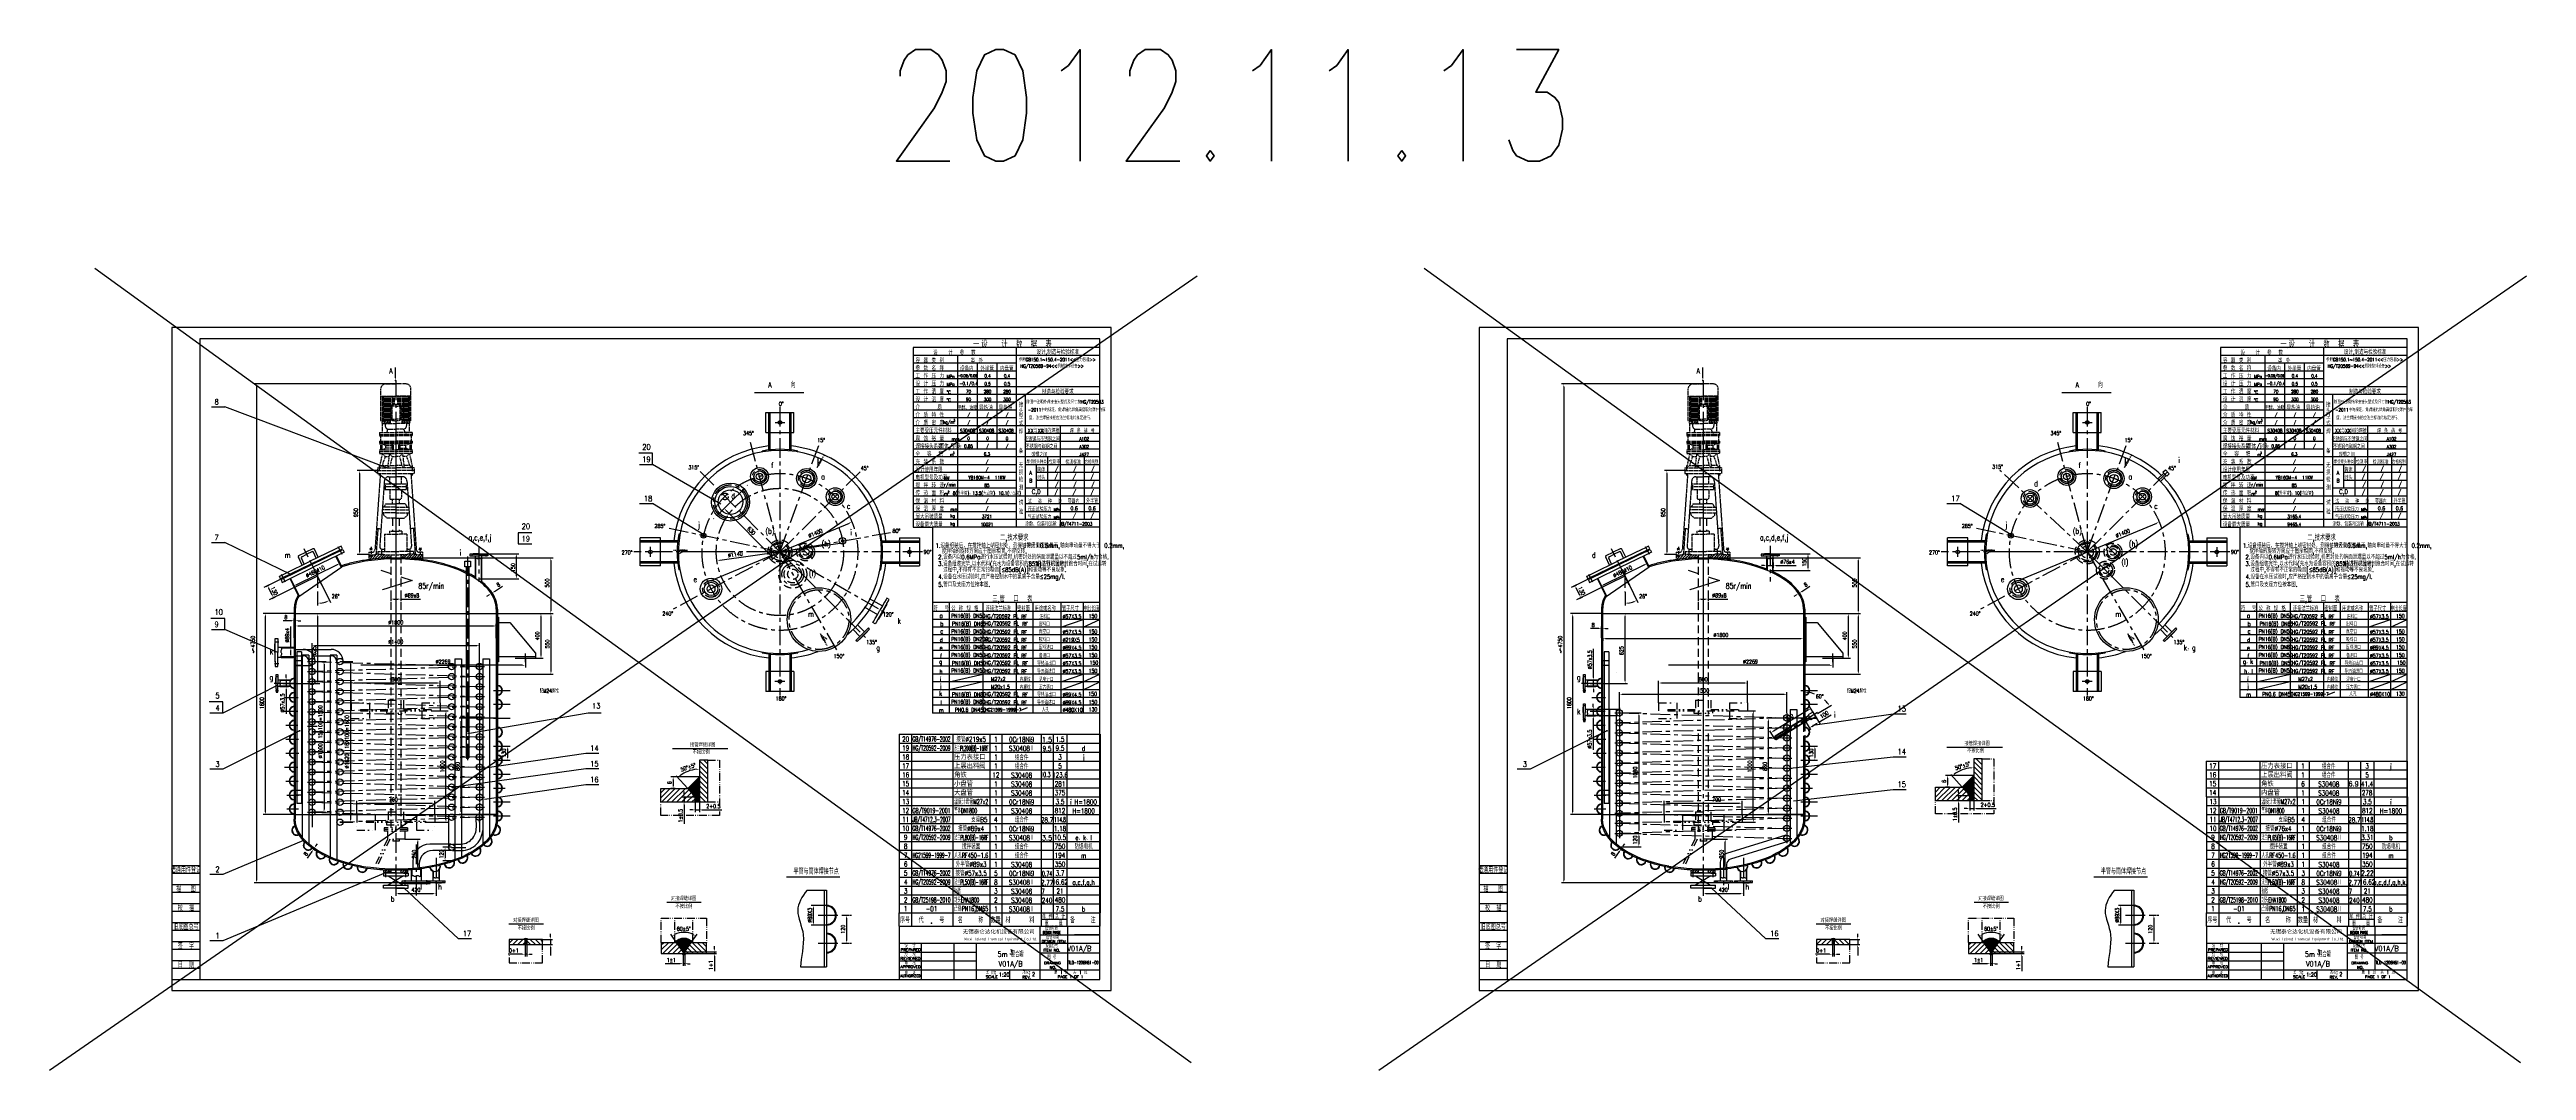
# Model space of a CAD drawing. Header units: millimetres. Extents: x -1762 to 42666, y -863 to 15979.
# Drawn here: x 20486 to 42666, y -816 to 8331 of the extents above; entities that cross this region are included whole.
import ezdxf
from ezdxf.enums import TextEntityAlignment as Align

# ---------------------------------------------------------------- set-up
doc = ezdxf.new("R2010")
doc.units = ezdxf.units.MM
doc.header["$LTSCALE"] = 10
doc.header["$MEASUREMENT"] = 0
for name, pattern in [('CENTER', [2, 1.25, -0.25, 0.25, -0.25]), ('DASHED', [0.75, 0.5, -0.25]), ('DIVIDE', [1.25, 0.5, -0.25, 0, -0.25, 0, -0.25]), ('SDHX', [11.5, 7, -1.3, 0.3, -1.3, 0.3, -1.3])]:
    doc.linetypes.add(name, pattern=pattern)
doc.layers.get('0').update_dxf_attribs({"linetype": 'CONTINUOUS'})
doc.layers.get('DEFPOINTS').update_dxf_attribs({"linetype": 'CONTINUOUS'})
for name, color, linetype in [('1轮廓实线层', 7, 'CONTINUOUS'), ('2细线层', 3, 'CONTINUOUS'), ('3中心线层', 1, 'CENTER'), ('4虚线层', 6, 'DASHED'), ('5剖面线层', 2, 'CONTINUOUS'), ('6', 1, 'CONTINUOUS'), ('6文字层', 3, 'CONTINUOUS'), ('7', 7, 'CONTINUOUS'), ('7标注层', 4, 'CONTINUOUS'), ('9双点划线', 6, 'SDHX'), ('9双点划线层', 6, 'DIVIDE'), ('LAYER1', 6, 'DASHED'), ('LAYER3', 1, 'CENTER'), ('图框层', 7, 'CONTINUOUS')]:
    doc.layers.add(name, color=color, linetype=linetype)
doc.styles.add('HZ', font='txt', dxfattribs={"width": 0.7, "height": 5, "bigfont": 'hztxt'})
doc.styles.add('PC_TEXTSTYLE', font='romans.shx', dxfattribs={"width": 0.8, "bigfont": 'hzfs.shx'})
doc.styles.get("Standard").update_dxf_attribs({"font": 'ISOCP'})
doc.styles.add('STYLE1', font='', dxfattribs={"width": 0.8})
doc.styles.add('TH_GBDIM', font='romans.shx', dxfattribs={"width": 0.8, "bigfont": 'gbcbig.shx'})
doc.styles.get('STYLE1').set_extended_font_data('SimSun')
doc.dimstyles.new('TH_GBDIM', dxfattribs={"dimscale": 10, "dimtxt": 3.5, "dimasz": 2.5, "dimexe": 2, "dimexo": 0, "dimgap": 1.5, "dimtad": 1, "dimdec": 0, "dimzin": 0, "dimdsep": 46, "dimtxsty": 'PC_TEXTSTYLE', "dimcen": 2.5, "dimadec": 0, "dimazin": 0, "dimtfac": 0.714286, "dimtdec": 0, "dimtmove": 0, "dimatfit": 3, "dimfxl": 0, "dimtolj": 1, "dimtzin": 0, "dimarcsym": 0})
pattern_1 = [(45, (23903.887, -3568.809), (-6.735192, 6.735192), []), (135, (23903.887, -3568.809), (-6.735192, -6.735192), [])]
pattern_2 = [(45, (35610.726, -3568.809), (-6.735192, 6.735192), []), (135, (35610.726, -3568.809), (-6.735192, -6.735192), [])]

# ---------------------------------------------------------------- blocks, each defined once
blk = doc.blocks.new('*D102')
at = {"layer": '7标注层', "color": 0, "lineweight": -2, "ltscale": 14, "transparency": 16777216}
for p, q in [((23587, 874), (23587, 749)), ((23612, 769), (23922, 769)), ((23947, 859), (23947, 749))]:
    blk.add_line(p, q, dxfattribs=at)
at = {"layer": '7标注层', "color": 0, "ltscale": 14, "transparency": 16777216}
for points in [[(23612, 773), (23612, 765), (23587, 769)], [(23922, 773), (23922, 765), (23947, 769)]]:
    blk.add_solid(points, dxfattribs=at)
at = {"layer": 'DEFPOINTS', "color": 0, "ltscale": 14, "transparency": 16777216}
for p in [(23587, 874), (23947, 859), (23947, 769)]:
    blk.add_point(p, dxfattribs=at)
at = {"layer": '7标注层', "color": 3, "ltscale": 14, "transparency": 16777216, "insert": (23767, 802), "char_height": 35, "attachment_point": 5, "style": 'PC_TEXTSTYLE'}
blk.add_mtext('\\A1;420{}{}', dxfattribs=at)
blk = doc.blocks.new('*D103')
at = {"layer": '7标注层', "color": 0, "lineweight": -2, "ltscale": 14, "transparency": 16777216}
for p, q in [((24580, 2089), (24607, 2089)), ((24587, 2064), (24587, 1989)), ((24580, 1964), (24607, 1964))]:
    blk.add_line(p, q, dxfattribs=at)
at = {"layer": '7标注层', "color": 0, "ltscale": 14, "transparency": 16777216}
for points in [[(24583, 2064), (24591, 2064), (24587, 2089)], [(24583, 1989), (24591, 1989), (24587, 1964)]]:
    blk.add_solid(points, dxfattribs=at)
at = {"layer": 'DEFPOINTS', "color": 0, "ltscale": 14, "transparency": 16777216}
for p in [(24580, 2089), (24580, 1964), (24587, 1964)]:
    blk.add_point(p, dxfattribs=at)
at = {"layer": '7标注层', "color": 3, "ltscale": 14, "transparency": 16777216, "insert": (24554, 2027), "char_height": 35, "attachment_point": 5, "rotation": 90, "style": 'PC_TEXTSTYLE'}
blk.add_mtext('\\A1;130', dxfattribs=at)
blk = doc.blocks.new('*D104')
at = {"layer": '7标注层', "color": 0, "lineweight": -2, "ltscale": 14, "transparency": 16777216}
for p, q in [((22687, 3056), (22687, 3186)), ((22712, 3166), (24462, 3166)), ((24487, 3056), (24487, 3186))]:
    blk.add_line(p, q, dxfattribs=at)
at = {"layer": '7标注层', "color": 0, "ltscale": 14, "transparency": 16777216}
for points in [[(22712, 3170), (22712, 3162), (22687, 3166)], [(24462, 3170), (24462, 3162), (24487, 3166)]]:
    blk.add_solid(points, dxfattribs=at)
at = {"layer": 'DEFPOINTS', "color": 0, "ltscale": 14, "transparency": 16777216}
for p in [(24487, 3166), (22687, 3056), (24487, 3056)]:
    blk.add_point(p, dxfattribs=at)
at = {"layer": '7标注层', "color": 3, "ltscale": 14, "transparency": 16777216, "insert": (23587, 3198), "char_height": 35, "attachment_point": 5, "style": 'PC_TEXTSTYLE'}
blk.add_mtext('\\A1;%%c1800{}{}', dxfattribs=at)
blk = doc.blocks.new('*D105')
at = {"layer": '7标注层', "color": 0, "lineweight": -2, "ltscale": 14, "transparency": 16777216}
for p, q in [((22427, 3520), (22457, 3535)), ((22481, 3441), (22450, 3504)), ((22479, 3412), (22510, 3427))]:
    blk.add_line(p, q, dxfattribs=at)
at = {"layer": '7标注层', "color": 0, "ltscale": 14, "transparency": 16777216}
for points in [[(22454, 3506), (22447, 3502), (22440, 3526)], [(22485, 3443), (22477, 3439), (22492, 3419)]]:
    blk.add_solid(points, dxfattribs=at)
at = {"layer": 'DEFPOINTS', "color": 0, "ltscale": 14, "transparency": 16777216}
for p in [(22427, 3520), (22440, 3526), (22479, 3412)]:
    blk.add_point(p, dxfattribs=at)
at = {"layer": '7标注层', "color": 3, "ltscale": 14, "transparency": 16777216, "insert": (22498, 3480), "char_height": 35, "attachment_point": 5, "rotation": 296, "style": 'PC_TEXTSTYLE'}
blk.add_mtext('\\A1;130{}{}', dxfattribs=at)
blk = doc.blocks.new('*D106')
at = {"layer": '7标注层', "color": 0, "lineweight": -2, "ltscale": 14, "transparency": 16777216}
for p, q in [((22887, 3611), (23001, 3377)), ((22887, 3470), (22887, 3350))]:
    blk.add_line(p, q, dxfattribs=at)
blk.add_arc((22887, 3611), 241, 275.9493, 290.0507, dxfattribs=at)
at = {"layer": '7标注层', "color": 0, "ltscale": 14, "transparency": 16777216}
for points in [[(22912, 3368), (22912, 3376), (22887, 3370)], [(22968, 3389), (22971, 3381), (22992, 3395)]]:
    blk.add_solid(points, dxfattribs=at)
at = {"layer": 'DEFPOINTS', "color": 0, "ltscale": 14, "transparency": 16777216}
for p in [(22807, 3776), (22887, 3684), (22887, 3611), (22887, 3470), (22923, 3373)]:
    blk.add_point(p, dxfattribs=at)
at = {"layer": '7标注层', "color": 3, "ltscale": 14, "transparency": 16777216, "insert": (23048, 3432), "char_height": 35, "attachment_point": 5, "style": 'PC_TEXTSTYLE'}
blk.add_mtext('\\A1;26%%d{}{}', dxfattribs=at)
blk = doc.blocks.new('*D20')
at = {"color": 0, "linetype": 'ByBlock', "ltscale": 14, "transparency": 16777216}
blk.add_line((-112, -360), (-214, -245), dxfattribs=at)
blk.add_arc((-7, -478), 292, 94.9101, 126.8089, dxfattribs=at)
for points in [[(-32, -183), (-32, -191), (-7, -186)], [(-179, -247), (-184, -241), (-201, -260)]]:
    blk.add_solid(points, dxfattribs=at)
at = {"layer": 'DEFPOINTS', "color": 0, "linetype": 'ByBlock', "ltscale": 14, "transparency": 16777216}
for p in [(-143, -219), (-7, -105), (-112, -360), (-44, -436), (-7, -480)]:
    blk.add_point(p, dxfattribs=at)
at = {"color": 0, "linetype": 'ByBlock', "ltscale": 14, "transparency": 16777216, "insert": (-108, -169), "char_height": 35, "attachment_point": 5, "rotation": 18.1031, "style": 'PC_TEXTSTYLE'}
blk.add_mtext('\\A1;50°±5°{}{}', dxfattribs=at)
blk = doc.blocks.new('*D21')
at = {"color": 0, "linetype": 'ByBlock', "ltscale": 14, "transparency": 16777216}
for p, q in [((-69, -550), (-94, -550)), ((-44, -480), (-44, -570)), ((-44, -550), (-7, -550)), ((-7, -480), (-7, -570)), ((18, -550), (193, -550))]:
    blk.add_line(p, q, dxfattribs=at)
for points in [[(-69, -546), (-69, -555), (-44, -550)], [(18, -546), (18, -555), (-7, -550)]]:
    blk.add_solid(points, dxfattribs=at)
at = {"layer": 'DEFPOINTS', "color": 0, "linetype": 'ByBlock', "ltscale": 14, "transparency": 16777216}
for p in [(-44, -480), (-7, -480), (-7, -550)]:
    blk.add_point(p, dxfattribs=at)
at = {"color": 3, "linetype": 'ByBlock', "ltscale": 14, "transparency": 16777216, "insert": (118, -518), "char_height": 35, "attachment_point": 5, "style": 'PC_TEXTSTYLE'}
blk.add_mtext('\\A1;2+0.5{}{}', dxfattribs=at)
blk = doc.blocks.new('*D22')
at = {"color": 0, "linetype": 'ByBlock', "ltscale": 14, "transparency": 16777216}
for p, q in [((-7, -255), (-262, -255)), ((-225, -360), (-262, -360)), ((-242, -280), (-242, -335))]:
    blk.add_line(p, q, dxfattribs=at)
for points in [[(-247, -280), (-238, -280), (-242, -255)], [(-247, -335), (-238, -335), (-242, -360)]]:
    blk.add_solid(points, dxfattribs=at)
at = {"layer": 'DEFPOINTS', "color": 0, "linetype": 'ByBlock', "ltscale": 14, "transparency": 16777216}
for p in [(-242, -360), (-225, -360), (-7, -255)]:
    blk.add_point(p, dxfattribs=at)
at = {"color": 3, "linetype": 'ByBlock', "ltscale": 14, "transparency": 16777216, "insert": (-275, -307), "char_height": 35, "attachment_point": 5, "rotation": 90, "style": 'PC_TEXTSTYLE'}
blk.add_mtext('\\A1;6{}{}', dxfattribs=at)
blk = doc.blocks.new('*D23')
at = {"color": 0, "linetype": 'ByBlock', "ltscale": 14, "transparency": 16777216}
for p, q in [((-44, -436), (-165, -436)), ((-145, -411), (-145, -386)), ((-145, -436), (-145, -480)), ((-142, -480), (-165, -480)), ((-145, -505), (-145, -676))]:
    blk.add_line(p, q, dxfattribs=at)
for points in [[(-149, -411), (-140, -411), (-145, -436)], [(-149, -505), (-140, -505), (-145, -480)]]:
    blk.add_solid(points, dxfattribs=at)
at = {"layer": 'DEFPOINTS', "color": 0, "linetype": 'ByBlock', "ltscale": 14, "transparency": 16777216}
for p in [(-44, -436), (-145, -480), (-142, -480)]:
    blk.add_point(p, dxfattribs=at)
at = {"color": 3, "linetype": 'ByBlock', "ltscale": 14, "transparency": 16777216, "insert": (-177, -603), "char_height": 35, "attachment_point": 5, "rotation": 90, "style": 'PC_TEXTSTYLE'}
blk.add_mtext('\\A1;1±0.5{}{}', dxfattribs=at)
blk = doc.blocks.new('*D26')
at = {"color": 0, "linetype": 'ByBlock', "ltscale": 14, "transparency": 16777216}
for p, q in [((-10, -184), (-10, -291)), ((5, -184), (5, -291)), ((-35, -271), (-162, -271)), ((5, -271), (-10, -271)), ((30, -271), (55, -271))]:
    blk.add_line(p, q, dxfattribs=at)
for points in [[(-35, -267), (-35, -275), (-10, -271)], [(30, -267), (30, -275), (5, -271)]]:
    blk.add_solid(points, dxfattribs=at)
at = {"layer": 'DEFPOINTS', "color": 0, "linetype": 'ByBlock', "ltscale": 14, "transparency": 16777216}
for p in [(-10, -184), (5, -184), (5, -271)]:
    blk.add_point(p, dxfattribs=at)
at = {"color": 3, "linetype": 'ByBlock', "ltscale": 14, "transparency": 16777216, "insert": (-111, -238), "char_height": 35, "attachment_point": 5, "style": 'PC_TEXTSTYLE'}
blk.add_mtext('\\A1;0+1{}{}', dxfattribs=at)
blk = doc.blocks.new('*D27')
at = {"color": 0, "linetype": 'ByBlock', "ltscale": 14, "transparency": 16777216}
for p, q in [((147, -139), (237, -139)), ((147, -184), (237, -184)), ((217, -114), (217, -89)), ((217, -139), (217, -184)), ((217, -209), (217, -283))]:
    blk.add_line(p, q, dxfattribs=at)
for points in [[(213, -114), (221, -114), (217, -139)], [(213, -209), (221, -209), (217, -184)]]:
    blk.add_solid(points, dxfattribs=at)
at = {"layer": 'DEFPOINTS', "color": 0, "linetype": 'ByBlock', "ltscale": 14, "transparency": 16777216}
for p in [(147, -139), (147, -184), (217, -139)]:
    blk.add_point(p, dxfattribs=at)
at = {"color": 3, "linetype": 'ByBlock', "ltscale": 14, "transparency": 16777216, "insert": (185, -259), "char_height": 35, "attachment_point": 5, "rotation": 90, "style": 'PC_TEXTSTYLE'}
blk.add_mtext('\\A1; {}{}', dxfattribs=at)
blk = doc.blocks.new('*D107')
at = {"layer": '7标注层', "color": 0, "lineweight": -2, "ltscale": 14, "transparency": 16777216}
for p, q in [((27610, 574), (27643, 574)), ((27623, 549), (27623, 349)), ((27610, 324), (27643, 324))]:
    blk.add_line(p, q, dxfattribs=at)
at = {"layer": '7标注层', "color": 0, "ltscale": 14, "transparency": 16777216}
for points in [[(27619, 549), (27627, 549), (27623, 574)], [(27619, 349), (27627, 349), (27623, 324)]]:
    blk.add_solid(points, dxfattribs=at)
at = {"layer": 'DEFPOINTS', "color": 0, "ltscale": 14, "transparency": 16777216}
for p in [(27610, 574), (27610, 324), (27623, 324)]:
    blk.add_point(p, dxfattribs=at)
at = {"layer": '7标注层', "color": 3, "ltscale": 14, "transparency": 16777216, "insert": (27591, 449), "char_height": 35, "attachment_point": 5, "rotation": 90, "style": 'PC_TEXTSTYLE'}
blk.add_mtext('\\A1;120{}{}', dxfattribs=at)
blk = doc.blocks.new('*D108')
at = {"layer": '7标注层', "color": 0, "lineweight": -2, "ltscale": 14, "transparency": 16777216}
for p, q in [((23587, 3777), (24995, 3777)), ((24975, 3752), (24975, 3302)), ((24487, 3277), (24995, 3277))]:
    blk.add_line(p, q, dxfattribs=at)
at = {"layer": '7标注层', "color": 0, "ltscale": 14, "transparency": 16777216}
for points in [[(24971, 3752), (24979, 3752), (24975, 3777)], [(24971, 3302), (24979, 3302), (24975, 3277)]]:
    blk.add_solid(points, dxfattribs=at)
at = {"layer": 'DEFPOINTS', "color": 0, "ltscale": 14, "transparency": 16777216}
for p in [(23587, 3777), (24487, 3277), (24975, 3277)]:
    blk.add_point(p, dxfattribs=at)
at = {"layer": '7标注层', "color": 3, "ltscale": 14, "transparency": 16777216, "insert": (24943, 3551), "char_height": 35, "attachment_point": 5, "rotation": 90, "style": 'PC_TEXTSTYLE'}
blk.add_mtext('\\A1;500{}{}', dxfattribs=at)
blk = doc.blocks.new('*D109')
at = {"layer": '7标注层', "color": 0, "lineweight": -2, "ltscale": 14, "transparency": 16777216}
for p, q in [((22677, 3277), (22399, 3277)), ((22419, 1502), (22419, 3252)), ((22677, 1477), (22399, 1477))]:
    blk.add_line(p, q, dxfattribs=at)
at = {"layer": '7标注层', "color": 0, "ltscale": 14, "transparency": 16777216}
for points in [[(22415, 3252), (22424, 3252), (22419, 3277)], [(22415, 1502), (22424, 1502), (22419, 1477)]]:
    blk.add_solid(points, dxfattribs=at)
at = {"layer": 'DEFPOINTS', "color": 0, "ltscale": 14, "transparency": 16777216}
for p in [(22419, 3277), (22677, 3277), (22677, 1477)]:
    blk.add_point(p, dxfattribs=at)
at = {"layer": '7标注层', "color": 3, "ltscale": 14, "transparency": 16777216, "insert": (22387, 2475), "char_height": 35, "attachment_point": 5, "rotation": 90, "style": 'PC_TEXTSTYLE'}
blk.add_mtext('\\A1;1800{}{}', dxfattribs=at)
blk = doc.blocks.new('*D110')
at = {"layer": '7标注层', "color": 0, "lineweight": -2, "ltscale": 14, "transparency": 16777216}
for p, q in [((23424, 4558), (23242, 4558)), ((23262, 4533), (23262, 3830)), ((23346, 3805), (23242, 3805))]:
    blk.add_line(p, q, dxfattribs=at)
at = {"layer": '7标注层', "color": 0, "ltscale": 14, "transparency": 16777216}
for points in [[(23258, 4533), (23266, 4533), (23262, 4558)], [(23258, 3830), (23266, 3830), (23262, 3805)]]:
    blk.add_solid(points, dxfattribs=at)
at = {"layer": 'DEFPOINTS', "color": 0, "ltscale": 14, "transparency": 16777216}
for p in [(23424, 4558), (23262, 3805), (23346, 3805)]:
    blk.add_point(p, dxfattribs=at)
at = {"layer": '7标注层', "color": 3, "ltscale": 14, "transparency": 16777216, "insert": (23229, 4181), "char_height": 35, "attachment_point": 5, "rotation": 90, "style": 'PC_TEXTSTYLE'}
blk.add_mtext('\\A1;950{}{}', dxfattribs=at)
blk = doc.blocks.new('*D111')
at = {"layer": '7标注层', "color": 0, "lineweight": -2, "ltscale": 14, "transparency": 16777216}
for p, q in [((23587, 5334), (22319, 5334)), ((22339, 5309), (22339, 889)), ((23947, 864), (22319, 864))]:
    blk.add_line(p, q, dxfattribs=at)
at = {"layer": '7标注层', "color": 0, "ltscale": 14, "transparency": 16777216}
for points in [[(22335, 5309), (22343, 5309), (22339, 5334)], [(22335, 889), (22343, 889), (22339, 864)]]:
    blk.add_solid(points, dxfattribs=at)
at = {"layer": 'DEFPOINTS', "color": 0, "ltscale": 14, "transparency": 16777216}
for p in [(23587, 5334), (22339, 864), (23947, 864)]:
    blk.add_point(p, dxfattribs=at)
at = {"layer": '7标注层', "color": 3, "ltscale": 14, "transparency": 16777216, "insert": (22307, 3025), "char_height": 35, "attachment_point": 5, "rotation": 90, "style": 'PC_TEXTSTYLE'}
blk.add_mtext('\\A1;4750{}{}', dxfattribs=at)
blk = doc.blocks.new('*D112')
at = {"layer": '7标注层', "color": 0, "lineweight": -2, "ltscale": 14, "transparency": 16777216}
for p, q in [((23542, 3415), (23542, 3387)), ((23567, 3407), (23607, 3407)), ((23632, 3415), (23632, 3387)), ((23632, 3407), (23807, 3407))]:
    blk.add_line(p, q, dxfattribs=at)
at = {"layer": '7标注层', "color": 0, "ltscale": 14, "transparency": 16777216}
for points in [[(23567, 3411), (23567, 3403), (23542, 3407)], [(23607, 3411), (23607, 3403), (23632, 3407)]]:
    blk.add_solid(points, dxfattribs=at)
at = {"layer": 'DEFPOINTS', "color": 0, "ltscale": 14, "transparency": 16777216}
for p in [(23542, 3415), (23632, 3415), (23632, 3407)]:
    blk.add_point(p, dxfattribs=at)
at = {"layer": '7标注层', "color": 3, "ltscale": 14, "transparency": 16777216, "insert": (23732, 3440), "char_height": 35, "attachment_point": 5, "style": 'PC_TEXTSTYLE'}
blk.add_mtext('\\A1;%%c89x8', dxfattribs=at)
blk = doc.blocks.new('*D113')
at = {"layer": '7标注层', "color": 0, "lineweight": -2, "ltscale": 14, "transparency": 16777216}
for p, q in [((22652, 3213), (22578, 3213)), ((22677, 3059), (22677, 3233)), ((22687, 3213), (22677, 3213)), ((22687, 3059), (22687, 3233)), ((22712, 3213), (22737, 3213))]:
    blk.add_line(p, q, dxfattribs=at)
at = {"layer": '7标注层', "color": 0, "ltscale": 14, "transparency": 16777216}
for points in [[(22652, 3217), (22652, 3208), (22677, 3213)], [(22712, 3217), (22712, 3208), (22687, 3213)]]:
    blk.add_solid(points, dxfattribs=at)
at = {"layer": 'DEFPOINTS', "color": 0, "ltscale": 14, "transparency": 16777216}
for p in [(22677, 3213), (22677, 3059), (22687, 3059)]:
    blk.add_point(p, dxfattribs=at)
at = {"layer": '7标注层', "color": 3, "ltscale": 14, "transparency": 16777216, "insert": (22603, 3245), "char_height": 35, "attachment_point": 5, "style": 'PC_TEXTSTYLE'}
blk.add_mtext('\\A1;8', dxfattribs=at)
blk = doc.blocks.new('*D114')
at = {"layer": '7标注层', "color": 0, "lineweight": -2, "ltscale": 14, "transparency": 16777216}
for p, q in [((24419, 3443), (24398, 3430)), ((24438, 3461), (24451, 3440)), ((24440, 3457), (24449, 3462)), ((24446, 3466), (24459, 3445)), ((24470, 3475), (24543, 3522))]:
    blk.add_line(p, q, dxfattribs=at)
at = {"layer": '7标注层', "color": 0, "ltscale": 14, "transparency": 16777216}
for points in [[(24417, 3447), (24421, 3440), (24440, 3457)], [(24468, 3479), (24472, 3472), (24449, 3462)]]:
    blk.add_solid(points, dxfattribs=at)
at = {"layer": 'DEFPOINTS', "color": 0, "ltscale": 14, "transparency": 16777216}
for p in [(24438, 3461), (24440, 3457), (24446, 3466)]:
    blk.add_point(p, dxfattribs=at)
at = {"layer": '7标注层', "color": 3, "ltscale": 14, "transparency": 16777216, "insert": (24505, 3536), "char_height": 35, "attachment_point": 5, "rotation": 32.3144, "style": 'PC_TEXTSTYLE'}
blk.add_mtext('\\A1;8', dxfattribs=at)
blk = doc.blocks.new('*D115')
at = {"layer": '7标注层', "color": 0, "lineweight": -2, "ltscale": 14, "transparency": 16777216}
for p, q in [((22836, 1146), (22794, 1086)), ((22846, 1170), (22867, 1155)), ((22851, 1178), (22873, 1163)), ((22857, 1175), (22851, 1166)), ((22871, 1195), (22885, 1215))]:
    blk.add_line(p, q, dxfattribs=at)
at = {"layer": '7标注层', "color": 0, "ltscale": 14, "transparency": 16777216}
for points in [[(22833, 1148), (22840, 1144), (22851, 1166)], [(22868, 1197), (22874, 1193), (22857, 1175)]]:
    blk.add_solid(points, dxfattribs=at)
at = {"layer": 'DEFPOINTS', "color": 0, "ltscale": 14, "transparency": 16777216}
for p in [(22846, 1170), (22851, 1178), (22851, 1166)]:
    blk.add_point(p, dxfattribs=at)
at = {"layer": '7标注层', "color": 3, "ltscale": 14, "transparency": 16777216, "insert": (22781, 1124), "char_height": 35, "attachment_point": 5, "rotation": 54.8039, "style": 'PC_TEXTSTYLE'}
blk.add_mtext('\\A1;8', dxfattribs=at)
blk = doc.blocks.new('*D124')
at = {"layer": '7标注层', "color": 0, "lineweight": -2, "ltscale": 14, "transparency": 16777216}
blk.add_line((26403, 3570), (27650, 4088), dxfattribs=at)
at = {"layer": '7标注层', "color": 0, "ltscale": 14, "transparency": 16777216}
for points in [[(27648, 4092), (27651, 4085), (27673, 4098)], [(26402, 3574), (26405, 3566), (26380, 3561)]]:
    blk.add_solid(points, dxfattribs=at)
at = {"layer": 'DEFPOINTS', "color": 0, "ltscale": 14, "transparency": 16777216}
for p in [(27673, 4098), (26380, 3561)]:
    blk.add_point(p, dxfattribs=at)
at = {"layer": '7标注层', "color": 3, "ltscale": 14, "transparency": 16777216, "insert": (27344, 3997), "char_height": 35, "attachment_point": 5, "rotation": 22.5766, "style": 'PC_TEXTSTYLE'}
blk.add_mtext('\\A1;%%c1400{}{}', dxfattribs=at)
blk = doc.blocks.new('PC_MXBTITLERECORD')
at = {"layer": '1轮廓实线层'}
for q in [(-180, 12), (0, 0)]:
    blk.add_line((-180, 0), q, dxfattribs=at)
at = {"layer": '2细线层'}
for p, q in [((-180, 12), (0, 12)), ((-169, 12), (-169, 0)), ((-132, 12), (-132, 0)), ((-99, 12), (-99, 0)), ((-88, 12), (-88, 0)), ((-53, 12), (-53, 0)), ((-30, 6), (-53, 6)), ((-42, 12), (-42, 6)), ((-30, 12), (-30, 0))]:
    blk.add_line(p, q, dxfattribs=at)
at = {"layer": '图框层'}
blk.add_line((0, 0), (0, 12), dxfattribs=at)
at = {"layer": '6文字层', "style": 'PC_TEXTSTYLE', "width": 0.667}
for s, height, p in [('序号', 5, (-174.8, 6)), ('代     号', 5, (-151.1, 6)), ('名     称', 5, (-116.1, 6)), ('数量', 5, (-93.7, 6)), ('材      料', 5, (-71.9, 6)), ('单 件', 4, (-47.4, 8.8)), ('重    量', 4, (-41.7, 2.9)), ('总 计', 4, (-36, 8.9)), ('备     注', 5, (-15.6, 6))]:
    blk.add_text(s, height=height, dxfattribs=at).set_placement(p, align=Align.MIDDLE)
blk = doc.blocks.new('*D125')
at = {"layer": '7标注层', "color": 0, "lineweight": -2, "ltscale": 14, "transparency": 16777216}
for p, q in [((27443, 663), (27307, 663)), ((27443, 485), (27307, 485)), ((27327, 510), (27327, 638))]:
    blk.add_line(p, q, dxfattribs=at)
at = {"layer": '7标注层', "color": 0, "ltscale": 14, "transparency": 16777216}
for points in [[(27322, 638), (27331, 638), (27327, 663)], [(27322, 510), (27331, 510), (27327, 485)]]:
    blk.add_solid(points, dxfattribs=at)
at = {"layer": 'DEFPOINTS', "color": 0, "ltscale": 14, "transparency": 16777216}
for p in [(27327, 663), (27443, 663), (27443, 485)]:
    blk.add_point(p, dxfattribs=at)
at = {"layer": '7标注层', "color": 3, "ltscale": 14, "transparency": 16777216, "insert": (27294, 574), "char_height": 35, "attachment_point": 5, "rotation": 90, "style": 'PC_TEXTSTYLE'}
blk.add_mtext('\\A1;%%c89X3{}{}', dxfattribs=at)
blk = doc.blocks.new('*D126')
at = {"layer": '7标注层', "color": 0, "lineweight": -2, "ltscale": 14, "transparency": 16777216}
for p, q in [((24330, 3813), (24689, 3813)), ((24669, 3614), (24669, 3788)), ((24330, 3589), (24689, 3589))]:
    blk.add_line(p, q, dxfattribs=at)
at = {"layer": '7标注层', "color": 0, "ltscale": 14, "transparency": 16777216}
for points in [[(24664, 3788), (24673, 3788), (24669, 3813)], [(24664, 3614), (24673, 3614), (24669, 3589)]]:
    blk.add_solid(points, dxfattribs=at)
at = {"layer": 'DEFPOINTS', "color": 0, "ltscale": 14, "transparency": 16777216}
for p in [(24330, 3813), (24669, 3813), (24330, 3589)]:
    blk.add_point(p, dxfattribs=at)
at = {"layer": '7标注层', "color": 3, "ltscale": 14, "transparency": 16777216, "insert": (24636, 3689), "char_height": 35, "attachment_point": 5, "rotation": 90, "style": 'PC_TEXTSTYLE'}
blk.add_mtext('\\A1;150{}{}', dxfattribs=at)
blk = doc.blocks.new('*D127')
at = {"layer": '7标注层', "color": 0, "lineweight": -2, "ltscale": 14, "transparency": 16777216}
for p, q in [((22695, 3535), (23065, 3716)), ((23080, 3742), (23096, 3709)), ((22665, 3539), (22681, 3506))]:
    blk.add_line(p, q, dxfattribs=at)
at = {"layer": '7标注层', "color": 0, "ltscale": 14, "transparency": 16777216}
for points in [[(23063, 3720), (23067, 3712), (23087, 3727)], [(22693, 3539), (22697, 3532), (22672, 3524)]]:
    blk.add_solid(points, dxfattribs=at)
at = {"layer": 'DEFPOINTS', "color": 0, "ltscale": 14, "transparency": 16777216}
for p in [(23080, 3742), (23087, 3727), (22665, 3539)]:
    blk.add_point(p, dxfattribs=at)
at = {"layer": '7标注层', "color": 3, "ltscale": 14, "transparency": 16777216, "insert": (22866, 3655), "char_height": 35, "attachment_point": 5, "rotation": 26, "style": 'PC_TEXTSTYLE'}
blk.add_mtext('\\A1;%%c480x10{}{}', dxfattribs=at)
blk = doc.blocks.new('*D128')
at = {"layer": '7标注层', "color": 0, "lineweight": -2, "ltscale": 14, "transparency": 16777216}
for p, q in [((22549, 2680), (22625, 2680)), ((22605, 2705), (22605, 2730)), ((22605, 2680), (22605, 2623)), ((22549, 2623), (22625, 2623)), ((22605, 2598), (22605, 2379))]:
    blk.add_line(p, q, dxfattribs=at)
at = {"layer": '7标注层', "color": 0, "ltscale": 14, "transparency": 16777216}
for points in [[(22601, 2705), (22609, 2705), (22605, 2680)], [(22601, 2598), (22609, 2598), (22605, 2623)]]:
    blk.add_solid(points, dxfattribs=at)
at = {"layer": 'DEFPOINTS', "color": 0, "ltscale": 14, "transparency": 16777216}
for p in [(22549, 2680), (22549, 2623), (22605, 2623)]:
    blk.add_point(p, dxfattribs=at)
at = {"layer": '7标注层', "color": 3, "ltscale": 14, "transparency": 16777216, "insert": (22572, 2476), "char_height": 35, "attachment_point": 5, "rotation": 90, "style": 'PC_TEXTSTYLE'}
blk.add_mtext('\\A1;%%c57x3.5{}{}', dxfattribs=at)
blk = doc.blocks.new('*D129')
at = {"layer": '7标注层', "color": 0, "lineweight": -2, "ltscale": 14, "transparency": 16777216}
for p, q in [((23238, 1477), (23238, 1598)), ((23263, 1578), (23910, 1578)), ((23935, 1477), (23935, 1598))]:
    blk.add_line(p, q, dxfattribs=at)
at = {"layer": '7标注层', "color": 0, "ltscale": 14, "transparency": 16777216}
for points in [[(23263, 1583), (23263, 1574), (23238, 1578)], [(23910, 1583), (23910, 1574), (23935, 1578)]]:
    blk.add_solid(points, dxfattribs=at)
at = {"layer": 'DEFPOINTS', "color": 0, "ltscale": 14, "transparency": 16777216}
for p in [(23935, 1578), (23238, 1477), (23935, 1477)]:
    blk.add_point(p, dxfattribs=at)
at = {"layer": '7标注层', "color": 3, "ltscale": 14, "transparency": 16777216, "insert": (23564, 1611), "char_height": 35, "attachment_point": 5, "style": 'PC_TEXTSTYLE'}
blk.add_mtext('\\A1;700{}{}', dxfattribs=at)
blk = doc.blocks.new('*D130')
at = {"layer": '7标注层', "color": 0, "lineweight": -2, "ltscale": 14, "transparency": 16777216}
for p, q in [((23188, 2477), (23188, 2675)), ((23985, 2477), (23985, 2675)), ((23960, 2655), (23213, 2655))]:
    blk.add_line(p, q, dxfattribs=at)
at = {"layer": '7标注层', "color": 0, "ltscale": 14, "transparency": 16777216}
for points in [[(23213, 2659), (23213, 2651), (23188, 2655)], [(23960, 2659), (23960, 2651), (23985, 2655)]]:
    blk.add_solid(points, dxfattribs=at)
at = {"layer": 'DEFPOINTS', "color": 0, "ltscale": 14, "transparency": 16777216}
for p in [(23188, 2655), (23188, 2477), (23985, 2477)]:
    blk.add_point(p, dxfattribs=at)
at = {"layer": '7标注层', "color": 3, "ltscale": 14, "transparency": 16777216, "insert": (23587, 2688), "char_height": 35, "attachment_point": 5, "style": 'PC_TEXTSTYLE'}
blk.add_mtext('\\A1;800{}{}', dxfattribs=at)
blk = doc.blocks.new('*D131')
at = {"layer": '7标注层', "color": 0, "lineweight": -2, "ltscale": 14, "transparency": 16777216}
for p, q in [((23903, 2407), (24056, 2407)), ((24036, 1432), (24036, 2382)), ((23853, 1407), (24056, 1407))]:
    blk.add_line(p, q, dxfattribs=at)
at = {"layer": '7标注层', "color": 0, "ltscale": 14, "transparency": 16777216}
for points in [[(24032, 2382), (24040, 2382), (24036, 2407)], [(24032, 1432), (24040, 1432), (24036, 1407)]]:
    blk.add_solid(points, dxfattribs=at)
at = {"layer": 'DEFPOINTS', "color": 0, "ltscale": 14, "transparency": 16777216}
for p in [(23903, 2407), (24036, 2407), (23853, 1407)]:
    blk.add_point(p, dxfattribs=at)
at = {"layer": '7标注层', "color": 3, "ltscale": 14, "transparency": 16777216, "insert": (24004, 1907), "char_height": 35, "attachment_point": 5, "rotation": 90, "style": 'PC_TEXTSTYLE'}
blk.add_mtext('\\A1;1000{}{}', dxfattribs=at)
blk = doc.blocks.new('*D118')
at = {"layer": '7标注层', "color": 0, "lineweight": -2, "ltscale": 14, "transparency": 16777216}
for p, q in [((24487, 3277), (24907, 3277)), ((24887, 3252), (24887, 2902)), ((24837, 2877), (24907, 2877))]:
    blk.add_line(p, q, dxfattribs=at)
at = {"layer": '7标注层', "color": 0, "ltscale": 14, "transparency": 16777216}
for points in [[(24882, 3252), (24891, 3252), (24887, 3277)], [(24882, 2902), (24891, 2902), (24887, 2877)]]:
    blk.add_solid(points, dxfattribs=at)
at = {"layer": 'DEFPOINTS', "color": 0, "ltscale": 14, "transparency": 16777216}
for p in [(24487, 3277), (24837, 2877), (24887, 2877)]:
    blk.add_point(p, dxfattribs=at)
at = {"layer": '7标注层', "color": 3, "ltscale": 14, "transparency": 16777216, "insert": (24854, 3077), "char_height": 35, "attachment_point": 5, "rotation": 90, "style": 'PC_TEXTSTYLE'}
blk.add_mtext('\\A1;400{}{}', dxfattribs=at)
blk = doc.blocks.new('*D119')
at = {"layer": '7标注层', "color": 0, "lineweight": -2, "ltscale": 14, "transparency": 16777216}
for p, q in [((24487, 3277), (24996, 3277)), ((24976, 3252), (24976, 2759)), ((24497, 2734), (24996, 2734))]:
    blk.add_line(p, q, dxfattribs=at)
at = {"layer": '7标注层', "color": 0, "ltscale": 14, "transparency": 16777216}
for points in [[(24972, 3252), (24980, 3252), (24976, 3277)], [(24972, 2759), (24980, 2759), (24976, 2734)]]:
    blk.add_solid(points, dxfattribs=at)
at = {"layer": 'DEFPOINTS', "color": 0, "ltscale": 14, "transparency": 16777216}
for p in [(24487, 3277), (24497, 2734), (24976, 2734)]:
    blk.add_point(p, dxfattribs=at)
at = {"layer": '7标注层', "color": 3, "ltscale": 14, "transparency": 16777216, "insert": (24944, 3005), "char_height": 35, "attachment_point": 5, "rotation": 90, "style": 'PC_TEXTSTYLE'}
blk.add_mtext('\\A1;550{}{}', dxfattribs=at)
blk = doc.blocks.new('*D120')
at = {"layer": '7标注层', "color": 0, "lineweight": -2, "ltscale": 14, "transparency": 16777216}
for p, q in [((22687, 3277), (22908, 3277)), ((22888, 2677), (22888, 3252)), ((22719, 2652), (22908, 2652))]:
    blk.add_line(p, q, dxfattribs=at)
at = {"layer": '7标注层', "color": 0, "ltscale": 14, "transparency": 16777216}
for points in [[(22884, 3252), (22892, 3252), (22888, 3277)], [(22884, 2677), (22892, 2677), (22888, 2652)]]:
    blk.add_solid(points, dxfattribs=at)
at = {"layer": 'DEFPOINTS', "color": 0, "ltscale": 14, "transparency": 16777216}
for p in [(22687, 3277), (22888, 3277), (22719, 2652)]:
    blk.add_point(p, dxfattribs=at)
at = {"layer": '7标注层', "color": 3, "ltscale": 14, "transparency": 16777216, "insert": (22856, 2945), "char_height": 35, "attachment_point": 5, "rotation": 90, "style": 'PC_TEXTSTYLE'}
blk.add_mtext('\\A1;625{}{}', dxfattribs=at)
blk = doc.blocks.new('PC_MXB_BLOCK')
at = {"layer": '1轮廓实线层'}
blk.add_line((-180, 8), (-180, 0), dxfattribs=at)
at = {"layer": '2细线层'}
for p, q in [((-180, 8), (0, 8)), ((-169, 8), (-169, 0)), ((-132, 8), (-132, 0)), ((-99, 8), (-99, 0)), ((-88, 8), (-88, 0)), ((-53, 8), (-53, 0)), ((-42, 8), (-42, 0)), ((-30, 8), (-30, 0))]:
    blk.add_line(p, q, dxfattribs=at)
at = {"layer": '图框层'}
blk.add_line((0, 8), (0, 0), dxfattribs=at)
at = {"layer": '6文字层', "style": 'PC_TEXTSTYLE'}
for tag, width, p, p2 in [('序号', 0.769182, (-178.4, 1.3), (-170.1, 1.3)), ('代号', 3.14773, (-168, 1.3), (-134.1, 1.3)), ('名称', 2.802424, (-130.9, 1.2), (-100.3, 1.2)), ('数量', 0.817449, (-97.9, 1.2), (-89, 1.2)), ('材料', 2.943328, (-86.4, 1), (-54.3, 1)), ('单重', 0.854038, (-52.2, 0.9), (-43, 0.9)), ('总重', 0.958888, (-41.2, 1.3), (-30.9, 1.3)), ('备注', 2.494074, (-28.6, 1), (-1.2, 1))]:
    blk.add_attdef(tag, text='', height=4.5, dxfattribs=dict(at, width=width)).set_placement(p, p2, align=Align.FIT)
blk = doc.blocks.new('*D121')
at = {"layer": '7标注层', "color": 0, "lineweight": -2, "transparency": 16777216}
for p, q in [((26101, 330), (26050, 404)), ((26232, 330), (26284, 404))]:
    blk.add_line(p, q, dxfattribs=at)
blk.add_arc((26167, 237), 184, 62.7819, 117.2181, dxfattribs=at)
at = {"layer": '7标注层', "color": 0, "transparency": 16777216}
for points in [[(26085, 397), (26080, 404), (26061, 388)], [(26253, 404), (26249, 397), (26272, 388)]]:
    blk.add_solid(points, dxfattribs=at)
at = {"layer": 'DEFPOINTS', "color": 0, "transparency": 16777216}
for p in [(26101, 330), (26159, 247), (26174, 247), (26204, 417), (26232, 330)]:
    blk.add_point(p, dxfattribs=at)
at = {"layer": '7标注层', "color": 0, "transparency": 16777216, "insert": (26165, 453), "char_height": 35, "attachment_point": 5, "rotation": 0.3834, "style": 'PC_TEXTSTYLE'}
blk.add_mtext('\\A1;60%%p5%%d{}{}', dxfattribs=at)
blk = doc.blocks.new('*D122')
at = {"layer": '7标注层', "color": 0, "lineweight": -2, "ltscale": 7, "transparency": 16777216}
for p, q in [((26159, 232), (26159, 120)), ((26174, 232), (26174, 120)), ((26134, 140), (25999, 140)), ((26174, 140), (26159, 140)), ((26199, 140), (26224, 140))]:
    blk.add_line(p, q, dxfattribs=at)
at = {"layer": '7标注层', "color": 0, "ltscale": 7, "transparency": 16777216}
for points in [[(26134, 145), (26134, 136), (26159, 140)], [(26199, 145), (26199, 136), (26174, 140)]]:
    blk.add_solid(points, dxfattribs=at)
at = {"layer": 'DEFPOINTS', "color": 0, "ltscale": 7, "transparency": 16777216}
for p in [(26159, 232), (26174, 232), (26174, 140)]:
    blk.add_point(p, dxfattribs=at)
at = {"layer": '7标注层', "color": 3, "ltscale": 7, "transparency": 16777216, "insert": (26054, 173), "char_height": 35, "attachment_point": 5, "style": 'PC_TEXTSTYLE'}
blk.add_mtext('\\A1;1±1{}{}', dxfattribs=at)
blk = doc.blocks.new('*D123')
at = {"layer": '7标注层', "color": 0, "lineweight": -2, "transparency": 16777216}
for p, q in [((26174, 247), (26460, 247)), ((26174, 232), (26460, 232)), ((26440, 272), (26440, 297)), ((26440, 247), (26440, 232)), ((26440, 207), (26440, 72))]:
    blk.add_line(p, q, dxfattribs=at)
at = {"layer": '7标注层', "color": 0, "transparency": 16777216}
for points in [[(26436, 272), (26444, 272), (26440, 247)], [(26436, 207), (26444, 207), (26440, 232)]]:
    blk.add_solid(points, dxfattribs=at)
at = {"layer": 'DEFPOINTS', "color": 0, "transparency": 16777216}
for p in [(26174, 247), (26174, 232), (26440, 232)]:
    blk.add_point(p, dxfattribs=at)
at = {"layer": '7标注层', "color": 0, "transparency": 16777216, "insert": (26407, 127), "char_height": 35, "attachment_point": 5, "rotation": 90, "style": 'PC_TEXTSTYLE'}
blk.add_mtext('\\A1;1+1{}{}', dxfattribs=at)
blk = doc.blocks.new('*D116')
at = {"layer": '7标注层', "color": 0, "lineweight": -2, "ltscale": 14, "transparency": 16777216}
for p, q in [((23667, 1256), (23805, 1256)), ((23785, 1012), (23785, 1231)), ((23587, 987), (23805, 987))]:
    blk.add_line(p, q, dxfattribs=at)
at = {"layer": '7标注层', "color": 0, "ltscale": 14, "transparency": 16777216}
for points in [[(23780, 1231), (23789, 1231), (23785, 1256)], [(23780, 1012), (23789, 1012), (23785, 987)]]:
    blk.add_solid(points, dxfattribs=at)
at = {"layer": 'DEFPOINTS', "color": 0, "ltscale": 14, "transparency": 16777216}
for p in [(23667, 1256), (23785, 1256), (23587, 987)]:
    blk.add_point(p, dxfattribs=at)
at = {"layer": '7标注层', "color": 3, "ltscale": 14, "transparency": 16777216, "insert": (23752, 1121), "char_height": 35, "attachment_point": 5, "rotation": 90, "style": 'PC_TEXTSTYLE'}
blk.add_mtext('\\A1;250', dxfattribs=at)
blk = doc.blocks.new('*D117')
at = {"layer": '7标注层', "color": 0, "lineweight": -2, "ltscale": 14, "transparency": 16777216}
for p, q in [((24487, 2339), (24153, 2339)), ((24173, 1502), (24173, 2314)), ((24487, 1477), (24153, 1477))]:
    blk.add_line(p, q, dxfattribs=at)
at = {"layer": '7标注层', "color": 0, "ltscale": 14, "transparency": 16777216}
for points in [[(24169, 2314), (24177, 2314), (24173, 2339)], [(24169, 1502), (24177, 1502), (24173, 1477)]]:
    blk.add_solid(points, dxfattribs=at)
at = {"layer": 'DEFPOINTS', "color": 0, "ltscale": 14, "transparency": 16777216}
for p in [(24173, 2339), (24487, 2339), (24487, 1477)]:
    blk.add_point(p, dxfattribs=at)
at = {"layer": '7标注层', "color": 3, "ltscale": 14, "transparency": 16777216, "insert": (24140, 1908), "char_height": 35, "attachment_point": 5, "rotation": 90, "style": 'PC_TEXTSTYLE'}
blk.add_mtext('\\A1;860', dxfattribs=at)
blk = doc.blocks.new('*D132')
at = {"layer": '7标注层', "color": 0, "lineweight": -2, "ltscale": 14, "transparency": 16777216}
for p, q in [((22647, 2972), (22647, 3160)), ((22560, 2972), (22667, 2972)), ((22647, 2908), (22647, 2947)), ((22560, 2883), (22667, 2883))]:
    blk.add_line(p, q, dxfattribs=at)
at = {"layer": '7标注层', "color": 0, "ltscale": 14, "transparency": 16777216}
for points in [[(22643, 2947), (22651, 2947), (22647, 2972)], [(22643, 2908), (22651, 2908), (22647, 2883)]]:
    blk.add_solid(points, dxfattribs=at)
at = {"layer": 'DEFPOINTS', "color": 0, "ltscale": 14, "transparency": 16777216}
for p in [(22560, 2972), (22560, 2883), (22647, 2883)]:
    blk.add_point(p, dxfattribs=at)
at = {"layer": '7标注层', "color": 3, "ltscale": 14, "transparency": 16777216, "insert": (22614, 3083), "char_height": 35, "attachment_point": 5, "rotation": 90, "style": 'PC_TEXTSTYLE'}
blk.add_mtext('\\A1;%%c89x4{}{}', dxfattribs=at)
blk = doc.blocks.new('*D133')
at = {"layer": '1轮廓实线层', "color": 0, "lineweight": -2, "ltscale": 14, "transparency": 16777216}
for p, q in [((22837, 2848), (22964, 2848)), ((22944, 2823), (22944, 1523)), ((22837, 1498), (22964, 1498))]:
    blk.add_line(p, q, dxfattribs=at)
at = {"layer": '1轮廓实线层', "color": 0, "ltscale": 14, "transparency": 16777216}
for points in [[(22940, 2823), (22948, 2823), (22944, 2848)], [(22940, 1523), (22948, 1523), (22944, 1498)]]:
    blk.add_solid(points, dxfattribs=at)
at = {"layer": 'DEFPOINTS', "color": 0, "ltscale": 14, "transparency": 16777216}
for p in [(22837, 2848), (22837, 1498), (22944, 1498)]:
    blk.add_point(p, dxfattribs=at)
at = {"layer": '1轮廓实线层', "color": 0, "ltscale": 14, "transparency": 16777216, "insert": (22911, 2218), "char_height": 35, "attachment_point": 5, "rotation": 90, "style": 'PC_TEXTSTYLE'}
blk.add_mtext('\\A1;%%C1500  15x100=1500', dxfattribs=at)
blk = doc.blocks.new('*D134')
at = {"layer": '1轮廓实线层', "color": 0, "lineweight": -2, "ltscale": 14, "transparency": 16777216}
for p, q in [((24087, 1183), (24008, 1183)), ((24028, 1158), (24028, 1088)), ((24087, 1063), (24008, 1063))]:
    blk.add_line(p, q, dxfattribs=at)
at = {"layer": '1轮廓实线层', "color": 0, "ltscale": 14, "transparency": 16777216}
for points in [[(24024, 1158), (24032, 1158), (24028, 1183)], [(24024, 1088), (24032, 1088), (24028, 1063)]]:
    blk.add_solid(points, dxfattribs=at)
at = {"layer": 'DEFPOINTS', "color": 0, "ltscale": 14, "transparency": 16777216}
for p in [(24087, 1183), (24028, 1063), (24087, 1063)]:
    blk.add_point(p, dxfattribs=at)
at = {"layer": '1轮廓实线层', "color": 0, "ltscale": 14, "transparency": 16777216, "insert": (23995, 1123), "char_height": 35, "attachment_point": 5, "rotation": 90, "style": 'PC_TEXTSTYLE'}
blk.add_mtext('\\A1;120', dxfattribs=at)
blk = doc.blocks.new('*D137')
at = {"layer": '7标注层', "color": 0, "lineweight": -2, "ltscale": 14, "transparency": 16777216}
for p, q in [((35294, 874), (35294, 749)), ((35319, 769), (35629, 769)), ((35654, 859), (35654, 749))]:
    blk.add_line(p, q, dxfattribs=at)
at = {"layer": '7标注层', "color": 0, "ltscale": 14, "transparency": 16777216}
for points in [[(35319, 773), (35319, 765), (35294, 769)], [(35629, 773), (35629, 765), (35654, 769)]]:
    blk.add_solid(points, dxfattribs=at)
at = {"layer": 'DEFPOINTS', "color": 0, "ltscale": 14, "transparency": 16777216}
for p in [(35294, 874), (35654, 859), (35654, 769)]:
    blk.add_point(p, dxfattribs=at)
at = {"layer": '7标注层', "color": 3, "ltscale": 14, "transparency": 16777216, "insert": (35474, 802), "char_height": 35, "attachment_point": 5, "style": 'PC_TEXTSTYLE'}
blk.add_mtext('\\A1;420{}{}', dxfattribs=at)
blk = doc.blocks.new('*D138')
at = {"layer": '7标注层', "color": 0, "lineweight": -2, "ltscale": 14, "transparency": 16777216}
for p, q in [((36287, 2089), (36314, 2089)), ((36294, 2064), (36294, 1989)), ((36287, 1964), (36314, 1964))]:
    blk.add_line(p, q, dxfattribs=at)
at = {"layer": '7标注层', "color": 0, "ltscale": 14, "transparency": 16777216}
for points in [[(36290, 2064), (36298, 2064), (36294, 2089)], [(36290, 1989), (36298, 1989), (36294, 1964)]]:
    blk.add_solid(points, dxfattribs=at)
at = {"layer": 'DEFPOINTS', "color": 0, "ltscale": 14, "transparency": 16777216}
for p in [(36287, 2089), (36287, 1964), (36294, 1964)]:
    blk.add_point(p, dxfattribs=at)
at = {"layer": '7标注层', "color": 3, "ltscale": 14, "transparency": 16777216, "insert": (36261, 2027), "char_height": 35, "attachment_point": 5, "rotation": 90, "style": 'PC_TEXTSTYLE'}
blk.add_mtext('\\A1;130', dxfattribs=at)
blk = doc.blocks.new('*D139')
at = {"layer": '7标注层', "color": 0, "lineweight": -2, "ltscale": 14, "transparency": 16777216}
for p, q in [((34394, 3056), (34394, 3033)), ((34419, 3053), (36169, 3053)), ((36194, 3056), (36194, 3033))]:
    blk.add_line(p, q, dxfattribs=at)
at = {"layer": '7标注层', "color": 0, "ltscale": 14, "transparency": 16777216}
for points in [[(34419, 3057), (34419, 3049), (34394, 3053)], [(36169, 3057), (36169, 3049), (36194, 3053)]]:
    blk.add_solid(points, dxfattribs=at)
at = {"layer": 'DEFPOINTS', "color": 0, "ltscale": 14, "transparency": 16777216}
for p in [(34394, 3056), (36194, 3056), (36194, 3053)]:
    blk.add_point(p, dxfattribs=at)
at = {"layer": '7标注层', "color": 3, "ltscale": 14, "transparency": 16777216, "insert": (35453, 3085), "char_height": 35, "attachment_point": 5, "style": 'PC_TEXTSTYLE'}
blk.add_mtext('\\A1;%%c1800{}{}', dxfattribs=at)
blk = doc.blocks.new('*D148')
at = {"layer": '7标注层', "color": 0, "lineweight": -2, "ltscale": 14, "transparency": 16777216}
for p, q in [((34133, 3520), (34164, 3535)), ((34188, 3441), (34157, 3504)), ((34186, 3412), (34217, 3427))]:
    blk.add_line(p, q, dxfattribs=at)
at = {"layer": '7标注层', "color": 0, "ltscale": 14, "transparency": 16777216}
for points in [[(34161, 3506), (34154, 3502), (34146, 3526)], [(34192, 3443), (34184, 3439), (34199, 3419)]]:
    blk.add_solid(points, dxfattribs=at)
at = {"layer": 'DEFPOINTS', "color": 0, "ltscale": 14, "transparency": 16777216}
for p in [(34133, 3520), (34146, 3526), (34186, 3412)]:
    blk.add_point(p, dxfattribs=at)
at = {"layer": '7标注层', "color": 3, "ltscale": 14, "transparency": 16777216, "insert": (34205, 3480), "char_height": 35, "attachment_point": 5, "rotation": 296, "style": 'PC_TEXTSTYLE'}
blk.add_mtext('\\A1;130{}{}', dxfattribs=at)
blk = doc.blocks.new('*D149')
at = {"layer": '7标注层', "color": 0, "lineweight": -2, "ltscale": 14, "transparency": 16777216}
for p, q in [((34594, 3611), (34708, 3377)), ((34594, 3470), (34594, 3350))]:
    blk.add_line(p, q, dxfattribs=at)
blk.add_arc((34594, 3611), 241, 275.9493, 290.0507, dxfattribs=at)
at = {"layer": '7标注层', "color": 0, "ltscale": 14, "transparency": 16777216}
for points in [[(34619, 3368), (34618, 3376), (34594, 3370)], [(34675, 3389), (34678, 3381), (34699, 3395)]]:
    blk.add_solid(points, dxfattribs=at)
at = {"layer": 'DEFPOINTS', "color": 0, "ltscale": 14, "transparency": 16777216}
for p in [(34513, 3776), (34594, 3684), (34594, 3611), (34594, 3470), (34630, 3373)]:
    blk.add_point(p, dxfattribs=at)
at = {"layer": '7标注层', "color": 3, "ltscale": 14, "transparency": 16777216, "insert": (34755, 3432), "char_height": 35, "attachment_point": 5, "style": 'PC_TEXTSTYLE'}
blk.add_mtext('\\A1;26%%d{}{}', dxfattribs=at)
blk = doc.blocks.new('*D150')
at = {"layer": '7标注层', "color": 0, "lineweight": -2, "ltscale": 14, "transparency": 16777216}
for p, q in [((39317, 574), (39350, 574)), ((39330, 549), (39330, 349)), ((39317, 324), (39350, 324))]:
    blk.add_line(p, q, dxfattribs=at)
at = {"layer": '7标注层', "color": 0, "ltscale": 14, "transparency": 16777216}
for points in [[(39326, 549), (39334, 549), (39330, 574)], [(39326, 349), (39334, 349), (39330, 324)]]:
    blk.add_solid(points, dxfattribs=at)
at = {"layer": 'DEFPOINTS', "color": 0, "ltscale": 14, "transparency": 16777216}
for p in [(39317, 574), (39317, 324), (39330, 324)]:
    blk.add_point(p, dxfattribs=at)
at = {"layer": '7标注层', "color": 3, "ltscale": 14, "transparency": 16777216, "insert": (39298, 449), "char_height": 35, "attachment_point": 5, "rotation": 90, "style": 'PC_TEXTSTYLE'}
blk.add_mtext('\\A1;120{}{}', dxfattribs=at)
blk = doc.blocks.new('*D151')
at = {"layer": '7标注层', "color": 0, "lineweight": -2, "ltscale": 14, "transparency": 16777216}
for p, q in [((35294, 3777), (36702, 3777)), ((36682, 3752), (36682, 3302)), ((36194, 3277), (36702, 3277))]:
    blk.add_line(p, q, dxfattribs=at)
at = {"layer": '7标注层', "color": 0, "ltscale": 14, "transparency": 16777216}
for points in [[(36678, 3752), (36686, 3752), (36682, 3777)], [(36678, 3302), (36686, 3302), (36682, 3277)]]:
    blk.add_solid(points, dxfattribs=at)
at = {"layer": 'DEFPOINTS', "color": 0, "ltscale": 14, "transparency": 16777216}
for p in [(35294, 3777), (36194, 3277), (36682, 3277)]:
    blk.add_point(p, dxfattribs=at)
at = {"layer": '7标注层', "color": 3, "ltscale": 14, "transparency": 16777216, "insert": (36650, 3551), "char_height": 35, "attachment_point": 5, "rotation": 90, "style": 'PC_TEXTSTYLE'}
blk.add_mtext('\\A1;500{}{}', dxfattribs=at)
blk = doc.blocks.new('*D152')
at = {"layer": '7标注层', "color": 0, "lineweight": -2, "ltscale": 14, "transparency": 16777216}
for p, q in [((34384, 3277), (34106, 3277)), ((34126, 1502), (34126, 3252)), ((34384, 1477), (34106, 1477))]:
    blk.add_line(p, q, dxfattribs=at)
at = {"layer": '7标注层', "color": 0, "ltscale": 14, "transparency": 16777216}
for points in [[(34122, 3252), (34130, 3252), (34126, 3277)], [(34122, 1502), (34130, 1502), (34126, 1477)]]:
    blk.add_solid(points, dxfattribs=at)
at = {"layer": 'DEFPOINTS', "color": 0, "ltscale": 14, "transparency": 16777216}
for p in [(34126, 3277), (34384, 3277), (34384, 1477)]:
    blk.add_point(p, dxfattribs=at)
at = {"layer": '7标注层', "color": 3, "ltscale": 14, "transparency": 16777216, "insert": (34094, 2475), "char_height": 35, "attachment_point": 5, "rotation": 90, "style": 'PC_TEXTSTYLE'}
blk.add_mtext('\\A1;1800{}{}', dxfattribs=at)
blk = doc.blocks.new('*D153')
at = {"layer": '7标注层', "color": 0, "lineweight": -2, "ltscale": 14, "transparency": 16777216}
for p, q in [((35131, 4558), (34949, 4558)), ((34969, 4533), (34969, 3830)), ((35053, 3805), (34949, 3805))]:
    blk.add_line(p, q, dxfattribs=at)
at = {"layer": '7标注层', "color": 0, "ltscale": 14, "transparency": 16777216}
for points in [[(34965, 4533), (34973, 4533), (34969, 4558)], [(34965, 3830), (34973, 3830), (34969, 3805)]]:
    blk.add_solid(points, dxfattribs=at)
at = {"layer": 'DEFPOINTS', "color": 0, "ltscale": 14, "transparency": 16777216}
for p in [(35131, 4558), (34969, 3805), (35053, 3805)]:
    blk.add_point(p, dxfattribs=at)
at = {"layer": '7标注层', "color": 3, "ltscale": 14, "transparency": 16777216, "insert": (34936, 4181), "char_height": 35, "attachment_point": 5, "rotation": 90, "style": 'PC_TEXTSTYLE'}
blk.add_mtext('\\A1;950{}{}', dxfattribs=at)
blk = doc.blocks.new('*D154')
at = {"layer": '7标注层', "color": 0, "lineweight": -2, "ltscale": 14, "transparency": 16777216}
for p, q in [((35294, 5334), (34026, 5334)), ((34046, 5309), (34046, 889)), ((35654, 864), (34026, 864))]:
    blk.add_line(p, q, dxfattribs=at)
at = {"layer": '7标注层', "color": 0, "ltscale": 14, "transparency": 16777216}
for points in [[(34042, 5309), (34050, 5309), (34046, 5334)], [(34042, 889), (34050, 889), (34046, 864)]]:
    blk.add_solid(points, dxfattribs=at)
at = {"layer": 'DEFPOINTS', "color": 0, "ltscale": 14, "transparency": 16777216}
for p in [(35294, 5334), (34046, 864), (35654, 864)]:
    blk.add_point(p, dxfattribs=at)
at = {"layer": '7标注层', "color": 3, "ltscale": 14, "transparency": 16777216, "insert": (34013, 3025), "char_height": 35, "attachment_point": 5, "rotation": 90, "style": 'PC_TEXTSTYLE'}
blk.add_mtext('\\A1;4750{}{}', dxfattribs=at)
blk = doc.blocks.new('*D155')
at = {"layer": '7标注层', "color": 0, "lineweight": -2, "ltscale": 14, "transparency": 16777216}
for p, q in [((35249, 3415), (35249, 3387)), ((35274, 3407), (35314, 3407)), ((35339, 3415), (35339, 3387)), ((35339, 3407), (35514, 3407))]:
    blk.add_line(p, q, dxfattribs=at)
at = {"layer": '7标注层', "color": 0, "ltscale": 14, "transparency": 16777216}
for points in [[(35274, 3411), (35274, 3403), (35249, 3407)], [(35314, 3411), (35314, 3403), (35339, 3407)]]:
    blk.add_solid(points, dxfattribs=at)
at = {"layer": 'DEFPOINTS', "color": 0, "ltscale": 14, "transparency": 16777216}
for p in [(35249, 3415), (35339, 3415), (35339, 3407)]:
    blk.add_point(p, dxfattribs=at)
at = {"layer": '7标注层', "color": 3, "ltscale": 14, "transparency": 16777216, "insert": (35439, 3440), "char_height": 35, "attachment_point": 5, "style": 'PC_TEXTSTYLE'}
blk.add_mtext('\\A1;%%c89x8', dxfattribs=at)
blk = doc.blocks.new('*D156')
at = {"layer": '7标注层', "color": 0, "lineweight": -2, "ltscale": 14, "transparency": 16777216}
for p, q in [((34359, 3142), (34285, 3142)), ((34384, 3059), (34384, 3162)), ((34394, 3142), (34384, 3142)), ((34394, 3059), (34394, 3162)), ((34419, 3142), (34444, 3142))]:
    blk.add_line(p, q, dxfattribs=at)
at = {"layer": '7标注层', "color": 0, "ltscale": 14, "transparency": 16777216}
for points in [[(34359, 3147), (34359, 3138), (34384, 3142)], [(34419, 3147), (34419, 3138), (34394, 3142)]]:
    blk.add_solid(points, dxfattribs=at)
at = {"layer": 'DEFPOINTS', "color": 0, "ltscale": 14, "transparency": 16777216}
for p in [(34384, 3142), (34384, 3059), (34394, 3059)]:
    blk.add_point(p, dxfattribs=at)
at = {"layer": '7标注层', "color": 3, "ltscale": 14, "transparency": 16777216, "insert": (34309, 3175), "char_height": 35, "attachment_point": 5, "style": 'PC_TEXTSTYLE'}
blk.add_mtext('\\A1;8', dxfattribs=at)
blk = doc.blocks.new('*D157')
at = {"layer": '7标注层', "color": 0, "lineweight": -2, "ltscale": 14, "transparency": 16777216}
for p, q in [((36126, 3443), (36105, 3430)), ((36145, 3461), (36158, 3440)), ((36147, 3457), (36156, 3462)), ((36153, 3466), (36166, 3445)), ((36177, 3475), (36250, 3522))]:
    blk.add_line(p, q, dxfattribs=at)
at = {"layer": '7标注层', "color": 0, "ltscale": 14, "transparency": 16777216}
for points in [[(36124, 3447), (36128, 3440), (36147, 3457)], [(36174, 3479), (36179, 3472), (36156, 3462)]]:
    blk.add_solid(points, dxfattribs=at)
at = {"layer": 'DEFPOINTS', "color": 0, "ltscale": 14, "transparency": 16777216}
for p in [(36145, 3461), (36147, 3457), (36153, 3466)]:
    blk.add_point(p, dxfattribs=at)
at = {"layer": '7标注层', "color": 3, "ltscale": 14, "transparency": 16777216, "insert": (36212, 3536), "char_height": 35, "attachment_point": 5, "rotation": 32.3144, "style": 'PC_TEXTSTYLE'}
blk.add_mtext('\\A1;8', dxfattribs=at)
blk = doc.blocks.new('*D158')
at = {"layer": '7标注层', "color": 0, "lineweight": -2, "ltscale": 14, "transparency": 16777216}
for p, q in [((34543, 1146), (34501, 1086)), ((34552, 1170), (34574, 1155)), ((34558, 1178), (34580, 1163)), ((34563, 1175), (34558, 1166)), ((34578, 1195), (34592, 1215))]:
    blk.add_line(p, q, dxfattribs=at)
at = {"layer": '7标注层', "color": 0, "ltscale": 14, "transparency": 16777216}
for points in [[(34540, 1148), (34547, 1144), (34558, 1166)], [(34574, 1197), (34581, 1193), (34563, 1175)]]:
    blk.add_solid(points, dxfattribs=at)
at = {"layer": 'DEFPOINTS', "color": 0, "ltscale": 14, "transparency": 16777216}
for p in [(34552, 1170), (34558, 1178), (34558, 1166)]:
    blk.add_point(p, dxfattribs=at)
at = {"layer": '7标注层', "color": 3, "ltscale": 14, "transparency": 16777216, "insert": (34488, 1124), "char_height": 35, "attachment_point": 5, "rotation": 54.8039, "style": 'PC_TEXTSTYLE'}
blk.add_mtext('\\A1;8', dxfattribs=at)
blk = doc.blocks.new('*D159')
at = {"layer": '7标注层', "color": 0, "lineweight": -2, "ltscale": 14, "transparency": 16777216}
blk.add_line((38110, 3570), (39357, 4088), dxfattribs=at)
at = {"layer": '7标注层', "color": 0, "ltscale": 14, "transparency": 16777216}
for points in [[(39355, 4092), (39358, 4085), (39380, 4098)], [(38108, 3574), (38112, 3566), (38087, 3561)]]:
    blk.add_solid(points, dxfattribs=at)
at = {"layer": 'DEFPOINTS', "color": 0, "ltscale": 14, "transparency": 16777216}
for p in [(39380, 4098), (38087, 3561)]:
    blk.add_point(p, dxfattribs=at)
at = {"layer": '7标注层', "color": 3, "ltscale": 14, "transparency": 16777216, "insert": (39051, 3997), "char_height": 35, "attachment_point": 5, "rotation": 22.5766, "style": 'PC_TEXTSTYLE'}
blk.add_mtext('\\A1;%%c1400{}{}', dxfattribs=at)
blk = doc.blocks.new('*D160')
at = {"layer": '7标注层', "color": 0, "lineweight": -2, "ltscale": 14, "transparency": 16777216}
for p, q in [((39150, 663), (39013, 663)), ((39150, 485), (39013, 485)), ((39033, 510), (39033, 638))]:
    blk.add_line(p, q, dxfattribs=at)
at = {"layer": '7标注层', "color": 0, "ltscale": 14, "transparency": 16777216}
for points in [[(39029, 638), (39038, 638), (39033, 663)], [(39029, 510), (39038, 510), (39033, 485)]]:
    blk.add_solid(points, dxfattribs=at)
at = {"layer": 'DEFPOINTS', "color": 0, "ltscale": 14, "transparency": 16777216}
for p in [(39033, 663), (39150, 663), (39150, 485)]:
    blk.add_point(p, dxfattribs=at)
at = {"layer": '7标注层', "color": 3, "ltscale": 14, "transparency": 16777216, "insert": (39001, 574), "char_height": 35, "attachment_point": 5, "rotation": 90, "style": 'PC_TEXTSTYLE'}
blk.add_mtext('\\A1;%%c89X3{}{}', dxfattribs=at)
blk = doc.blocks.new('*D161')
at = {"layer": '7标注层', "color": 0, "lineweight": -2, "ltscale": 14, "transparency": 16777216}
for p, q in [((35840, 3708), (35815, 3708)), ((35865, 3734), (35865, 3688)), ((35865, 3708), (35922, 3708)), ((35922, 3734), (35922, 3688)), ((35947, 3708), (36126, 3708))]:
    blk.add_line(p, q, dxfattribs=at)
at = {"layer": '7标注层', "color": 0, "ltscale": 14, "transparency": 16777216}
for points in [[(35840, 3712), (35840, 3704), (35865, 3708)], [(35947, 3712), (35947, 3704), (35922, 3708)]]:
    blk.add_solid(points, dxfattribs=at)
at = {"layer": 'DEFPOINTS', "color": 0, "ltscale": 14, "transparency": 16777216}
for p in [(35865, 3734), (35865, 3708), (35922, 3734)]:
    blk.add_point(p, dxfattribs=at)
at = {"layer": '7标注层', "color": 3, "ltscale": 14, "transparency": 16777216, "insert": (36049, 3740), "char_height": 35, "attachment_point": 5, "style": 'PC_TEXTSTYLE'}
blk.add_mtext('\\A1;%%c76x4{}{}', dxfattribs=at)
blk = doc.blocks.new('*D162')
at = {"layer": '7标注层', "color": 0, "lineweight": -2, "ltscale": 14, "transparency": 16777216}
for p, q in [((35894, 3813), (36253, 3813)), ((36233, 3688), (36233, 3788)), ((35894, 3663), (36253, 3663))]:
    blk.add_line(p, q, dxfattribs=at)
at = {"layer": '7标注层', "color": 0, "ltscale": 14, "transparency": 16777216}
for points in [[(36228, 3788), (36237, 3788), (36233, 3813)], [(36228, 3688), (36237, 3688), (36233, 3663)]]:
    blk.add_solid(points, dxfattribs=at)
at = {"layer": 'DEFPOINTS', "color": 0, "ltscale": 14, "transparency": 16777216}
for p in [(35894, 3813), (36233, 3813), (35894, 3663)]:
    blk.add_point(p, dxfattribs=at)
at = {"layer": '7标注层', "color": 3, "ltscale": 14, "transparency": 16777216, "insert": (36200, 3738), "char_height": 35, "attachment_point": 5, "rotation": 90, "style": 'PC_TEXTSTYLE'}
blk.add_mtext('\\A1;150{}{}', dxfattribs=at)
blk = doc.blocks.new('*D163')
at = {"layer": '7标注层', "color": 0, "lineweight": -2, "ltscale": 14, "transparency": 16777216}
for p, q in [((34402, 3535), (34772, 3716)), ((34787, 3742), (34803, 3709)), ((34372, 3539), (34388, 3506))]:
    blk.add_line(p, q, dxfattribs=at)
at = {"layer": '7标注层', "color": 0, "ltscale": 14, "transparency": 16777216}
for points in [[(34770, 3720), (34774, 3712), (34794, 3727)], [(34400, 3539), (34403, 3532), (34379, 3524)]]:
    blk.add_solid(points, dxfattribs=at)
at = {"layer": 'DEFPOINTS', "color": 0, "ltscale": 14, "transparency": 16777216}
for p in [(34787, 3742), (34794, 3727), (34372, 3539)]:
    blk.add_point(p, dxfattribs=at)
at = {"layer": '7标注层', "color": 3, "ltscale": 14, "transparency": 16777216, "insert": (34572, 3655), "char_height": 35, "attachment_point": 5, "rotation": 26, "style": 'PC_TEXTSTYLE'}
blk.add_mtext('\\A1;%%c480x10{}{}', dxfattribs=at)
blk = doc.blocks.new('*D164')
at = {"layer": '7标注层', "color": 0, "lineweight": -2, "ltscale": 14, "transparency": 16777216}
for p, q in [((34312, 2705), (34312, 2961)), ((34256, 2680), (34332, 2680)), ((34312, 2623), (34312, 2680)), ((34256, 2623), (34332, 2623)), ((34312, 2598), (34312, 2573))]:
    blk.add_line(p, q, dxfattribs=at)
at = {"layer": '7标注层', "color": 0, "ltscale": 14, "transparency": 16777216}
for points in [[(34308, 2705), (34316, 2705), (34312, 2680)], [(34308, 2598), (34316, 2598), (34312, 2623)]]:
    blk.add_solid(points, dxfattribs=at)
at = {"layer": 'DEFPOINTS', "color": 0, "ltscale": 14, "transparency": 16777216}
for p in [(34256, 2680), (34256, 2623), (34312, 2623)]:
    blk.add_point(p, dxfattribs=at)
at = {"layer": '7标注层', "color": 3, "ltscale": 14, "transparency": 16777216, "insert": (34279, 2864), "char_height": 35, "attachment_point": 5, "rotation": 90, "style": 'PC_TEXTSTYLE'}
blk.add_mtext('\\A1;%%c57x3.5{}{}', dxfattribs=at)
blk = doc.blocks.new('*D140')
at = {"layer": '7标注层', "color": 0, "lineweight": -2, "ltscale": 14, "transparency": 16777216}
for p, q in [((34945, 1477), (34945, 1598)), ((34970, 1578), (35617, 1578)), ((35642, 1477), (35642, 1598))]:
    blk.add_line(p, q, dxfattribs=at)
at = {"layer": '7标注层', "color": 0, "ltscale": 14, "transparency": 16777216}
for points in [[(34970, 1583), (34970, 1574), (34945, 1578)], [(35617, 1583), (35617, 1574), (35642, 1578)]]:
    blk.add_solid(points, dxfattribs=at)
at = {"layer": 'DEFPOINTS', "color": 0, "ltscale": 14, "transparency": 16777216}
for p in [(35642, 1578), (34945, 1477), (35642, 1477)]:
    blk.add_point(p, dxfattribs=at)
at = {"layer": '7标注层', "color": 3, "ltscale": 14, "transparency": 16777216, "insert": (35414, 1611), "char_height": 35, "attachment_point": 5, "style": 'PC_TEXTSTYLE'}
blk.add_mtext('\\A1;700{}{}', dxfattribs=at)
blk = doc.blocks.new('*D141')
at = {"layer": '7标注层', "color": 0, "lineweight": -2, "ltscale": 14, "transparency": 16777216}
for p, q in [((34895, 2477), (34895, 2675)), ((35692, 2477), (35692, 2675)), ((35667, 2655), (34920, 2655))]:
    blk.add_line(p, q, dxfattribs=at)
at = {"layer": '7标注层', "color": 0, "ltscale": 14, "transparency": 16777216}
for points in [[(34920, 2659), (34920, 2651), (34895, 2655)], [(35667, 2659), (35667, 2651), (35692, 2655)]]:
    blk.add_solid(points, dxfattribs=at)
at = {"layer": 'DEFPOINTS', "color": 0, "ltscale": 14, "transparency": 16777216}
for p in [(34895, 2655), (34895, 2477), (35692, 2477)]:
    blk.add_point(p, dxfattribs=at)
at = {"layer": '7标注层', "color": 3, "ltscale": 14, "transparency": 16777216, "insert": (35294, 2688), "char_height": 35, "attachment_point": 5, "style": 'PC_TEXTSTYLE'}
blk.add_mtext('\\A1;800{}{}', dxfattribs=at)
blk = doc.blocks.new('*D142')
at = {"layer": '7标注层', "color": 0, "lineweight": -2, "ltscale": 14, "transparency": 16777216}
for p, q in [((35610, 2407), (35763, 2407)), ((35743, 1432), (35743, 2382)), ((35560, 1407), (35763, 1407))]:
    blk.add_line(p, q, dxfattribs=at)
at = {"layer": '7标注层', "color": 0, "ltscale": 14, "transparency": 16777216}
for points in [[(35739, 2382), (35747, 2382), (35743, 2407)], [(35739, 1432), (35747, 1432), (35743, 1407)]]:
    blk.add_solid(points, dxfattribs=at)
at = {"layer": 'DEFPOINTS', "color": 0, "ltscale": 14, "transparency": 16777216}
for p in [(35610, 2407), (35743, 2407), (35560, 1407)]:
    blk.add_point(p, dxfattribs=at)
at = {"layer": '7标注层', "color": 3, "ltscale": 14, "transparency": 16777216, "insert": (35710, 1907), "char_height": 35, "attachment_point": 5, "rotation": 90, "style": 'PC_TEXTSTYLE'}
blk.add_mtext('\\A1;1000{}{}', dxfattribs=at)
blk = doc.blocks.new('*D143')
at = {"layer": '7标注层', "color": 0, "lineweight": -2, "ltscale": 14, "transparency": 16777216}
for p, q in [((36204, 2321), (36256, 2235)), ((36267, 2265), (36310, 2291)), ((36289, 2373), (36342, 2287)), ((36331, 2304), (36440, 2371))]:
    blk.add_line(p, q, dxfattribs=at)
at = {"layer": '7标注层', "color": 0, "ltscale": 14, "transparency": 16777216}
for points in [[(36265, 2269), (36269, 2262), (36246, 2252)], [(36308, 2295), (36312, 2288), (36331, 2304)]]:
    blk.add_solid(points, dxfattribs=at)
at = {"layer": 'DEFPOINTS', "color": 0, "ltscale": 14, "transparency": 16777216}
for p in [(36204, 2321), (36289, 2373), (36331, 2304)]:
    blk.add_point(p, dxfattribs=at)
at = {"layer": '7标注层', "color": 3, "ltscale": 14, "transparency": 16777216, "insert": (36379, 2372), "char_height": 35, "attachment_point": 5, "rotation": 31.385, "style": 'PC_TEXTSTYLE'}
blk.add_mtext('\\A1;100{}{}', dxfattribs=at)
blk = doc.blocks.new('*D144')
at = {"layer": '7标注层', "color": 0, "lineweight": -2, "ltscale": 14, "transparency": 16777216}
for p, q in [((36204, 2396), (36204, 2593)), ((36317, 2381), (36443, 2458))]:
    blk.add_line(p, q, dxfattribs=at)
for start, end in [(70.1562, 84.4961), (36.8889, 47.2207)]:
    blk.add_arc((36204, 2312), 260, start, end, dxfattribs=at)
at = {"layer": '7标注层', "color": 0, "ltscale": 14, "transparency": 16777216}
for points in [[(36228, 2567), (36229, 2576), (36204, 2573)], [(36415, 2471), (36408, 2466), (36426, 2448)]]:
    blk.add_solid(points, dxfattribs=at)
at = {"layer": 'DEFPOINTS', "color": 0, "ltscale": 14, "transparency": 16777216}
for p in [(36291, 2558), (36204, 2396), (36317, 2381), (35948, 2156), (36204, 1236)]:
    blk.add_point(p, dxfattribs=at)
at = {"layer": '7标注层', "color": 3, "ltscale": 14, "transparency": 16777216, "insert": (36337, 2536), "char_height": 35, "attachment_point": 5, "style": 'PC_TEXTSTYLE'}
blk.add_mtext('\\A1;60%%d{}{}', dxfattribs=at)
blk = doc.blocks.new('*D145')
at = {"layer": '7标注层', "color": 0, "lineweight": -2, "ltscale": 14, "transparency": 16777216}
for p, q in [((36194, 3277), (36613, 3277)), ((36593, 3252), (36593, 2902)), ((36544, 2877), (36613, 2877))]:
    blk.add_line(p, q, dxfattribs=at)
at = {"layer": '7标注层', "color": 0, "ltscale": 14, "transparency": 16777216}
for points in [[(36589, 3252), (36598, 3252), (36593, 3277)], [(36589, 2902), (36598, 2902), (36593, 2877)]]:
    blk.add_solid(points, dxfattribs=at)
at = {"layer": 'DEFPOINTS', "color": 0, "ltscale": 14, "transparency": 16777216}
for p in [(36194, 3277), (36544, 2877), (36593, 2877)]:
    blk.add_point(p, dxfattribs=at)
at = {"layer": '7标注层', "color": 3, "ltscale": 14, "transparency": 16777216, "insert": (36561, 3077), "char_height": 35, "attachment_point": 5, "rotation": 90, "style": 'PC_TEXTSTYLE'}
blk.add_mtext('\\A1;400{}{}', dxfattribs=at)
blk = doc.blocks.new('*D146')
at = {"layer": '7标注层', "color": 0, "lineweight": -2, "ltscale": 14, "transparency": 16777216}
for p, q in [((36194, 3277), (36703, 3277)), ((36683, 3252), (36683, 2759)), ((36204, 2734), (36703, 2734))]:
    blk.add_line(p, q, dxfattribs=at)
at = {"layer": '7标注层', "color": 0, "ltscale": 14, "transparency": 16777216}
for points in [[(36679, 3252), (36687, 3252), (36683, 3277)], [(36679, 2759), (36687, 2759), (36683, 2734)]]:
    blk.add_solid(points, dxfattribs=at)
at = {"layer": 'DEFPOINTS', "color": 0, "ltscale": 14, "transparency": 16777216}
for p in [(36194, 3277), (36204, 2734), (36683, 2734)]:
    blk.add_point(p, dxfattribs=at)
at = {"layer": '7标注层', "color": 3, "ltscale": 14, "transparency": 16777216, "insert": (36650, 3005), "char_height": 35, "attachment_point": 5, "rotation": 90, "style": 'PC_TEXTSTYLE'}
blk.add_mtext('\\A1;550{}{}', dxfattribs=at)
blk = doc.blocks.new('*D147')
at = {"layer": '7标注层', "color": 0, "lineweight": -2, "ltscale": 14, "transparency": 16777216}
for p, q in [((34394, 3277), (34615, 3277)), ((34595, 2677), (34595, 3252)), ((34425, 2652), (34615, 2652))]:
    blk.add_line(p, q, dxfattribs=at)
at = {"layer": '7标注层', "color": 0, "ltscale": 14, "transparency": 16777216}
for points in [[(34591, 3252), (34599, 3252), (34595, 3277)], [(34591, 2677), (34599, 2677), (34595, 2652)]]:
    blk.add_solid(points, dxfattribs=at)
at = {"layer": 'DEFPOINTS', "color": 0, "ltscale": 14, "transparency": 16777216}
for p in [(34394, 3277), (34595, 3277), (34425, 2652)]:
    blk.add_point(p, dxfattribs=at)
at = {"layer": '7标注层', "color": 3, "ltscale": 14, "transparency": 16777216, "insert": (34562, 2945), "char_height": 35, "attachment_point": 5, "rotation": 90, "style": 'PC_TEXTSTYLE'}
blk.add_mtext('\\A1;625{}{}', dxfattribs=at)
blk = doc.blocks.new('*D165')
at = {"layer": '7标注层', "color": 0, "lineweight": -2, "transparency": 16777216}
for p, q in [((37808, 330), (37756, 404)), ((37939, 330), (37991, 404))]:
    blk.add_line(p, q, dxfattribs=at)
blk.add_arc((37873, 237), 184, 62.7819, 117.2181, dxfattribs=at)
at = {"layer": '7标注层', "color": 0, "transparency": 16777216}
for points in [[(37791, 397), (37787, 404), (37768, 388)], [(37960, 404), (37956, 397), (37979, 388)]]:
    blk.add_solid(points, dxfattribs=at)
at = {"layer": 'DEFPOINTS', "color": 0, "transparency": 16777216}
for p in [(37808, 330), (37866, 247), (37881, 247), (37911, 417), (37939, 330)]:
    blk.add_point(p, dxfattribs=at)
at = {"layer": '7标注层', "color": 0, "transparency": 16777216, "insert": (37872, 453), "char_height": 35, "attachment_point": 5, "rotation": 0.3834, "style": 'PC_TEXTSTYLE'}
blk.add_mtext('\\A1;60%%p5%%d{}{}', dxfattribs=at)
blk = doc.blocks.new('*D166')
at = {"layer": '7标注层', "color": 0, "lineweight": -2, "ltscale": 7, "transparency": 16777216}
for p, q in [((37866, 232), (37866, 120)), ((37881, 232), (37881, 120)), ((37841, 140), (37706, 140)), ((37881, 140), (37866, 140)), ((37906, 140), (37931, 140))]:
    blk.add_line(p, q, dxfattribs=at)
at = {"layer": '7标注层', "color": 0, "ltscale": 7, "transparency": 16777216}
for points in [[(37841, 145), (37841, 136), (37866, 140)], [(37906, 145), (37906, 136), (37881, 140)]]:
    blk.add_solid(points, dxfattribs=at)
at = {"layer": 'DEFPOINTS', "color": 0, "ltscale": 7, "transparency": 16777216}
for p in [(37866, 232), (37881, 232), (37881, 140)]:
    blk.add_point(p, dxfattribs=at)
at = {"layer": '7标注层', "color": 3, "ltscale": 7, "transparency": 16777216, "insert": (37761, 173), "char_height": 35, "attachment_point": 5, "style": 'PC_TEXTSTYLE'}
blk.add_mtext('\\A1;1±1{}{}', dxfattribs=at)
blk = doc.blocks.new('*D167')
at = {"layer": '7标注层', "color": 0, "lineweight": -2, "transparency": 16777216}
for p, q in [((37881, 247), (38167, 247)), ((37881, 232), (38167, 232)), ((38147, 272), (38147, 297)), ((38147, 247), (38147, 232)), ((38147, 207), (38147, 72))]:
    blk.add_line(p, q, dxfattribs=at)
at = {"layer": '7标注层', "color": 0, "transparency": 16777216}
for points in [[(38142, 272), (38151, 272), (38147, 247)], [(38142, 207), (38151, 207), (38147, 232)]]:
    blk.add_solid(points, dxfattribs=at)
at = {"layer": 'DEFPOINTS', "color": 0, "transparency": 16777216}
for p in [(37881, 247), (37881, 232), (38147, 232)]:
    blk.add_point(p, dxfattribs=at)
at = {"layer": '7标注层', "color": 0, "transparency": 16777216, "insert": (38114, 127), "char_height": 35, "attachment_point": 5, "rotation": 90, "style": 'PC_TEXTSTYLE'}
blk.add_mtext('\\A1;1+1{}{}', dxfattribs=at)
blk = doc.blocks.new('*D168')
at = {"layer": '1轮廓实线层', "color": 0, "lineweight": -2, "ltscale": 14, "transparency": 16777216}
for p, q in [((36290, 2374), (36247, 2445)), ((35934, 2157), (35891, 2227)), ((36236, 2415), (35923, 2223))]:
    blk.add_line(p, q, dxfattribs=at)
at = {"layer": '1轮廓实线层', "color": 0, "ltscale": 14, "transparency": 16777216}
for points in [[(35920, 2227), (35925, 2220), (35901, 2210)], [(36234, 2418), (36239, 2411), (36258, 2428)]]:
    blk.add_solid(points, dxfattribs=at)
at = {"layer": 'DEFPOINTS', "color": 0, "ltscale": 14, "transparency": 16777216}
for p in [(36290, 2374), (35901, 2210), (35934, 2157)]:
    blk.add_point(p, dxfattribs=at)
at = {"layer": '1轮廓实线层', "color": 0, "ltscale": 14, "transparency": 16777216, "insert": (36063, 2347), "char_height": 35, "attachment_point": 5, "rotation": 31.385, "style": 'PC_TEXTSTYLE'}
blk.add_mtext('\\A1;300', dxfattribs=at)
blk = doc.blocks.new('*D169')
at = {"layer": '7标注层', "color": 0, "lineweight": -2, "ltscale": 14, "transparency": 16777216}
for p, q in [((35374, 1256), (35511, 1256)), ((35491, 1012), (35491, 1231)), ((35294, 987), (35511, 987))]:
    blk.add_line(p, q, dxfattribs=at)
at = {"layer": '7标注层', "color": 0, "ltscale": 14, "transparency": 16777216}
for points in [[(35487, 1231), (35496, 1231), (35491, 1256)], [(35487, 1012), (35496, 1012), (35491, 987)]]:
    blk.add_solid(points, dxfattribs=at)
at = {"layer": 'DEFPOINTS', "color": 0, "ltscale": 14, "transparency": 16777216}
for p in [(35374, 1256), (35491, 1256), (35294, 987)]:
    blk.add_point(p, dxfattribs=at)
at = {"layer": '7标注层', "color": 3, "ltscale": 14, "transparency": 16777216, "insert": (35459, 1121), "char_height": 35, "attachment_point": 5, "rotation": 90, "style": 'PC_TEXTSTYLE'}
blk.add_mtext('\\A1;250', dxfattribs=at)
blk = doc.blocks.new('*D170')
at = {"layer": '7标注层', "color": 0, "lineweight": -2, "ltscale": 14, "transparency": 16777216}
for p, q in [((36194, 2339), (35860, 2339)), ((35880, 1502), (35880, 2314)), ((36194, 1477), (35860, 1477))]:
    blk.add_line(p, q, dxfattribs=at)
at = {"layer": '7标注层', "color": 0, "ltscale": 14, "transparency": 16777216}
for points in [[(35875, 2314), (35884, 2314), (35880, 2339)], [(35875, 1502), (35884, 1502), (35880, 1477)]]:
    blk.add_solid(points, dxfattribs=at)
at = {"layer": 'DEFPOINTS', "color": 0, "ltscale": 14, "transparency": 16777216}
for p in [(35880, 2339), (36194, 2339), (36194, 1477)]:
    blk.add_point(p, dxfattribs=at)
at = {"layer": '7标注层', "color": 3, "ltscale": 14, "transparency": 16777216, "insert": (35847, 1908), "char_height": 35, "attachment_point": 5, "rotation": 90, "style": 'PC_TEXTSTYLE'}
blk.add_mtext('\\A1;860', dxfattribs=at)
blk = doc.blocks.new('*D171')
at = {"layer": '7标注层', "color": 0, "lineweight": -2, "ltscale": 14, "transparency": 16777216}
for p, q in [((34309, 2443), (34309, 2468)), ((34256, 2418), (34329, 2418)), ((34256, 2361), (34329, 2361)), ((34309, 2418), (34309, 2361)), ((34309, 2336), (34309, 2055))]:
    blk.add_line(p, q, dxfattribs=at)
at = {"layer": '7标注层', "color": 0, "ltscale": 14, "transparency": 16777216}
for points in [[(34305, 2443), (34314, 2443), (34309, 2418)], [(34305, 2336), (34314, 2336), (34309, 2361)]]:
    blk.add_solid(points, dxfattribs=at)
at = {"layer": 'DEFPOINTS', "color": 0, "ltscale": 14, "transparency": 16777216}
for p in [(34256, 2418), (34256, 2361), (34309, 2361)]:
    blk.add_point(p, dxfattribs=at)
at = {"layer": '7标注层', "color": 3, "ltscale": 14, "transparency": 16777216, "insert": (34277, 2152), "char_height": 35, "attachment_point": 5, "rotation": 90, "style": 'PC_TEXTSTYLE'}
blk.add_mtext('\\A1;%%c57x3.5{}{}', dxfattribs=at)
blk = doc.blocks.new('*D135')
at = {"layer": '1轮廓实线层', "color": 0, "lineweight": -2, "ltscale": 14, "transparency": 16777216}
for p, q in [((34544, 2388), (34738, 2388)), ((34718, 2363), (34718, 1333)), ((34544, 1308), (34738, 1308))]:
    blk.add_line(p, q, dxfattribs=at)
at = {"layer": '1轮廓实线层', "color": 0, "ltscale": 14, "transparency": 16777216}
for points in [[(34714, 2363), (34722, 2363), (34718, 2388)], [(34714, 1333), (34722, 1333), (34718, 1308)]]:
    blk.add_solid(points, dxfattribs=at)
at = {"layer": 'DEFPOINTS', "color": 0, "ltscale": 14, "transparency": 16777216}
for p in [(34544, 2388), (34544, 1308), (34718, 1308)]:
    blk.add_point(p, dxfattribs=at)
at = {"layer": '1轮廓实线层', "color": 0, "ltscale": 14, "transparency": 16777216, "insert": (34685, 1853), "char_height": 35, "attachment_point": 5, "rotation": 90, "style": 'PC_TEXTSTYLE'}
blk.add_mtext('\\A1;1080', dxfattribs=at)
blk = doc.blocks.new('*D136')
at = {"layer": '1轮廓实线层', "color": 0, "lineweight": -2, "ltscale": 14, "transparency": 16777216}
for p, q in [((34544, 1308), (34738, 1308)), ((34544, 1188), (34738, 1188)), ((34718, 1283), (34718, 1213))]:
    blk.add_line(p, q, dxfattribs=at)
at = {"layer": '1轮廓实线层', "color": 0, "ltscale": 14, "transparency": 16777216}
for points in [[(34714, 1283), (34722, 1283), (34718, 1308)], [(34714, 1213), (34722, 1213), (34718, 1188)]]:
    blk.add_solid(points, dxfattribs=at)
at = {"layer": 'DEFPOINTS', "color": 0, "ltscale": 14, "transparency": 16777216}
for p in [(34544, 1308), (34544, 1188), (34718, 1188)]:
    blk.add_point(p, dxfattribs=at)
at = {"layer": '1轮廓实线层', "color": 0, "ltscale": 14, "transparency": 16777216, "insert": (34685, 1248), "char_height": 35, "attachment_point": 5, "rotation": 90, "style": 'PC_TEXTSTYLE'}
blk.add_mtext('\\A1;120', dxfattribs=at)
blk = doc.blocks.new('*D172')
at = {"layer": '1轮廓实线层', "color": 0, "lineweight": -2, "ltscale": 14, "transparency": 16777216}
for p, q in [((34544, 2388), (34544, 2574)), ((34569, 2554), (36019, 2554)), ((36044, 2388), (36044, 2574))]:
    blk.add_line(p, q, dxfattribs=at)
at = {"layer": '1轮廓实线层', "color": 0, "ltscale": 14, "transparency": 16777216}
for points in [[(34569, 2558), (34569, 2550), (34544, 2554)], [(36019, 2558), (36019, 2550), (36044, 2554)]]:
    blk.add_solid(points, dxfattribs=at)
at = {"layer": 'DEFPOINTS', "color": 0, "ltscale": 14, "transparency": 16777216}
for p in [(36044, 2554), (34544, 2388), (36044, 2388)]:
    blk.add_point(p, dxfattribs=at)
at = {"layer": '1轮廓实线层', "color": 0, "ltscale": 14, "transparency": 16777216, "insert": (35294, 2587), "char_height": 35, "attachment_point": 5, "style": 'PC_TEXTSTYLE'}
blk.add_mtext('\\A1;1500', dxfattribs=at)
blk = doc.blocks.new('*D173')
at = {"layer": '1轮廓实线层', "color": 0, "lineweight": -2, "ltscale": 14, "transparency": 16777216}
for p, q in [((23087, 2848), (23201, 2848)), ((23181, 2823), (23181, 1433)), ((23087, 1408), (23201, 1408))]:
    blk.add_line(p, q, dxfattribs=at)
at = {"layer": '1轮廓实线层', "color": 0, "ltscale": 14, "transparency": 16777216}
for points in [[(23177, 2823), (23185, 2823), (23181, 2848)], [(23177, 1433), (23185, 1433), (23181, 1408)]]:
    blk.add_solid(points, dxfattribs=at)
at = {"layer": 'DEFPOINTS', "color": 0, "ltscale": 14, "transparency": 16777216}
for p in [(23087, 2848), (23087, 1408), (23181, 1408)]:
    blk.add_point(p, dxfattribs=at)
at = {"layer": '1轮廓实线层', "color": 0, "ltscale": 14, "transparency": 16777216, "insert": (23149, 2128), "char_height": 35, "attachment_point": 5, "rotation": 90, "style": 'PC_TEXTSTYLE'}
blk.add_mtext('\\A1;%%C1620  16X100=1600', dxfattribs=at)
blk = doc.blocks.new('*D174')
at = {"layer": '7标注层', "color": 0, "lineweight": -2, "ltscale": 14, "transparency": 16777216}
blk.add_line((27566, 3904), (26487, 3754), dxfattribs=at)
at = {"layer": '7标注层', "color": 0, "ltscale": 14, "transparency": 16777216}
for points in [[(27566, 3909), (27567, 3900), (27591, 3908)], [(26486, 3758), (26487, 3750), (26462, 3751)]]:
    blk.add_solid(points, dxfattribs=at)
at = {"layer": 'DEFPOINTS', "color": 0, "ltscale": 14, "transparency": 16777216}
for p in [(27591, 3908), (26462, 3751)]:
    blk.add_point(p, dxfattribs=at)
at = {"layer": '7标注层', "color": 3, "ltscale": 14, "transparency": 16777216, "insert": (26627, 3806), "char_height": 35, "attachment_point": 5, "rotation": 7.9303, "style": 'PC_TEXTSTYLE'}
blk.add_mtext('\\A1;∅1140', dxfattribs=at)
blk = doc.blocks.new('*D175')
at = {"layer": '7标注层', "color": 0, "lineweight": -2, "ltscale": 14, "transparency": 16777216}
for p, q in [((26584, 4276), (26513, 4205)), ((26544, 4202), (26952, 3790)), ((27026, 3829), (26955, 3759))]:
    blk.add_line(p, q, dxfattribs=at)
at = {"layer": '7标注层', "color": 0, "ltscale": 14, "transparency": 16777216}
for points in [[(26547, 4205), (26541, 4199), (26527, 4220)], [(26955, 3793), (26949, 3787), (26969, 3773)]]:
    blk.add_solid(points, dxfattribs=at)
at = {"layer": 'DEFPOINTS', "color": 0, "ltscale": 14, "transparency": 16777216}
for p in [(26584, 4276), (26969, 3773), (27026, 3829)]:
    blk.add_point(p, dxfattribs=at)
at = {"layer": '7标注层', "color": 3, "ltscale": 14, "transparency": 16777216, "insert": (26771, 4019), "char_height": 35, "attachment_point": 5, "rotation": 314.7134, "style": 'PC_TEXTSTYLE'}
blk.add_mtext('\\A1;630', dxfattribs=at)
blk = doc.blocks.new('1')
at = {"layer": '1轮廓实线层', "ltscale": 14}
for p, q in [((24249, 3702), (24299, 3702)), ((24249, 3652), (24249, 3702)), ((24299, 3652), (24249, 3652)), ((24262, 3652), (24262, 1948)), ((24286, 3652), (24286, 1948)), ((24299, 3702), (24299, 3652))]:
    blk.add_line(p, q, dxfattribs=at)
blk.add_arc((24274, 1948), 12.1, 180, 0, dxfattribs=at)
at = {"layer": '3中心线层', "ltscale": 14}
blk.add_line((24274, 3746), (24274, 1921), dxfattribs=at)
blk = doc.blocks.new('*U19')
at = {"layer": '5剖面线层'}
h = blk.add_hatch(dxfattribs=at)
h.set_pattern_fill('ANSI31', color=256, scale=10, angle=90, style=0)
h.set_pattern_definition([(135, (-797.93, -976.936), (-22.4506, -22.4506), [])])
h.paths.add_polyline_path([(68.2, -104.8), (-6.8, -104.8), (-6.8, -479.8), (68.2, -479.8)])
h = blk.add_hatch(dxfattribs=at)
h.set_pattern_fill('ANSI31', color=256, scale=10, style=0)
h.set_pattern_definition([(45, (-797.93, -976.936), (-22.4506, 22.4506), [])])
h.paths.add_polyline_path([(-44.3, -479.8), (-44.3, -452.8), (-44.3, -435.5), (-111.8, -359.8), (-351.8, -359.8), (-351.8, -479.8)])
h = blk.add_hatch(dxfattribs=at)
h.set_pattern_fill('ANSI37', color=256, scale=3, style=0)
h.set_pattern_definition([(45, (-797.929, -976.936), (-6.73519, 6.73519), []), (135, (-797.929, -976.936), (-6.73519, -6.73519), [])])
h.paths.add_polyline_path([(-111.8, -359.8), (-44.3, -435.5), (-44.3, -452.8), (-44.3, -479.8), (-6.8, -479.8), (-6.8, -254.8)])
blk.add_line((-6.8, -479.8), (-44.3, -479.8))
blk.add_line((-6.8, -479.8), (-44.3, -479.8))
at = {"layer": '1轮廓实线层'}
for p, q in [((-6.8, -104.8), (-6.8, -479.8)), ((68.2, -104.8), (-6.8, -104.8)), ((68.2, -479.8), (68.2, -104.8)), ((-351.8, -479.8), (-351.8, -359.8)), ((-351.8, -359.8), (-111.8, -359.8)), ((-111.8, -359.8), (-6.8, -254.8)), ((-111.8, -359.8), (-44.3, -435.5)), ((-44.3, -452.8), (-44.3, -435.5)), ((-351.8, -479.8), (68.2, -479.8)), ((-44.3, -479.8), (-44.3, -452.8))]:
    blk.add_line(p, q, dxfattribs=at)
at = {"layer": '6文字层'}
blk.add_line((-248.1, 0), (248.1, 0), dxfattribs=at)
at = {"layer": '9双点划线'}
for p, q in [((68.2, -104.8), (173.2, -104.8)), ((173.2, -104.8), (173.2, -599.8)), ((-351.8, -599.8), (-351.8, -479.8)), ((173.2, -599.8), (-351.8, -599.8)), ((68.2, -479.8), (173.2, -479.8))]:
    blk.add_line(p, q, dxfattribs=at)
at = {"layer": '2细线层', "style": 'PC_TEXTSTYLE', "width": 0.8}
for s, p in [('接管焊接详图', (-90.9, 14.4)), ('不按比例', (-67.7, -50))]:
    blk.add_text(s, height=35, dxfattribs=at).set_placement(p)
at = {"layer": '7标注层'}
dim = blk.add_angular_dim_2l(base=(-143, -219.5), line1=((-6.8, -104.8), (-6.8, -479.8)), line2=((-111.8, -359.8), (-44.3, -435.5)), text='50%%d%%p5%%d{}{}', dimstyle='TH_GBDIM', override={"dimadec": 1}, dxfattribs=at)
dim.commit()
dim.dimension.update_dxf_attribs({"geometry": '*D20', "text_midpoint": (-97.5, -200.2), "dimtype": 162})
at = {"layer": '7标注层', "ltscale": 10}
for base, p1, p2, text, picture, middle in [((-242.4, -359.8), (-6.8, -254.8), (-224.7, -359.8), '6{}{}', '*D22', (-274.9, -307.3)), ((-144.6, -479.8), (-44.3, -436), (-141.8, -479.8), '1%%p0.5{}{}', '*D23', (-177.1, -603.1))]:
    dim = blk.add_linear_dim(base=base, p1=p1, p2=p2, angle=90, text=text, dimstyle='TH_GBDIM', override={"dimgap": 1.5, "dimtad": 1, "dimjust": 0, "dimse1": 0, "dimse2": 0, "dimsd1": 0, "dimsd2": 0, "dimclrt": 3, "dimtvp": 0}, dxfattribs=at)
    dim.commit()
    dim.dimension.update_dxf_attribs({"geometry": picture, "text_midpoint": middle})
dim = blk.add_linear_dim(base=(-6.8, -550.3), p1=(-44.3, -479.8), p2=(-6.8, -479.8), text='2+0.5{}{}', dimstyle='TH_GBDIM', override={"dimgap": 1.5, "dimtad": 1, "dimjust": 0, "dimse1": 0, "dimse2": 0, "dimsd1": 0, "dimsd2": 0, "dimclrt": 3, "dimtvp": 0}, dxfattribs=at)
dim.commit()
dim.dimension.update_dxf_attribs({"geometry": '*D21', "text_midpoint": (118.2, -550.3), "dimtype": 160})
blk = doc.blocks.new('*U24')
at = {"layer": '5剖面线层', "ltscale": 7}
h = blk.add_hatch(dxfattribs=at)
h.set_pattern_fill('ANSI31', color=256, scale=10, style=0)
h.set_pattern_definition([(45, (-746.158, -821.566), (-22.4506, 22.4506), [])])
h.paths.add_polyline_path([(-10.4, -184.4), (-10.4, -139.4), (-152.9, -139.4), (-152.9, -184.4)])
at = {"layer": '5剖面线层'}
h = blk.add_hatch(dxfattribs=at)
h.set_pattern_fill('ANSI37', color=256, scale=3, style=0)
h.set_pattern_definition([(45, (-2190.355, -4646.182), (-6.735192, 6.735192), []), (135, (-2190.355, -4646.182), (-6.735192, -6.735192), [])])
h.paths.add_polyline_path([(4.6, -139.4), (21.4, -139.4, 0.3589063), (-26.6, -139.4), (-10.4, -139.4), (-10.4, -184.4), (4.6, -184.4)])
at = {"layer": '5剖面线层', "ltscale": 7}
h = blk.add_hatch(dxfattribs=at)
h.set_pattern_fill('ANSI31', color=256, scale=10, angle=90, style=0)
h.set_pattern_definition([(135, (-746.158, -821.566), (-22.4506, -22.4506), [])])
h.paths.add_polyline_path([(147.1, -184.4), (147.1, -139.4), (4.6, -139.4), (4.6, -184.4)])
blk.add_line((-152.9, -184.4), (-10.4, -184.4))
at = {"layer": '1轮廓实线层'}
for p, q in [((-10.4, -139.4), (-152.9, -139.4)), ((-152.9, -139.4), (-152.9, -184.4)), ((-152.9, -184.4), (4.6, -184.4)), ((-10.4, -184.4), (-10.4, -139.4)), ((147.1, -139.4), (4.6, -139.4)), ((4.6, -139.4), (4.6, -184.4)), ((4.6, -184.4), (147.1, -184.4)), ((147.1, -184.4), (147.1, -139.4))]:
    blk.add_line(p, q, dxfattribs=at)
blk.add_arc((-2.6, -168.5), 37.8, 50.51323, 129.48677, dxfattribs=at)
at = {"layer": '6文字层'}
blk.add_line((-154.6, 0), (154.6, 0), dxfattribs=at)
at = {"layer": '9双点划线'}
for p, q in [((-152.9, -184.4), (-152.9, -349.4)), ((147.1, -349.4), (147.1, -184.4)), ((-152.9, -349.4), (147.1, -349.4))]:
    blk.add_line(p, q, dxfattribs=at)
at = {"layer": 'DEFPOINTS', "color": 0, "linetype": 'ByBlock'}
for p in [(147.1, -139.4), (147.1, -184.4)]:
    blk.add_point(p, dxfattribs=at)
at = {"layer": '2细线层', "style": 'PC_TEXTSTYLE', "width": 0.8}
for s, p in [('对接焊缝详图', (-116.4, 15.8)), ('不按比例', (-76.2, -54.7))]:
    blk.add_text(s, height=35, dxfattribs=at).set_placement(p)
at = {"layer": '7标注层', "ltscale": 10}
dim = blk.add_linear_dim(base=(4.6, -270.8), p1=(-10.4, -184.4), p2=(4.6, -184.4), text='0+1{}{}', dimstyle='TH_GBDIM', override={"dimgap": 1.5, "dimtad": 1, "dimjust": 0, "dimse1": 0, "dimse2": 0, "dimsd1": 0, "dimsd2": 0, "dimclrt": 3, "dimtvp": 0}, dxfattribs=at)
dim.commit()
dim.dimension.update_dxf_attribs({"geometry": '*D26', "text_midpoint": (-111.4, -270.8), "dimtype": 160})
dim = blk.add_linear_dim(base=(217.3, -139.4), p1=(147.1, -184.4), p2=(147.1, -139.4), angle=90, text=' {}{}', dimstyle='TH_GBDIM', override={"dimgap": 1.5, "dimtad": 1, "dimjust": 0, "dimse1": 0, "dimse2": 0, "dimsd1": 0, "dimsd2": 0, "dimclrt": 3, "dimtvp": 0}, dxfattribs=at)
dim.commit()
dim.dimension.update_dxf_attribs({"geometry": '*D27', "text_midpoint": (217.3, -258.7), "dimtype": 160})

msp = doc.modelspace()

# ---------------------------------------------------------------- hatches: boundary and pattern name
h = msp.add_hatch()
h.set_pattern_fill('ANSI37', color=256, scale=3, style=0)
h.set_pattern_definition(pattern_1)
h.paths.add_polyline_path([(26188.29, 232.45), (26174.16, 232.45), (26174.16, 224.17, 0.1519728)])
h = msp.add_hatch()
h.set_pattern_fill('ANSI37', color=256, scale=3, style=0)
h.set_pattern_definition(pattern_2)
h.paths.add_polyline_path([(37895.13, 232.45), (37881, 232.45), (37881, 224.17, 0.1519728)])
at = {"layer": '5剖面线层', "ltscale": 14}
h = msp.add_hatch(dxfattribs=at)
h.set_pattern_fill('ANSI31', color=256, scale=5, style=0)
h.set_pattern_definition([(45, (21692.563, 129.064), (-11.22532, 11.22532), [])])
edge = h.paths.add_edge_path()
edge.add_line((23509.34, 957.68), (23509.34, 954.68))
edge.add_line((23509.34, 954.68), (23531.84, 954.68))
edge.add_line((23531.84, 954.68), (23542.36, 954.68))
edge.add_line((23542.36, 954.68), (23542.36, 977.23))
edge.add_spline(control_points=[(23542.36, 977.23), (23527.16, 977.6), (23511.98, 978.17), (23496.84, 978.92)], knot_values=[4.76157985, 4.76157985, 4.76157985, 4.76157985, 4.81202708, 4.81202708, 4.81202708, 4.81202708], degree=3, periodic=0)
edge.add_line((23496.84, 978.92), (23496.84, 957.68))
edge.add_line((23496.84, 957.68), (23505.84, 957.68))
edge.add_line((23505.84, 957.68), (23509.34, 957.68))
edge = h.paths.add_edge_path()
edge.add_spline(control_points=[(23496.84, 978.92), (23491, 979.22), (23485.16, 979.54), (23479.34, 979.88)], knot_values=[4.81202708, 4.81202708, 4.81202708, 4.81202708, 4.83147915, 4.83147915, 4.83147915, 4.83147915], degree=3, periodic=0)
edge.add_line((23479.34, 979.88), (23479.34, 957.68))
edge.add_line((23479.34, 957.68), (23487.84, 957.68))
edge.add_line((23487.84, 957.68), (23496.84, 957.68))
edge.add_line((23496.84, 957.68), (23496.84, 978.92))
edge = h.paths.add_edge_path()
edge.add_line((23664.34, 957.68), (23667.84, 957.68))
edge.add_line((23667.84, 957.68), (23676.84, 957.68))
edge.add_line((23676.84, 957.68), (23676.84, 978.92))
edge.add_spline(control_points=[(23676.84, 978.92), (23674.02, 978.78), (23671.2, 978.65), (23656.06, 977.96), (23643.72, 977.53), (23631.36, 977.23)], knot_values=[4.6128068, 4.6128068, 4.6128068, 4.6128068, 4.62218978, 4.62218978, 4.6631981, 4.6631981, 4.6631981, 4.6631981], degree=3, periodic=0)
edge.add_line((23631.36, 977.23), (23631.36, 954.68))
edge.add_line((23631.36, 954.68), (23641.84, 954.68))
edge.add_line((23641.84, 954.68), (23664.34, 954.68))
edge.add_line((23664.34, 954.68), (23664.34, 957.68))
edge = h.paths.add_edge_path()
edge.add_line((23676.84, 957.68), (23685.84, 957.68))
edge.add_line((23685.84, 957.68), (23694.34, 957.68))
edge.add_line((23694.34, 957.68), (23694.34, 979.88))
edge.add_spline(control_points=[(23694.34, 979.88), (23688.51, 979.53), (23682.68, 979.21), (23676.84, 978.92)], knot_values=[4.59335479, 4.59335479, 4.59335479, 4.59335479, 4.6128068, 4.6128068, 4.6128068, 4.6128068], degree=3, periodic=0)
edge.add_line((23676.84, 978.92), (23676.84, 957.68))
h = msp.add_hatch(dxfattribs=at)
h.set_pattern_fill('ANSI31', color=256, scale=5, style=0)
h.set_pattern_definition([(45, (33399.402, 129.064), (-11.22532, 11.22532), [])])
edge = h.paths.add_edge_path()
edge.add_line((35216.18, 957.68), (35216.18, 954.68))
edge.add_line((35216.18, 954.68), (35238.68, 954.68))
edge.add_line((35238.68, 954.68), (35249.2, 954.68))
edge.add_line((35249.2, 954.68), (35249.2, 977.23))
edge.add_spline(control_points=[(35249.2, 977.23), (35234, 977.6), (35218.82, 978.17), (35203.68, 978.92)], knot_values=[4.76157985, 4.76157985, 4.76157985, 4.76157985, 4.81202708, 4.81202708, 4.81202708, 4.81202708], degree=3, periodic=0)
edge.add_line((35203.68, 978.92), (35203.68, 957.68))
edge.add_line((35203.68, 957.68), (35212.68, 957.68))
edge.add_line((35212.68, 957.68), (35216.18, 957.68))
edge = h.paths.add_edge_path()
edge.add_spline(control_points=[(35203.68, 978.92), (35197.84, 979.22), (35192, 979.54), (35186.18, 979.88)], knot_values=[4.81202708, 4.81202708, 4.81202708, 4.81202708, 4.83147915, 4.83147915, 4.83147915, 4.83147915], degree=3, periodic=0)
edge.add_line((35186.18, 979.88), (35186.18, 957.68))
edge.add_line((35186.18, 957.68), (35194.68, 957.68))
edge.add_line((35194.68, 957.68), (35203.68, 957.68))
edge.add_line((35203.68, 957.68), (35203.68, 978.92))
edge = h.paths.add_edge_path()
edge.add_line((35371.18, 957.68), (35374.68, 957.68))
edge.add_line((35374.68, 957.68), (35383.68, 957.68))
edge.add_line((35383.68, 957.68), (35383.68, 978.92))
edge.add_spline(control_points=[(35383.68, 978.92), (35380.86, 978.78), (35378.04, 978.65), (35362.9, 977.96), (35350.56, 977.53), (35338.2, 977.23)], knot_values=[4.6128068, 4.6128068, 4.6128068, 4.6128068, 4.62218978, 4.62218978, 4.6631981, 4.6631981, 4.6631981, 4.6631981], degree=3, periodic=0)
edge.add_line((35338.2, 977.23), (35338.2, 954.68))
edge.add_line((35338.2, 954.68), (35348.68, 954.68))
edge.add_line((35348.68, 954.68), (35371.18, 954.68))
edge.add_line((35371.18, 954.68), (35371.18, 957.68))
edge = h.paths.add_edge_path()
edge.add_line((35383.68, 957.68), (35392.68, 957.68))
edge.add_line((35392.68, 957.68), (35401.18, 957.68))
edge.add_line((35401.18, 957.68), (35401.18, 979.88))
edge.add_spline(control_points=[(35401.18, 979.88), (35395.35, 979.53), (35389.52, 979.21), (35383.68, 978.92)], knot_values=[4.59335479, 4.59335479, 4.59335479, 4.59335479, 4.6128068, 4.6128068, 4.6128068, 4.6128068], degree=3, periodic=0)
edge.add_line((35383.68, 978.92), (35383.68, 957.68))
at = {"layer": '5剖面线层'}
h = msp.add_hatch(dxfattribs=at)
h.set_pattern_fill('ANSI31', color=256, scale=10, style=0)
h.set_pattern_definition([(45, (25394.868, -305.752), (-22.4506, 22.4506), [])])
h.paths.add_polyline_path([(26159.16, 232.45), (26159.16, 247.45), (26101.39, 329.95), (25964.16, 329.95), (25964.16, 232.45)])
h = msp.add_hatch(dxfattribs=at)
h.set_pattern_fill('ANSI37', color=256, scale=3, style=0)
h.set_pattern_definition(pattern_1)
h.paths.add_polyline_path([(26231.93, 329.95), (26246.93, 329.95, 0.46720241), (26086.39, 329.95), (26101.39, 329.95), (26159.16, 247.45), (26159.16, 232.45), (26159.16, 224.88, 0.13881811), (26174.16, 224.17), (26174.16, 232.45), (26174.16, 247.45)])
h.paths.add_polyline_path([(26159.16, 224.88), (26159.16, 232.45), (26147.54, 232.45, 0.12781027)], flags=16)
h = msp.add_hatch(dxfattribs=at)
h.set_pattern_fill('ANSI31', color=256, scale=10, angle=90, style=0)
h.set_pattern_definition([(135, (25394.868, -305.752), (-22.4506, -22.4506), [])])
h.paths.add_polyline_path([(26369.16, 232.45), (26369.16, 329.95), (26231.93, 329.95), (26174.16, 247.45), (26174.16, 232.45)])
h = msp.add_hatch(dxfattribs=at)
h.set_pattern_fill('ANSI31', color=256, scale=10, style=0)
h.set_pattern_definition([(45, (37101.708, -305.752), (-22.4506, 22.4506), [])])
h.paths.add_polyline_path([(37866, 232.45), (37866, 247.45), (37808.23, 329.95), (37671, 329.95), (37671, 232.45)])
h = msp.add_hatch(dxfattribs=at)
h.set_pattern_fill('ANSI37', color=256, scale=3, style=0)
h.set_pattern_definition(pattern_2)
h.paths.add_polyline_path([(37938.76, 329.95), (37953.76, 329.95, 0.46720241), (37793.23, 329.95), (37808.23, 329.95), (37866, 247.45), (37866, 232.45), (37866, 224.88, 0.13881811), (37881, 224.17), (37881, 232.45), (37881, 247.45)])
h.paths.add_polyline_path([(37866, 224.88), (37866, 232.45), (37854.38, 232.45, 0.12781027)], flags=16)
h = msp.add_hatch(dxfattribs=at)
h.set_pattern_fill('ANSI31', color=256, scale=10, angle=90, style=0)
h.set_pattern_definition([(135, (37101.708, -305.752), (-22.4506, -22.4506), [])])
h.paths.add_polyline_path([(38076, 232.45), (38076, 329.95), (37938.76, 329.95), (37881, 247.45), (37881, 232.45)])

# ---------------------------------------------------------------- linework, layer by layer
at = {"ltscale": 14}
for p, q in [((23096.79, 3694.11), (23049.7, 3790.65)), ((23102.56, 3695.97), (23055.09, 3793.28)), ((24301.25, 3590.08), (24301.25, 3794.85)), ((24304.75, 3587.78), (24304.75, 3771.16)), ((24358.25, 3548.11), (24358.25, 3794.85)), ((34803.63, 3694.11), (34756.54, 3790.65)), ((34809.4, 3695.97), (34761.93, 3793.28)), ((35865.2, 3664.14), (35865.2, 3794.85)), ((35868.7, 3662.69), (35868.7, 3771.16)), ((35922.2, 3638.57), (35922.2, 3794.85)), ((22718.43, 3429.63), (22639.85, 3590.75)), ((22721.78, 3436.47), (22645.24, 3593.38)), ((22834.26, 3719.11), (22645.77, 3627.17)), ((22834.38, 3718.86), (22645.89, 3626.92)), ((24354.75, 3551), (24354.75, 3768.23)), ((34425.27, 3429.63), (34346.69, 3590.75)), ((34428.62, 3436.47), (34352.08, 3593.38)), ((34541.1, 3719.11), (34352.61, 3627.17)), ((34541.22, 3718.86), (34352.73, 3626.92)), ((35918.7, 3640.27), (35918.7, 3768.23)), ((27781.94, 3336.2), (27900.15, 3267.94)), ((27826.44, 3413.28), (27944.65, 3345.02)), ((22676.86, 3316.68), (22676.86, 1436.68)), ((22676.86, 3276.68), (23631.86, 3276.68)), ((22686.86, 3316.68), (22686.86, 1436.68)), ((23631.86, 3276.68), (24496.86, 3276.68)), ((24486.86, 3316.68), (24486.86, 2760.8)), ((24496.86, 3316.68), (24496.86, 2715.44)), ((24496.86, 3244.68), (24496.86, 2844.68)), ((24496.86, 3244.68), (24506.86, 3244.68)), ((24506.86, 3244.68), (24506.86, 2844.68)), ((24506.86, 3196.68), (24606.86, 3196.68)), ((24606.86, 3196.68), (24836.86, 2922.68)), ((27680.92, 3134.48), (27742.74, 3072.66)), ((27721.23, 3174.78), (27783.04, 3112.96)), ((34383.7, 3316.68), (34383.7, 1436.68)), ((34383.7, 3276.68), (35338.7, 3276.68)), ((34393.7, 3316.68), (34393.7, 1436.68)), ((35338.7, 3276.68), (36203.7, 3276.68)), ((36193.7, 3316.68), (36193.7, 2760.8)), ((36203.7, 3316.68), (36203.7, 2715.44)), ((36203.7, 3244.68), (36203.7, 2844.68)), ((36203.7, 3244.68), (36213.7, 3244.68)), ((36213.7, 3244.68), (36213.7, 2844.68)), ((36213.7, 3196.68), (36313.7, 3196.68)), ((36313.7, 3196.68), (36543.7, 2922.68)), ((39387.76, 3134.48), (39449.58, 3072.66)), ((39428.07, 3174.78), (39489.88, 3112.96)), ((24506.86, 2892.68), (24836.86, 2892.68)), ((24836.86, 2922.68), (24836.86, 2876.68)), ((36213.7, 2892.68), (36543.7, 2892.68)), ((36543.7, 2922.68), (36543.7, 2876.68)), ((24486.86, 2760.8), (24486.86, 2180.37)), ((24496.86, 2715.44), (24496.86, 2186.47)), ((24656.86, 2876.68), (24836.86, 2876.68)), ((36193.7, 2760.8), (36193.7, 2217.86)), ((36203.7, 2715.44), (36203.7, 2223.96)), ((36363.7, 2876.68), (36543.7, 2876.68)), ((24486.86, 2289.22), (24486.86, 2217.86)), ((24496.86, 2289.22), (24496.86, 2223.96)), ((36193.7, 2289.22), (36193.7, 2217.86)), ((36203.7, 2289.22), (36203.7, 2223.96)), ((24486.86, 2180.37), (24486.86, 1598.72)), ((24496.86, 2186.47), (24496.86, 1619.75)), ((36193.7, 2180.37), (36193.7, 1598.72)), ((36203.7, 2186.47), (36203.7, 1619.75)), ((24486.86, 1630.58), (24486.86, 1436.68)), ((24496.86, 1636.68), (24496.86, 1436.68)), ((36193.7, 1630.58), (36193.7, 1436.68)), ((36203.7, 1636.68), (36203.7, 1436.68)), ((22676.86, 1476.68), (22736.78, 1476.68)), ((22686.86, 1476.68), (24496.86, 1476.68)), ((34383.7, 1476.68), (34443.62, 1476.68)), ((34393.7, 1476.68), (36203.7, 1476.68)), ((23531.84, 987.52), (23542.36, 977.23)), ((23641.84, 987.52), (23631.36, 977.23)), ((35238.68, 987.52), (35249.2, 977.23)), ((35348.68, 987.52), (35338.2, 977.23)), ((27423.11, 799.85), (27423.11, 111.8)), ((27443.11, 799.85), (27443.11, 111.8)), ((39129.95, 799.85), (39129.95, 111.8)), ((39149.95, 799.85), (39149.95, 111.8))]:
    msp.add_line(p, q, dxfattribs=at)
for p, q in [((22676.86, 2956.01), (23006.63, 2956.01)), ((22676.86, 2899.01), (22756.91, 2899.01)), ((22701.86, 2935.44), (22701.86, 1574.52)), ((22741.86, 2935.44), (22701.86, 2935.44)), ((22741.86, 2935.44), (22741.86, 1574.52)), ((22842.13, 2899.01), (23006.63, 2899.01)), ((34408.7, 2935.44), (34408.7, 1574.52)), ((34448.7, 2935.44), (34408.7, 2935.44)), ((34448.7, 2935.44), (34448.7, 1574.52)), ((22686.86, 2856.61), (22741.86, 2856.61)), ((22686.86, 2814.19), (22741.86, 2814.19)), ((34393.7, 2856.61), (34448.7, 2856.61)), ((34393.7, 2814.19), (34448.7, 2814.19)), ((22686.86, 1695.77), (22741.86, 1695.77)), ((22686.86, 1653.35), (22741.86, 1653.35)), ((22741.86, 1574.52), (22701.86, 1574.52)), ((34393.7, 1695.77), (34448.7, 1695.77)), ((34393.7, 1653.35), (34448.7, 1653.35)), ((34448.7, 1574.52), (34408.7, 1574.52)), ((23475.38, 927.56), (23697.38, 927.56)), ((23657.18, 952.2), (23515.58, 952.2)), ((23517.33, 927.56), (23653.69, 843.07)), ((23655.43, 927.56), (23519.07, 843.07)), ((35182.22, 927.56), (35404.22, 927.56)), ((35364.02, 952.2), (35222.42, 952.2)), ((35224.17, 927.56), (35360.53, 843.07)), ((35362.27, 927.56), (35225.91, 843.07)), ((23475.38, 843.07), (23697.38, 843.07)), ((23657.18, 818.43), (23515.58, 818.43)), ((35182.22, 843.07), (35404.22, 843.07)), ((35364.02, 818.43), (35222.42, 818.43)), ((26101.39, 329.95), (26086.39, 329.95)), ((26159.16, 247.45), (26159.16, 232.45)), ((26159.16, 247.45), (26159.16, 247.45)), ((26159.16, 247.45), (26159.16, 247.45)), ((26159.16, 247.45), (26159.16, 247.45)), ((26174.16, 232.45), (26174.16, 247.45)), ((26246.93, 329.95), (26246.93, 329.95)), ((37808.23, 329.95), (37793.23, 329.95)), ((37866, 247.45), (37866, 232.45)), ((37866, 247.45), (37866, 247.45)), ((37866, 247.45), (37866, 247.45)), ((37866, 247.45), (37866, 247.45)), ((37881, 232.45), (37881, 247.45)), ((37953.76, 329.95), (37953.76, 329.95))]:
    msp.add_line(p, q)
at = {"color": 4, "linetype": 'Continuous'}
for p, q in [((29357.26, 0), (29357.26, 473.21)), ((29604.17, 84.29), (29604.17, 476.24)), ((41064.1, 0), (41064.1, 473.21)), ((41311.01, 84.29), (41311.01, 476.24)), ((28295.62, 3.03), (28295.62, 325.75)), ((28585.57, 3.03), (28585.57, 325.75)), ((28786.21, 3.03), (28786.21, 325.75)), ((40002.45, 3.03), (40002.45, 325.75)), ((40292.41, 3.03), (40292.41, 325.75)), ((40493.05, 3.03), (40493.05, 325.75))]:
    msp.add_line(p, q, dxfattribs=at)
at = {"ltscale": 14}
for points in [[(23724.06, 927.53, -0.05282238), (23730.32, 930.29, -0.07299342), (23735.23, 931.1, -0.17387461), (23746.1, 927.42, 0.16608232), (23757.38, 923.4, 0.16227766), (23768.56, 926.97, -0.16227766), (23779.73, 930.54, -0.16608232), (23791.02, 926.52, 0.17387461), (23801.88, 922.84, 0.07299342), (23806.79, 923.65, 0.05282238), (23813.06, 926.41)], [(23918.98, 911.21, -0.05282238), (23922.99, 912.98, -0.07299342), (23926.13, 913.5, -0.17387461), (23933.09, 911.14, 0.16608232), (23940.32, 908.57, 0.16227766), (23947.48, 910.85, -0.16227766), (23954.63, 913.14, -0.16608232), (23961.86, 910.57, 0.17387461), (23968.82, 908.21, 0.07299342), (23971.96, 908.73, 0.05282238), (23975.98, 910.5)], [(35446.9, 911.21, -0.05282238), (35450.91, 912.98, -0.07299342), (35454.05, 913.5, -0.17387461), (35461.01, 911.14, 0.16608232), (35468.24, 908.57, 0.16227766), (35475.4, 910.85, -0.16227766), (35482.55, 913.14, -0.16608232), (35489.78, 910.57, 0.17387461), (35496.74, 908.21, 0.07299342), (35499.88, 908.73, 0.05282238), (35503.9, 910.5)], [(35625.82, 911.21, -0.05282238), (35629.83, 912.98, -0.07299342), (35632.97, 913.5, -0.17387461), (35639.93, 911.14, 0.16608232), (35647.16, 908.57, 0.16227766), (35654.32, 910.85, -0.16227766), (35661.47, 913.14, -0.16608232), (35668.7, 910.57, 0.17387461), (35675.66, 908.21, 0.07299342), (35678.8, 908.73, 0.05282238), (35682.82, 910.5)]]:
    msp.add_lwpolyline(points, format="xyb", dxfattribs=at)
for centre, radius, start, end in [((27026.51, 3829.27), 909.96, 313.862119, 180.000791), ((27026.44, 3929.26), 820, 78.74815, 101.251845), ((38733.35, 3829.27), 909.96, 313.862119, 180.000791), ((38733.28, 3929.26), 820, 78.74815, 101.251845), ((26926.44, 3829.26), 820, 168.74815, 191.251845), ((27026.44, 3829.26), 910, 180, 286.134149), ((27126.44, 3829.26), 820, 348.74815, 11.251845), ((38633.28, 3829.26), 820, 168.74815, 191.251845), ((38733.28, 3829.26), 910, 180, 286.134149), ((38833.28, 3829.26), 820, 348.74815, 11.251845), ((27026.44, 3729.26), 820, 258.74815, 281.251845), ((38733.28, 3729.26), 820, 258.74815, 281.251845), ((22676.86, 2651.68), 41, 90, 270), ((22676.86, 2651.68), 44.5, 90, 140.174659), ((34383.7, 2651.68), 41, 90, 270), ((34383.7, 2651.68), 44.5, 90, 140.174659), ((22676.86, 2526.68), 44.5, 90, 270), ((22676.86, 2401.68), 44.5, 90, 270), ((22676.86, 2526.68), 41, 90, 270), ((22676.86, 2401.68), 41, 90, 270), ((22676.86, 2651.68), 44.5, 219.825341, 270), ((24496.86, 2589.18), 44.5, 270, 90), ((24496.86, 2589.18), 41, 270, 90), ((24496.86, 2464.18), 44.5, 270, 90), ((24496.86, 2464.18), 41, 270, 90), ((34383.7, 2526.68), 44.5, 90, 270), ((34383.7, 2401.68), 44.5, 90, 270), ((34383.7, 2526.68), 41, 90, 270), ((34383.7, 2401.68), 41, 90, 270), ((34383.7, 2651.68), 44.5, 219.825341, 270), ((36203.7, 2589.18), 44.5, 270, 90), ((36203.7, 2589.18), 41, 270, 90), ((36203.7, 2464.18), 44.5, 270, 90), ((36203.7, 2464.18), 41, 270, 90), ((22676.86, 2276.68), 44.5, 90, 270), ((22676.86, 2276.68), 41, 90, 270), ((24496.86, 2214.18), 44.5, 270, 90), ((24496.86, 2214.18), 41, 270, 90), ((34383.7, 2276.68), 44.5, 90, 270), ((34383.7, 2276.68), 41, 90, 270), ((36203.7, 2214.18), 44.5, 270, 90), ((36203.7, 2214.18), 41, 270, 90), ((22676.86, 2151.68), 44.5, 90, 270), ((22676.86, 2026.68), 44.5, 90, 270), ((22676.86, 2151.68), 41, 90, 270), ((22676.86, 2026.68), 41, 90, 270), ((24496.86, 2089.18), 44.5, 270, 90), ((24496.86, 2089.18), 41, 270, 90), ((24496.86, 1964.18), 44.5, 270, 90), ((24496.86, 1964.18), 41, 270, 90), ((34383.7, 2151.68), 44.5, 90, 270), ((34383.7, 2026.68), 44.5, 90, 270), ((34383.7, 2151.68), 41, 90, 270), ((34383.7, 2026.68), 41, 90, 270), ((36203.7, 2089.18), 44.5, 270, 90), ((36203.7, 2089.18), 41, 270, 90), ((36203.7, 1964.18), 44.5, 270, 90), ((36203.7, 1964.18), 41, 270, 90), ((22676.86, 1901.68), 44.5, 90, 270), ((22676.86, 1776.68), 44.5, 90, 270), ((22676.86, 1901.68), 41, 90, 270), ((22676.86, 1776.68), 41, 90, 270), ((24496.86, 1839.18), 44.5, 270, 90), ((24496.86, 1839.18), 41, 270, 90), ((34383.7, 1901.68), 44.5, 90, 270), ((34383.7, 1776.68), 44.5, 90, 270), ((34383.7, 1901.68), 41, 90, 270), ((34383.7, 1776.68), 41, 90, 270), ((36203.7, 1839.18), 44.5, 270, 90), ((36203.7, 1839.18), 41, 270, 90), ((22676.86, 1651.68), 44.5, 90, 270), ((22676.86, 1526.68), 44.5, 90, 270), ((22676.86, 1651.68), 41, 90, 270), ((22676.86, 1526.68), 41, 90, 270), ((24496.86, 1714.18), 44.5, 270, 90), ((24496.86, 1714.18), 41, 270, 90), ((24496.86, 1589.18), 44.5, 270, 90), ((24496.86, 1589.18), 41, 270, 90), ((34383.7, 1651.68), 44.5, 90, 270), ((34383.7, 1526.68), 44.5, 90, 270), ((34383.7, 1651.68), 41, 90, 270), ((34383.7, 1526.68), 41, 90, 270), ((36203.7, 1714.18), 44.5, 270, 90), ((36203.7, 1714.18), 41, 270, 90), ((36203.7, 1589.18), 44.5, 270, 90), ((36203.7, 1589.18), 41, 270, 90), ((22700.89, 1334.94), 44.5, 111.590734, 295.889736), ((22700.89, 1334.94), 41, 111.590734, 295.889736), ((24476.39, 1339.18), 48, 242.625407, 71.721667), ((24476.39, 1339.18), 44.5, 242.625407, 71.721667), ((24496.86, 1464.18), 44.5, 270, 90), ((24496.86, 1464.18), 41, 270, 90), ((34407.73, 1334.94), 44.5, 111.590734, 295.889736), ((34407.73, 1334.94), 41, 111.590734, 295.889736), ((36183.23, 1339.18), 48, 242.625407, 71.721667), ((36183.23, 1339.18), 44.5, 242.625407, 71.721667), ((36203.7, 1464.18), 44.5, 270, 90), ((36203.7, 1464.18), 41, 270, 90), ((22803.21, 1202.12), 44.5, 136.924944, 321.691862), ((22803.21, 1202.12), 41, 137.132644, 321.522522), ((22917.93, 1123.86), 44.5, 149.355188, 333.213577), ((22917.93, 1123.86), 41, 149.452834, 333.134351), ((24185.22, 1089.6), 48, 202.503642, 25.049321), ((24301.7, 1151.36), 48, 210.926859, 34.515408), ((24301.7, 1151.36), 44.5, 210.926859, 34.515408), ((24405.92, 1235.52), 44.5, 223.56354, 49.274375), ((24405.92, 1235.52), 41, 223.56354, 49.274375), ((34510.05, 1202.12), 44.5, 136.924944, 321.691862), ((34510.05, 1202.12), 41, 137.132644, 321.522522), ((34624.77, 1123.86), 44.5, 149.355188, 333.213577), ((34624.77, 1123.86), 41, 149.452834, 333.134351), ((35892.06, 1089.6), 48, 202.503642, 25.049321), ((36008.54, 1151.36), 48, 210.926859, 34.515408), ((36008.54, 1151.36), 44.5, 210.926859, 34.515408), ((36112.76, 1235.52), 44.5, 223.56354, 49.274375), ((36112.76, 1235.52), 41, 223.56354, 49.274375), ((23033.26, 1071.09), 44.5, 157.629137, 340.090648), ((23033.26, 1071.09), 41, 157.718099, 340.01175), ((23157.16, 1030.92), 44.5, 163.966113, 345.823661), ((23157.16, 1030.92), 41, 164.04219, 345.75334), ((23285.75, 1002.92), 44.5, 169.400468, 351.258016), ((23285.75, 1002.92), 41, 169.476546, 351.187696), ((23938.66, 1012.26), 48, 191.077961, 245.787996), ((23938.66, 1012.26), 44.5, 191.077961, 12.763786), ((23938.66, 1012.26), 48, 321.021848, 12.763786), ((24065.57, 1045.14), 48, 196.316281, 18.318421), ((24065.57, 1045.14), 44.5, 196.316281, 18.318421), ((24185.22, 1089.6), 44.5, 202.503642, 25.049321), ((34740.1, 1071.09), 44.5, 157.629137, 340.090648), ((34740.1, 1071.09), 41, 157.718099, 340.01175), ((34864, 1030.92), 44.5, 163.966113, 345.823661), ((34864, 1030.92), 41, 164.04219, 345.75334), ((34992.59, 1002.92), 44.5, 169.400468, 351.258016), ((34992.59, 1002.92), 41, 169.476546, 351.187696), ((35645.5, 1012.26), 48, 191.077961, 245.787996), ((35645.5, 1012.26), 44.5, 191.077961, 12.763786), ((35645.5, 1012.26), 48, 321.021848, 12.763786), ((35772.41, 1045.14), 48, 196.316281, 18.318421), ((35772.41, 1045.14), 44.5, 196.316281, 18.318421), ((35892.06, 1089.6), 44.5, 202.503642, 25.049321), ((27443.11, 574.49), 89, 270, 90), ((27443.11, 574.49), 82, 270, 90), ((39149.95, 574.49), 89, 270, 90), ((39149.95, 574.49), 82, 270, 90), ((27443.11, 324.49), 89, 270, 90), ((27443.11, 324.49), 82, 270, 90), ((39149.95, 324.49), 89, 270, 90), ((39149.95, 324.49), 82, 270, 90)]:
    msp.add_arc(centre, radius, start, end, dxfattribs=at)
for centre, radius in [((22756.91, 2847.51), 108.5), ((22756.91, 2847.51), 51.5), ((23006.63, 2847.51), 108.5), ((23006.63, 2847.51), 51.5)]:
    msp.add_arc(centre, radius, 0, 90)
for centre, start_param, end_param in [((23586.86, 3316.68), 4.76240984, 5.28059252), ((35293.7, 3316.68), 4.76240984, 5.28059252), ((23586.86, 3316.68), 6.02320633, 6.28318531), ((35293.7, 3316.68), 6.02320633, 6.28318531)]:
    msp.add_ellipse(centre, major_axis=(-900, 0), ratio=0.5, start_param=start_param, end_param=end_param, dxfattribs=at)
at = {"ltscale": 14, "extrusion": (0, 0, -1)}
for centre, start_param, end_param in [((23586.86, 1436.68), 5.06226121, 6.28318531), ((23586.86, 1436.68), 3.14159265, 4.99560443), ((35293.7, 1436.68), 5.06226121, 6.28318531), ((35293.7, 1436.68), 3.14159265, 4.99560443)]:
    msp.add_ellipse(centre, major_axis=(-900, 0), ratio=0.5, start_param=start_param, end_param=end_param, dxfattribs=at)
at = {"ltscale": 14}
for points, knots in [([(23541.86, 3776.12), (23527.49, 3775.76), (23513.14, 3775.23), (23458.07, 3772.54), (23417.59, 3769.16), (23337.89, 3759.7), (23298.68, 3753.62), (23222.23, 3738.84), (23185, 3730.15), (23131.78, 3715.45), (23114.78, 3710.39), (23098.13, 3705.05)], [4.76213302, 4.76213302, 4.76213302, 4.76213302, 4.809819239, 4.809819239, 4.945540597, 4.945540597, 5.081261956, 5.081261956, 5.216983315, 5.216983315, 5.282409958, 5.282409958, 5.282409958, 5.282409958]), ([(35248.7, 3776.12), (35234.33, 3775.76), (35219.98, 3775.23), (35164.91, 3772.54), (35124.43, 3769.16), (35044.73, 3759.7), (35005.52, 3753.62), (34929.07, 3738.84), (34891.84, 3730.15), (34838.62, 3715.45), (34821.62, 3710.39), (34804.97, 3705.05)], [4.76213302, 4.76213302, 4.76213302, 4.76213302, 4.809819239, 4.809819239, 4.945540597, 4.945540597, 5.081261956, 5.081261956, 5.216983315, 5.216983315, 5.282409958, 5.282409958, 5.282409958, 5.282409958]), ([(22711.73, 3443.37), (22702.61, 3427.13), (22695.21, 3410.59), (22684.42, 3378.22), (22680.79, 3362.42), (22677.5, 3336.61), (22676.86, 3326.64), (22676.86, 3316.68)], [6.009122323, 6.009122323, 6.009122323, 6.009122323, 6.117975124, 6.117975124, 6.219571319, 6.219571319, 6.283185307, 6.283185307, 6.283185307, 6.283185307]), ([(34418.57, 3443.37), (34409.44, 3427.13), (34402.05, 3410.59), (34391.26, 3378.22), (34387.62, 3362.42), (34384.34, 3336.61), (34383.7, 3326.64), (34383.7, 3316.68)], [6.009122323, 6.009122323, 6.009122323, 6.009122323, 6.117975124, 6.117975124, 6.219571319, 6.219571319, 6.283185307, 6.283185307, 6.283185307, 6.283185307]), ([(23278.36, 1003.78), (23261.15, 1006.9), (23244.13, 1010.28), (23192.77, 1021.39), (23159.14, 1029.94), (23094.24, 1049.09), (23062.96, 1059.68), (23003.23, 1082.75), (22974.78, 1095.23), (22921.14, 1121.88), (22895.96, 1136.06), (22849.22, 1165.94), (22827.68, 1181.63), (22788.57, 1214.31), (22771, 1231.31), (22740.14, 1266.37), (22726.85, 1284.45), (22704.79, 1321.43), (22696.02, 1340.34), (22684.42, 1375.13), (22680.79, 1390.94), (22677.5, 1416.75), (22676.86, 1426.71), (22676.86, 1436.68)], [5.06015287, 5.06015287, 5.06015287, 5.06015287, 5.12078489, 5.12078489, 5.24543367, 5.24543367, 5.37008245, 5.37008245, 5.49473123, 5.49473123, 5.61938001, 5.61938001, 5.74402879, 5.74402879, 5.86867757, 5.86867757, 5.99332635, 5.99332635, 6.11797512, 6.11797512, 6.21957132, 6.21957132, 6.28318531, 6.28318531, 6.28318531, 6.28318531]), ([(24496.86, 1436.68), (24496.86, 1424.45), (24495.91, 1412.23), (24492.1, 1387.88), (24489.25, 1375.75), (24481.68, 1351.7), (24476.96, 1339.77), (24462.35, 1309.15), (24451.06, 1290.67), (24424.07, 1254.69), (24408.38, 1237.18), (24372.89, 1203.38), (24353.08, 1187.08), (24309.68, 1155.89), (24286.07, 1141.01), (24235.43, 1112.87), (24208.39, 1099.61), (24151.28, 1074.89), (24121.21, 1063.44), (24058.5, 1042.5), (24025.86, 1033.02), (23958.51, 1016.16), (23923.8, 1008.78), (23852.83, 996.25), (23816.57, 991.09), (23743.08, 983.07), (23705.83, 980.21), (23630.93, 976.82), (23593.27, 976.3), (23518.11, 977.59), (23480.61, 979.41), (23407, 985.32), (23370.87, 989.37), (23335.36, 994.5)], [3.14159265, 3.14159265, 3.14159265, 3.14159265, 3.2196291, 3.2196291, 3.29766555, 3.29766555, 3.37570199, 3.37570199, 3.50035077, 3.50035077, 3.62499955, 3.62499955, 3.74964833, 3.74964833, 3.87429711, 3.87429711, 3.99894589, 3.99894589, 4.12359467, 4.12359467, 4.24824344, 4.24824344, 4.37289222, 4.37289222, 4.497541, 4.497541, 4.62218978, 4.62218978, 4.74683856, 4.74683856, 4.87148734, 4.87148734, 4.99394848, 4.99394848, 4.99394848, 4.99394848]), ([(34985.2, 1003.78), (34967.99, 1006.9), (34950.97, 1010.28), (34899.61, 1021.39), (34865.98, 1029.94), (34801.08, 1049.09), (34769.8, 1059.68), (34710.07, 1082.75), (34681.62, 1095.23), (34627.98, 1121.88), (34602.79, 1136.06), (34556.06, 1165.94), (34534.52, 1181.63), (34495.41, 1214.31), (34477.84, 1231.31), (34446.98, 1266.37), (34433.69, 1284.45), (34411.63, 1321.43), (34402.86, 1340.34), (34391.26, 1375.13), (34387.62, 1390.94), (34384.34, 1416.75), (34383.7, 1426.71), (34383.7, 1436.68)], [5.06015287, 5.06015287, 5.06015287, 5.06015287, 5.12078489, 5.12078489, 5.24543367, 5.24543367, 5.37008245, 5.37008245, 5.49473123, 5.49473123, 5.61938001, 5.61938001, 5.74402879, 5.74402879, 5.86867757, 5.86867757, 5.99332635, 5.99332635, 6.11797512, 6.11797512, 6.21957132, 6.21957132, 6.28318531, 6.28318531, 6.28318531, 6.28318531]), ([(36203.7, 1436.68), (36203.7, 1424.45), (36202.75, 1412.23), (36198.94, 1387.88), (36196.09, 1375.75), (36188.52, 1351.7), (36183.8, 1339.77), (36169.19, 1309.15), (36157.9, 1290.67), (36130.91, 1254.69), (36115.22, 1237.18), (36079.73, 1203.38), (36059.92, 1187.08), (36016.52, 1155.89), (35992.91, 1141.01), (35942.27, 1112.87), (35915.23, 1099.61), (35858.12, 1074.89), (35828.05, 1063.44), (35765.34, 1042.5), (35732.7, 1033.02), (35665.35, 1016.16), (35630.64, 1008.78), (35559.67, 996.25), (35523.41, 991.09), (35449.92, 983.07), (35412.67, 980.21), (35337.77, 976.82), (35300.11, 976.3), (35224.95, 977.59), (35187.45, 979.41), (35113.84, 985.32), (35077.71, 989.37), (35042.2, 994.5)], [3.14159265, 3.14159265, 3.14159265, 3.14159265, 3.2196291, 3.2196291, 3.29766555, 3.29766555, 3.37570199, 3.37570199, 3.50035077, 3.50035077, 3.62499955, 3.62499955, 3.74964833, 3.74964833, 3.87429711, 3.87429711, 3.99894589, 3.99894589, 4.12359467, 4.12359467, 4.24824344, 4.24824344, 4.37289222, 4.37289222, 4.497541, 4.497541, 4.62218978, 4.62218978, 4.74683856, 4.74683856, 4.87148734, 4.87148734, 4.99394848, 4.99394848, 4.99394848, 4.99394848])]:
    msp.add_open_spline(points, degree=3, knots=knots, dxfattribs=at)
for p in [(28382.78, 502.47), (28382.78, 502.47), (28382.78, 502.47), (28382.78, 502.47), (40089.62, 502.47), (40089.62, 502.47), (40089.62, 502.47), (40089.62, 502.47)]:
    msp.add_point(p)
at = {"color": 0, "linetype": 'ByBlock', "ltscale": 14}
for points in [[(23483.23, 3491.42), (23480.66, 3499.34), (23458.17, 3487.66)], [(35190.07, 3491.42), (35187.5, 3499.34), (35165.01, 3487.66)]]:
    msp.add_solid(points, dxfattribs=at)
at = {"layer": '1轮廓实线层', "ltscale": 14}
for p, q in [((30762.09, 6301.26), (20486.12, -816.4)), ((20890.82, 6371.56), (30709.3, -746.1)), ((42666.25, 6301.26), (32390.28, -816.4)), ((32794.98, 6371.56), (42613.46, -746.1)), ((26797.37, 5256.47), (27240.53, 5256.47)), ((38504.21, 5256.47), (38947.37, 5256.47)), ((26901.44, 4899.26), (26901.44, 5079.26)), ((26901.44, 5079.26), (27151.44, 5079.26)), ((26901.44, 4899.26), (26926.44, 4899.26)), ((26926.44, 4743.14), (26926.44, 5076.63)), ((26938.44, 4744.52), (26938.44, 5076.63)), ((26938.44, 4899.26), (27114.44, 4899.26)), ((27114.44, 4744.52), (27114.44, 5076.63)), ((27126.44, 4743.14), (27126.44, 5076.63)), ((27126.44, 4899.26), (27151.44, 4899.26)), ((27151.44, 4899.26), (27151.44, 5079.26)), ((38608.28, 4899.26), (38608.28, 5079.26)), ((38608.28, 5079.26), (38858.28, 5079.26)), ((38608.28, 4899.26), (38633.28, 4899.26)), ((38633.28, 4743.14), (38633.28, 5076.63)), ((38645.28, 4744.52), (38645.28, 5076.63)), ((38645.28, 4899.26), (38821.28, 4899.26)), ((38821.28, 4744.52), (38821.28, 5076.63)), ((38833.28, 4743.14), (38833.28, 5076.63)), ((38833.28, 4899.26), (38858.28, 4899.26)), ((38858.28, 4899.26), (38858.28, 5079.26)), ((26866.44, 4723.3), (26866.44, 4733.5)), ((26926.44, 4849.26), (26938.44, 4849.26)), ((27114.44, 4849.26), (27126.44, 4849.26)), ((27186.44, 4723.3), (27186.44, 4733.5)), ((38573.28, 4723.3), (38573.28, 4733.5)), ((38633.28, 4849.26), (38645.28, 4849.26)), ((38821.28, 4849.26), (38833.28, 4849.26)), ((38893.28, 4723.3), (38893.28, 4733.5)), ((39365.33, 4483.94), (39417.89, 4536.5)), ((39387.96, 4461.31), (39440.52, 4513.87)), ((39411.53, 4542.87), (39432.74, 4564.08)), ((39411.53, 4542.87), (39446.89, 4507.51)), ((39432.74, 4564.08), (39468.1, 4528.72)), ((39446.89, 4507.51), (39468.1, 4528.72)), ((24681.8, 4001.71), (24681.8, 3902.39)), ((23079.69, 3843.11), (22566.81, 3592.96)), ((23083.2, 3835.92), (22570.31, 3585.77)), ((22749.27, 3710.88), (22714.2, 3782.78)), ((22718.8, 3796.15), (22781.1, 3826.54)), ((22767.24, 3719.64), (22740.94, 3773.57)), ((22745.54, 3786.94), (22789.87, 3808.56)), ((22844.63, 3857.52), (22781.1, 3826.54)), ((22835.42, 3830.78), (22789.87, 3808.56)), ((23038.06, 3851.73), (22820.55, 3745.64)), ((22833.7, 3718.68), (23051.21, 3824.77)), ((22833.7, 3718.68), (23051.21, 3824.77)), ((23064.36, 3797.8), (22846.86, 3691.72)), ((22875.1, 3772.25), (22848.8, 3826.18)), ((22893.07, 3781.01), (22858, 3852.92)), ((23063.23, 3864), (23038.06, 3851.73)), ((23051.21, 3824.77), (23072.78, 3835.29)), ((23051.21, 3824.77), (23072.78, 3835.29)), ((23085.7, 3874.96), (23063.23, 3864)), ((23089.53, 3810.08), (23064.36, 3797.8)), ((23071.03, 3838.88), (23074.63, 3840.64)), ((23072.78, 3835.29), (23071.03, 3838.88)), ((23072.78, 3835.29), (23074.54, 3831.69)), ((23074.54, 3831.69), (23078.13, 3833.45)), ((23074.63, 3840.64), (23097.1, 3851.6)), ((23078.13, 3833.45), (23100.6, 3844.41)), ((23096.93, 3880.44), (23085.7, 3874.96)), ((23112, 3821.04), (23089.53, 3810.08)), ((23108.33, 3857.08), (23096.93, 3880.44)), ((23097.1, 3851.6), (23108.33, 3857.08)), ((23100.6, 3844.41), (23111.84, 3849.88)), ((23111.84, 3849.88), (23123.24, 3826.52)), ((23123.24, 3826.52), (23112, 3821.04)), ((23541.86, 3776.12), (23631.86, 3776.68)), ((24249.75, 3809.85), (24249.75, 3794.85)), ((24258.25, 3809.85), (24249.75, 3809.85)), ((24249.75, 3794.85), (24258.25, 3794.85)), ((24276.25, 3809.85), (24258.25, 3809.85)), ((24258.25, 3794.85), (24276.25, 3794.85)), ((24267.69, 3809.85), (24401.25, 3809.85)), ((24279.75, 3809.85), (24276.25, 3809.85)), ((24276.25, 3794.85), (24300.25, 3794.85)), ((24279.75, 3812.85), (24279.75, 3809.85)), ((24300.25, 3812.85), (24279.75, 3812.85)), ((24329.75, 3812.85), (24300.25, 3812.85)), ((24300.25, 3794.85), (24329.75, 3794.85)), ((24329.75, 3812.85), (24359.25, 3812.85)), ((24359.25, 3794.85), (24329.75, 3794.85)), ((24359.25, 3812.85), (24379.75, 3812.85)), ((24383.25, 3794.85), (24359.25, 3794.85)), ((24379.75, 3812.85), (24379.75, 3809.85)), ((24379.75, 3809.85), (24383.25, 3809.85)), ((24401.25, 3794.85), (24383.25, 3794.85)), ((24401.25, 3809.85), (24409.75, 3809.85)), ((24409.75, 3794.85), (24401.25, 3794.85)), ((24409.75, 3809.85), (24409.75, 3794.85)), ((25776.44, 3704.26), (25776.44, 3954.26)), ((25956.44, 3954.26), (25776.44, 3954.26)), ((26112.56, 3929.26), (25779.07, 3929.26)), ((26111.17, 3917.26), (25779.07, 3917.26)), ((25956.44, 3929.26), (25956.44, 3954.26)), ((25956.44, 3741.26), (25956.44, 3917.26)), ((26006.44, 3917.26), (26006.44, 3929.26)), ((26132.4, 3989.26), (26122.2, 3989.26)), ((27920.48, 3989.26), (27930.68, 3989.26)), ((27940.32, 3929.26), (28273.81, 3929.26)), ((27941.7, 3917.26), (28273.81, 3917.26)), ((28046.44, 3929.26), (28046.44, 3917.26)), ((28096.44, 3954.26), (28276.44, 3954.26)), ((28096.44, 3954.26), (28096.44, 3929.26)), ((28096.44, 3917.26), (28096.44, 3741.26)), ((28276.44, 3954.26), (28276.44, 3704.26)), ((34786.53, 3843.11), (34273.65, 3592.96)), ((34790.04, 3835.92), (34277.15, 3585.77)), ((34456.11, 3710.88), (34421.04, 3782.78)), ((34425.64, 3796.15), (34487.94, 3826.54)), ((34474.08, 3719.64), (34447.78, 3773.57)), ((34452.38, 3786.94), (34496.71, 3808.56)), ((34551.47, 3857.52), (34487.94, 3826.54)), ((34542.26, 3830.78), (34496.71, 3808.56)), ((34744.9, 3851.73), (34527.39, 3745.64)), ((34540.54, 3718.68), (34758.05, 3824.77)), ((34540.54, 3718.68), (34758.05, 3824.77)), ((34771.2, 3797.8), (34553.7, 3691.72)), ((34581.94, 3772.25), (34555.63, 3826.18)), ((34599.91, 3781.01), (34564.84, 3852.92)), ((34770.07, 3864), (34744.9, 3851.73)), ((34758.05, 3824.77), (34779.62, 3835.29)), ((34758.05, 3824.77), (34779.62, 3835.29)), ((34792.54, 3874.96), (34770.07, 3864)), ((34796.37, 3810.08), (34771.2, 3797.8)), ((34777.87, 3838.88), (34781.47, 3840.64)), ((34779.62, 3835.29), (34777.87, 3838.88)), ((34779.62, 3835.29), (34781.38, 3831.69)), ((34781.38, 3831.69), (34784.97, 3833.45)), ((34781.47, 3840.64), (34803.94, 3851.6)), ((34784.97, 3833.45), (34807.44, 3844.41)), ((34803.77, 3880.44), (34792.54, 3874.96)), ((34818.84, 3821.04), (34796.37, 3810.08)), ((34815.17, 3857.08), (34803.77, 3880.44)), ((34803.94, 3851.6), (34815.17, 3857.08)), ((34807.44, 3844.41), (34818.68, 3849.88)), ((34818.68, 3849.88), (34830.07, 3826.52)), ((34830.07, 3826.52), (34818.84, 3821.04)), ((35248.7, 3776.12), (35338.7, 3776.68)), ((35813.7, 3809.85), (35813.7, 3794.85)), ((35822.2, 3809.85), (35813.7, 3809.85)), ((35813.7, 3794.85), (35822.2, 3794.85)), ((35840.2, 3809.85), (35822.2, 3809.85)), ((35822.2, 3794.85), (35840.2, 3794.85)), ((35831.64, 3809.85), (35965.2, 3809.85)), ((35843.7, 3809.85), (35840.2, 3809.85)), ((35840.2, 3794.85), (35864.2, 3794.85)), ((35843.7, 3812.85), (35843.7, 3809.85)), ((35864.2, 3812.85), (35843.7, 3812.85)), ((35893.7, 3812.85), (35864.2, 3812.85)), ((35864.2, 3794.85), (35893.7, 3794.85)), ((35893.7, 3812.85), (35923.2, 3812.85)), ((35923.2, 3794.85), (35893.7, 3794.85)), ((35923.2, 3812.85), (35943.7, 3812.85)), ((35947.2, 3794.85), (35923.2, 3794.85)), ((35943.7, 3812.85), (35943.7, 3809.85)), ((35943.7, 3809.85), (35947.2, 3809.85)), ((35965.2, 3794.85), (35947.2, 3794.85)), ((35965.2, 3809.85), (35973.7, 3809.85)), ((35973.7, 3794.85), (35965.2, 3794.85)), ((35973.7, 3809.85), (35973.7, 3794.85)), ((37483.28, 3704.26), (37483.28, 3954.26)), ((37663.28, 3954.26), (37483.28, 3954.26)), ((37819.4, 3929.26), (37485.91, 3929.26)), ((37818.01, 3917.26), (37485.91, 3917.26)), ((37663.28, 3929.26), (37663.28, 3954.26)), ((37663.28, 3741.26), (37663.28, 3917.26)), ((37713.28, 3917.26), (37713.28, 3929.26)), ((37839.24, 3989.26), (37829.04, 3989.26)), ((39627.32, 3989.26), (39637.52, 3989.26)), ((39647.16, 3929.26), (39980.65, 3929.26)), ((39648.54, 3917.26), (39980.65, 3917.26)), ((39753.28, 3929.26), (39753.28, 3917.26)), ((39803.28, 3954.26), (39983.28, 3954.26)), ((39803.28, 3954.26), (39803.28, 3929.26)), ((39803.28, 3917.26), (39803.28, 3741.26)), ((39983.28, 3954.26), (39983.28, 3704.26)), ((22544.17, 3610.85), (22555.41, 3616.33)), ((22555.57, 3587.48), (22544.17, 3610.85)), ((22555.41, 3616.33), (22577.88, 3627.28)), ((22566.81, 3592.96), (22555.57, 3587.48)), ((22570.31, 3585.77), (22559.08, 3580.29)), ((22559.08, 3580.29), (22570.48, 3556.92)), ((22570.48, 3556.92), (22581.71, 3562.4)), ((22577.88, 3627.28), (22603.05, 3639.56)), ((22581.71, 3562.4), (22604.18, 3573.36)), ((22592.87, 3605.67), (22589.28, 3603.92)), ((22596.38, 3598.48), (22592.78, 3596.73)), ((22594.63, 3602.07), (22592.87, 3605.67)), ((22616.2, 3612.59), (22594.63, 3602.07)), ((22616.2, 3612.59), (22594.63, 3602.07)), ((22594.63, 3602.07), (22596.38, 3598.48)), ((22603.05, 3639.56), (22820.55, 3745.64)), ((22604.18, 3573.36), (22629.35, 3585.63)), ((22833.7, 3718.68), (22616.2, 3612.59)), ((22629.35, 3585.63), (22846.86, 3691.72)), ((22718.43, 3429.63), (23102.56, 3695.97)), ((23453.43, 3666.42), (23541.86, 3636.7)), ((23733.89, 3572.16), (23468.73, 3490.64)), ((23541.86, 3766.12), (23631.86, 3766.11)), ((23631.86, 3606.45), (23733.89, 3572.16)), ((25956.44, 3704.26), (25776.44, 3704.26)), ((26111.17, 3741.26), (25779.07, 3741.26)), ((26112.56, 3729.26), (25779.07, 3729.26)), ((25956.44, 3704.26), (25956.44, 3729.26)), ((26006.44, 3729.26), (26006.44, 3741.26)), ((26132.4, 3669.26), (26122.2, 3669.26)), ((27920.48, 3669.26), (27930.68, 3669.26)), ((27940.32, 3729.26), (28273.81, 3729.26)), ((27941.7, 3741.26), (28273.81, 3741.26)), ((28046.44, 3741.26), (28046.44, 3729.26)), ((28096.44, 3729.26), (28096.44, 3704.26)), ((28096.44, 3704.26), (28276.44, 3704.26)), ((34251.01, 3610.85), (34262.25, 3616.33)), ((34262.41, 3587.48), (34251.01, 3610.85)), ((34262.25, 3616.33), (34284.72, 3627.28)), ((34273.65, 3592.96), (34262.41, 3587.48)), ((34277.15, 3585.77), (34265.92, 3580.29)), ((34265.92, 3580.29), (34277.32, 3556.92)), ((34277.32, 3556.92), (34288.55, 3562.4)), ((34284.72, 3627.28), (34309.89, 3639.56)), ((34288.55, 3562.4), (34311.02, 3573.36)), ((34299.71, 3605.67), (34296.12, 3603.92)), ((34303.22, 3598.48), (34299.62, 3596.73)), ((34301.47, 3602.07), (34299.71, 3605.67)), ((34323.04, 3612.59), (34301.47, 3602.07)), ((34323.04, 3612.59), (34301.47, 3602.07)), ((34301.47, 3602.07), (34303.22, 3598.48)), ((34309.89, 3639.56), (34527.39, 3745.64)), ((34311.02, 3573.36), (34336.19, 3585.63)), ((34540.54, 3718.68), (34323.04, 3612.59)), ((34336.19, 3585.63), (34553.7, 3691.72)), ((34425.27, 3429.63), (34809.4, 3695.97)), ((35160.27, 3666.42), (35248.7, 3636.7)), ((35440.72, 3572.16), (35175.57, 3490.64)), ((35248.7, 3766.12), (35338.7, 3766.11)), ((35338.7, 3606.45), (35440.72, 3572.16)), ((37663.28, 3704.26), (37483.28, 3704.26)), ((37818.01, 3741.26), (37485.91, 3741.26)), ((37819.4, 3729.26), (37485.91, 3729.26)), ((37663.28, 3704.26), (37663.28, 3729.26)), ((37713.28, 3729.26), (37713.28, 3741.26)), ((37839.24, 3669.26), (37829.04, 3669.26)), ((39627.32, 3669.26), (39637.52, 3669.26)), ((39647.16, 3729.26), (39980.65, 3729.26)), ((39648.54, 3741.26), (39980.65, 3741.26)), ((39753.28, 3741.26), (39753.28, 3729.26)), ((39803.28, 3729.26), (39803.28, 3704.26)), ((39803.28, 3704.26), (39983.28, 3704.26)), ((27991.14, 3378.7), (27886.86, 3198.09)), ((27945.44, 3346.37), (27922.4, 3306.48)), ((27964.17, 3378.82), (27945.44, 3346.37)), ((27946.74, 3292.43), (27969.77, 3332.32)), ((27978.23, 3403.16), (27964.17, 3378.82)), ((27969.77, 3332.32), (27985.78, 3360.04)), ((27984.86, 3414.66), (27978.23, 3403.16)), ((27981.72, 3362.38), (27984.46, 3367.11)), ((27985.78, 3360.04), (27981.72, 3362.38)), ((27984.46, 3367.11), (27998.51, 3391.45)), ((28005.15, 3402.95), (27984.86, 3414.66)), ((27998.51, 3391.45), (28005.15, 3402.95)), ((27817.39, 3126.09), (27722.94, 3031.64)), ((27783.75, 3113.67), (27762.89, 3092.81)), ((27800.72, 3130.64), (27783.75, 3113.67)), ((27796.48, 3100.94), (27810.98, 3115.43)), ((27813.45, 3143.36), (27800.72, 3130.64)), ((27808.85, 3117.56), (27811.33, 3120.03)), ((27810.98, 3115.43), (27808.85, 3117.56)), ((27811.33, 3120.03), (27824.06, 3132.76)), ((27819.46, 3149.38), (27813.45, 3143.36)), ((27830.07, 3138.77), (27819.46, 3149.38)), ((27824.06, 3132.76), (27830.07, 3138.77)), ((27859.94, 3198.31), (27866.58, 3209.8)), ((27880.23, 3186.6), (27859.94, 3198.31)), ((27866.58, 3209.8), (27880.63, 3234.14)), ((27886.86, 3198.09), (27880.23, 3186.6)), ((27880.63, 3234.14), (27899.37, 3266.59)), ((27899.37, 3266.59), (27922.4, 3306.48)), ((27903.65, 3227.16), (27900.92, 3222.43)), ((27907.71, 3224.82), (27903.65, 3227.16)), ((27946.74, 3292.43), (27907.71, 3224.82)), ((29542.41, 3155.23), (29742.41, 3225.23)), ((29742.41, 3225.23), (29742.41, 3155.23)), ((29742.41, 3155.23), (29892.41, 3225.23)), ((39524.23, 3126.09), (39429.78, 3031.64)), ((39490.59, 3113.67), (39469.73, 3092.81)), ((39507.56, 3130.64), (39490.59, 3113.67)), ((39503.32, 3100.94), (39517.81, 3115.43)), ((39520.29, 3143.36), (39507.56, 3130.64)), ((39515.69, 3117.56), (39518.17, 3120.03)), ((39517.81, 3115.43), (39515.69, 3117.56)), ((39518.17, 3120.03), (39530.9, 3132.76)), ((39526.3, 3149.38), (39520.29, 3143.36)), ((39536.91, 3138.77), (39526.3, 3149.38)), ((39530.9, 3132.76), (39536.91, 3138.77)), ((41249.25, 3155.23), (41449.25, 3225.23)), ((41449.25, 3225.23), (41449.25, 3155.23)), ((41449.25, 3155.23), (41599.25, 3225.23)), ((22502.26, 3005.58), (22506.94, 3005.58)), ((22502.26, 2973.58), (22502.26, 3005.58)), ((22502.26, 2927.51), (22502.26, 2973.58)), ((22502.26, 2927.51), (22502.26, 2881.45)), ((22506.94, 3052.43), (22530.36, 3052.43)), ((22506.94, 3039.15), (22506.94, 3052.43)), ((22506.94, 2844.29), (22506.94, 3039.15)), ((22506.94, 3005.58), (22506.94, 3011.05)), ((22530.36, 3052.43), (22530.36, 3039.15)), ((22530.36, 3039.15), (22530.36, 3011.05)), ((22530.36, 3011.05), (22530.36, 2973.58)), ((22530.36, 2973.58), (22530.36, 2927.51)), ((22676.86, 2972.01), (22530.36, 2972.01)), ((22530.36, 2881.45), (22530.36, 2927.51)), ((22676.86, 2888.48), (22557.26, 2888.48)), ((22676.86, 2966.55), (22562.4, 2966.55)), ((22808.36, 2905.74), (22748.36, 2905.74)), ((22748.36, 2905.74), (22748.36, 1271.04)), ((22808.36, 2905.74), (22808.36, 1208.71)), ((22836.86, 2697.51), (22836.86, 3012.11)), ((23058.13, 2905.52), (22998.13, 2905.52)), ((22998.13, 2905.52), (22998.13, 1096.31)), ((23058.13, 2905.52), (23058.13, 1072.52)), ((24336.86, 2652.74), (24336.86, 3012.11)), ((26866.44, 2935.22), (26866.44, 2925.02)), ((26926.44, 2915.38), (26926.44, 2581.89)), ((26938.44, 2914), (26938.44, 2581.89)), ((27114.44, 2914), (27114.44, 2581.89)), ((27126.44, 2915.38), (27126.44, 2581.89)), ((27186.44, 2935.22), (27186.44, 2925.02)), ((27706.32, 3036.24), (27712.33, 3042.25)), ((27716.93, 3025.63), (27706.32, 3036.24)), ((27712.33, 3042.25), (27725.06, 3054.98)), ((27722.94, 3031.64), (27716.93, 3025.63)), ((27725.06, 3054.98), (27742.03, 3071.95)), ((27738.14, 3046.85), (27735.67, 3044.37)), ((27740.26, 3044.73), (27738.14, 3046.85)), ((27754.76, 3059.22), (27740.26, 3044.73)), ((27742.03, 3071.95), (27762.89, 3092.81)), ((27775.62, 3080.08), (27754.76, 3059.22)), ((27775.62, 3080.08), (27796.48, 3100.94)), ((38573.28, 2935.22), (38573.28, 2925.02)), ((38633.28, 2915.38), (38633.28, 2581.89)), ((38645.28, 2914), (38645.28, 2581.89)), ((38821.28, 2914), (38821.28, 2581.89)), ((38833.28, 2915.38), (38833.28, 2581.89)), ((38893.28, 2935.22), (38893.28, 2925.02)), ((39413.16, 3036.24), (39419.17, 3042.25)), ((39423.77, 3025.63), (39413.16, 3036.24)), ((39419.17, 3042.25), (39431.9, 3054.98)), ((39429.78, 3031.64), (39423.77, 3025.63)), ((39431.9, 3054.98), (39448.87, 3071.95)), ((39444.98, 3046.85), (39442.51, 3044.37)), ((39447.1, 3044.73), (39444.98, 3046.85)), ((39461.6, 3059.22), (39447.1, 3044.73)), ((39448.87, 3071.95), (39469.73, 3092.81)), ((39482.46, 3080.08), (39461.6, 3059.22)), ((39482.46, 3080.08), (39503.32, 3100.94)), ((22502.26, 2881.45), (22502.26, 2849.44)), ((22502.26, 2849.44), (22506.94, 2849.44)), ((22506.94, 2849.44), (22506.94, 2843.98)), ((22506.94, 2843.98), (22506.94, 2815.87)), ((22506.94, 2815.87), (22506.94, 2802.6)), ((22506.94, 2802.6), (22530.36, 2802.6)), ((22512.36, 2701.68), (22515.36, 2701.68)), ((22512.36, 2681.18), (22512.36, 2701.68)), ((22512.36, 2651.68), (22512.36, 2681.18)), ((22515.36, 2731.68), (22530.36, 2731.68)), ((22515.36, 2723.18), (22515.36, 2731.68)), ((22515.36, 2598.38), (22515.36, 2723.18)), ((22515.36, 2701.68), (22515.36, 2705.18)), ((22676.86, 2883.01), (22530.36, 2883.01)), ((22530.36, 2843.98), (22530.36, 2881.45)), ((22530.36, 2815.87), (22530.36, 2843.98)), ((22530.36, 2802.6), (22530.36, 2815.87)), ((22530.36, 2731.68), (22530.36, 2723.18)), ((22530.36, 2723.18), (22530.36, 2705.18)), ((22530.36, 2705.18), (22530.36, 2681.18)), ((22530.36, 2681.18), (22530.36, 2651.68)), ((22647.39, 2680.18), (22530.36, 2680.18)), ((22644.37, 2676.68), (22550.88, 2676.68)), ((22808.36, 2747.93), (22808.36, 2747.93)), ((24115.6, 2871.28), (24175.6, 2871.28)), ((24115.6, 2871.28), (24115.6, 1072.52)), ((24175.6, 2871.28), (24175.6, 1096.31)), ((24365.36, 2871.28), (24365.36, 1210.88)), ((24365.36, 2871.28), (24425.36, 2871.28)), ((24425.36, 2871.28), (24425.36, 1271.04)), ((24506.86, 2844.68), (24496.86, 2844.68)), ((26901.44, 2759.26), (26901.44, 2579.26)), ((26926.44, 2759.26), (26901.44, 2759.26)), ((26938.44, 2809.26), (26926.44, 2809.26)), ((27114.44, 2759.26), (26938.44, 2759.26)), ((27126.44, 2809.26), (27114.44, 2809.26)), ((27151.44, 2759.26), (27126.44, 2759.26)), ((27151.44, 2759.26), (27151.44, 2579.26)), ((28542.41, 2665.23), (28842.41, 2735.23)), ((28842.41, 2665.23), (28542.41, 2595.23)), ((28842.41, 2735.23), (28842.41, 2665.23)), ((29542.41, 2665.23), (29742.41, 2735.23)), ((29542.41, 2595.23), (29742.41, 2665.23)), ((29742.41, 2665.23), (29892.41, 2735.23)), ((29742.41, 2665.23), (29742.41, 2595.23)), ((29742.41, 2595.23), (29892.41, 2665.23)), ((29892.41, 2665.23), (29742.41, 2665.23)), ((34219.2, 2701.68), (34222.2, 2701.68)), ((34219.2, 2681.18), (34219.2, 2701.68)), ((34219.2, 2651.68), (34219.2, 2681.18)), ((34222.2, 2731.68), (34237.2, 2731.68)), ((34222.2, 2723.18), (34222.2, 2731.68)), ((34222.2, 2598.38), (34222.2, 2723.18)), ((34222.2, 2701.68), (34222.2, 2705.18)), ((34237.2, 2731.68), (34237.2, 2723.18)), ((34237.2, 2723.18), (34237.2, 2705.18)), ((34237.2, 2705.18), (34237.2, 2681.18)), ((34237.2, 2681.18), (34237.2, 2651.68)), ((34354.23, 2680.18), (34237.2, 2680.18)), ((34351.21, 2676.68), (34257.72, 2676.68)), ((34515.2, 2747.93), (34515.2, 2747.93)), ((36213.7, 2844.68), (36203.7, 2844.68)), ((38608.28, 2759.26), (38608.28, 2579.26)), ((38633.28, 2759.26), (38608.28, 2759.26)), ((38645.28, 2809.26), (38633.28, 2809.26)), ((38821.28, 2759.26), (38645.28, 2759.26)), ((38833.28, 2809.26), (38821.28, 2809.26)), ((38858.28, 2759.26), (38833.28, 2759.26)), ((38858.28, 2759.26), (38858.28, 2579.26)), ((40249.25, 2665.23), (40549.25, 2735.23)), ((40549.25, 2665.23), (40249.25, 2595.23)), ((40549.25, 2735.23), (40549.25, 2665.23)), ((41249.25, 2665.23), (41449.25, 2735.23)), ((41249.25, 2595.23), (41449.25, 2665.23)), ((41449.25, 2665.23), (41599.25, 2735.23)), ((41449.25, 2665.23), (41449.25, 2595.23)), ((41449.25, 2595.23), (41599.25, 2665.23)), ((41599.25, 2665.23), (41449.25, 2665.23)), ((22512.36, 2651.68), (22512.36, 2622.18)), ((22512.36, 2622.18), (22512.36, 2601.68)), ((22512.36, 2601.68), (22515.36, 2601.68)), ((22515.36, 2601.68), (22515.36, 2598.18)), ((22515.36, 2598.18), (22515.36, 2580.18)), ((22515.36, 2580.18), (22515.36, 2571.68)), ((22515.36, 2571.68), (22530.36, 2571.68)), ((22530.36, 2622.18), (22530.36, 2651.68)), ((22647.39, 2623.18), (22530.36, 2623.18)), ((22530.36, 2598.18), (22530.36, 2622.18)), ((22530.36, 2580.18), (22530.36, 2598.18)), ((22530.36, 2571.68), (22530.36, 2580.18)), ((22644.37, 2626.68), (22547.59, 2626.68)), ((27151.44, 2579.26), (26901.44, 2579.26)), ((34219.2, 2651.68), (34219.2, 2622.18)), ((34219.2, 2622.18), (34219.2, 2601.68)), ((34219.2, 2601.68), (34222.2, 2601.68)), ((34222.2, 2601.68), (34222.2, 2598.18)), ((34222.2, 2598.18), (34222.2, 2580.18)), ((34222.2, 2580.18), (34222.2, 2571.68)), ((34222.2, 2571.68), (34237.2, 2571.68)), ((34222.2, 2469.63), (34237.2, 2469.63)), ((34222.2, 2461.13), (34222.2, 2469.63)), ((34222.2, 2336.33), (34222.2, 2461.13)), ((34222.2, 2439.63), (34222.2, 2443.13)), ((34237.2, 2622.18), (34237.2, 2651.68)), ((34354.23, 2623.18), (34237.2, 2623.18)), ((34237.2, 2598.18), (34237.2, 2622.18)), ((34237.2, 2580.18), (34237.2, 2598.18)), ((34237.2, 2571.68), (34237.2, 2580.18)), ((34237.2, 2469.63), (34237.2, 2461.13)), ((34237.2, 2461.13), (34237.2, 2443.13)), ((34237.2, 2443.13), (34237.2, 2419.13)), ((34351.21, 2626.68), (34254.43, 2626.68)), ((38858.28, 2579.26), (38608.28, 2579.26)), ((34219.2, 2439.63), (34222.2, 2439.63)), ((34219.2, 2419.13), (34219.2, 2439.63)), ((34219.2, 2389.63), (34219.2, 2419.13)), ((34219.2, 2389.63), (34219.2, 2360.13)), ((34219.2, 2360.13), (34219.2, 2339.63)), ((34219.2, 2339.63), (34222.2, 2339.63)), ((34222.2, 2339.63), (34222.2, 2336.13)), ((34222.2, 2336.13), (34222.2, 2318.13)), ((34222.2, 2318.13), (34222.2, 2309.63)), ((34222.2, 2309.63), (34237.2, 2309.63)), ((34237.2, 2419.13), (34237.2, 2389.63)), ((34383.7, 2418.13), (34237.2, 2418.13)), ((34237.2, 2360.13), (34237.2, 2389.63)), ((34383.7, 2361.13), (34237.2, 2361.13)), ((34237.2, 2336.13), (34237.2, 2360.13)), ((34237.2, 2318.13), (34237.2, 2336.13)), ((34237.2, 2309.63), (34237.2, 2318.13)), ((34383.7, 2364.63), (34254.43, 2364.63)), ((34383.7, 2414.63), (34257.72, 2414.63)), ((34515.2, 2416.66), (34455.2, 2416.66)), ((34455.2, 2416.66), (34455.2, 1271.04)), ((34515.2, 2416.66), (34515.2, 1208.71)), ((36238.05, 2360.95), (35939.26, 2178.68)), ((36216.28, 2344.15), (35940.83, 2176.12)), ((36226.39, 2319.87), (35954.37, 2153.92)), ((36254.72, 2333.63), (35955.93, 2151.36)), ((36072.2, 2416.43), (36072.2, 1208.71)), ((36072.2, 2416.43), (36132.2, 2416.43)), ((36132.2, 2416.43), (36132.2, 1271.04)), ((36276.05, 2394.67), (36233.37, 2368.64)), ((36233.37, 2368.64), (36259.41, 2325.95)), ((36302.09, 2351.99), (36259.41, 2325.95)), ((36276.05, 2394.67), (36302.09, 2351.99)), ((35939.26, 2178.68), (35955.93, 2151.36)), ((24058.37, 1452.51), (24058.37, 1182.51)), ((24115.37, 1452.51), (24115.6, 1182.51)), ((24308.32, 1363.37), (24305.67, 1451.47)), ((24078.8, 1209.85), (23890.06, 1209.85)), ((24078.82, 1155.17), (23917.06, 1155.17)), ((24086.87, 1182.51), (24215.36, 1182.51)), ((24094.91, 1155.17), (24155.14, 1155.17)), ((24094.94, 1209.85), (24158.36, 1209.85)), ((36035.31, 1290.39), (35503.34, 1126.5)), ((36052.09, 1235.92), (35539.17, 1077.9)), ((23278.32, 1003.8), (23335.4, 994.51)), ((23278.52, 1014.03), (23335.4, 1004.58)), ((23479.34, 957.68), (23479.34, 979.88)), ((23487.84, 957.68), (23479.34, 957.68)), ((23505.84, 957.68), (23487.84, 957.68)), ((23509.34, 957.68), (23505.84, 957.68)), ((23509.34, 954.68), (23509.34, 957.68)), ((23531.84, 954.68), (23509.34, 954.68)), ((23531.84, 977.52), (23531.84, 987.52)), ((23586.84, 954.68), (23531.84, 954.68)), ((23586.84, 954.68), (23641.84, 954.68)), ((23641.84, 977.51), (23641.84, 987.52)), ((23641.84, 954.68), (23664.34, 954.68)), ((23664.34, 957.68), (23667.84, 957.68)), ((23664.34, 954.68), (23664.34, 957.68)), ((23667.84, 957.68), (23685.84, 957.68)), ((23685.84, 957.68), (23694.34, 957.68)), ((23694.34, 957.68), (23694.34, 979.88)), ((23724.06, 991.94), (23724.06, 882.15)), ((23729.52, 992.37), (23729.52, 930.02)), ((23740.06, 1059.85), (23740.06, 991.68)), ((23797.06, 1030.11), (23796.78, 997.43)), ((23797.06, 1030.11), (23797.06, 1035.17)), ((23807.59, 1000.42), (23807.59, 923.92)), ((23813.06, 1001.12), (23813.06, 882.15)), ((23918.98, 972.35), (23918.98, 882.15)), ((23922.48, 972.35), (23922.48, 912.81)), ((23972.48, 983.33), (23972.48, 908.9)), ((23975.98, 988.01), (23975.98, 882.15)), ((34985.16, 1003.8), (35042.24, 994.51)), ((34985.36, 1014.03), (35042.24, 1004.58)), ((35186.18, 957.68), (35186.18, 979.88)), ((35194.68, 957.68), (35186.18, 957.68)), ((35212.68, 957.68), (35194.68, 957.68)), ((35216.18, 957.68), (35212.68, 957.68)), ((35216.18, 954.68), (35216.18, 957.68)), ((35238.68, 954.68), (35216.18, 954.68)), ((35238.68, 977.52), (35238.68, 987.52)), ((35293.68, 954.68), (35238.68, 954.68)), ((35293.68, 954.68), (35348.68, 954.68)), ((35348.68, 977.51), (35348.68, 987.52)), ((35348.68, 954.68), (35371.18, 954.68)), ((35371.18, 957.68), (35374.68, 957.68)), ((35371.18, 954.68), (35371.18, 957.68)), ((35374.68, 957.68), (35392.68, 957.68)), ((35392.68, 957.68), (35401.18, 957.68)), ((35401.18, 957.68), (35401.18, 979.88)), ((35446.9, 1050.05), (35446.9, 882.15)), ((35450.4, 972.35), (35450.4, 912.81)), ((35500.4, 983.33), (35500.4, 908.9)), ((35503.9, 1030.11), (35503.9, 882.15)), ((35625.82, 972.35), (35625.82, 882.15)), ((35629.32, 972.35), (35629.32, 912.81)), ((35679.32, 983.33), (35679.32, 908.9)), ((35682.82, 988.01), (35682.82, 882.15)), ((23643.64, 858.73), (23643.64, 882.15)), ((23643.64, 882.15), (23656.92, 882.15)), ((23685.02, 858.73), (23643.64, 858.73)), ((23656.92, 882.15), (23722.49, 882.15)), ((23690.49, 858.73), (23685.02, 858.73)), ((23690.49, 854.04), (23690.49, 858.73)), ((23690.49, 858.73), (23852.09, 858.73)), ((23722.49, 882.15), (23893.47, 882.15)), ((23768.56, 864.15), (23798.06, 864.15)), ((23798.06, 864.15), (23818.56, 864.15)), ((23846.63, 854.04), (23846.63, 858.73)), ((23852.09, 858.73), (23880.2, 858.73)), ((23867.48, 867.15), (23867.48, 882.15)), ((23867.48, 882.15), (23875.98, 882.15)), ((23875.98, 867.15), (23867.48, 867.15)), ((23875.98, 882.15), (23893.98, 882.15)), ((23893.98, 867.15), (23875.98, 867.15)), ((23880.2, 858.73), (23893.47, 858.73)), ((23893.47, 858.73), (23893.47, 882.15)), ((23893.98, 882.15), (23917.98, 882.15)), ((23897.48, 867.15), (23893.98, 867.15)), ((23897.48, 864.15), (23897.48, 867.15)), ((23897.48, 867.15), (24000.98, 867.15)), ((23917.98, 864.15), (23897.48, 864.15)), ((23917.98, 882.15), (24027.48, 882.15)), ((23947.48, 864.15), (23917.98, 864.15)), ((23947.48, 864.15), (23976.98, 864.15)), ((23976.98, 864.15), (23997.48, 864.15)), ((23997.48, 864.15), (23997.48, 867.15)), ((24000.98, 867.15), (24018.98, 867.15)), ((24018.98, 867.15), (24027.48, 867.15)), ((24027.48, 867.15), (24027.48, 882.15)), ((27269.93, 799.85), (27443.11, 799.85)), ((35395.4, 867.15), (35395.4, 882.15)), ((35395.4, 882.15), (35403.9, 882.15)), ((35421.9, 867.15), (35395.4, 867.15)), ((35403.9, 882.15), (35445.9, 882.15)), ((35425.4, 867.15), (35421.9, 867.15)), ((35425.4, 864.15), (35425.4, 867.15)), ((35425.4, 867.15), (35528.9, 867.15)), ((35445.9, 882.15), (35555.4, 882.15)), ((35475.4, 864.15), (35504.9, 864.15)), ((35504.9, 864.15), (35525.4, 864.15)), ((35525.4, 864.15), (35525.4, 867.15)), ((35528.9, 867.15), (35546.9, 867.15)), ((35546.9, 867.15), (35555.4, 867.15)), ((35555.4, 867.15), (35555.4, 882.15)), ((35574.32, 867.15), (35574.32, 882.15)), ((35574.32, 882.15), (35582.82, 882.15)), ((35582.82, 867.15), (35574.32, 867.15)), ((35582.82, 882.15), (35600.82, 882.15)), ((35600.82, 867.15), (35582.82, 867.15)), ((35600.82, 882.15), (35624.82, 882.15)), ((35604.32, 867.15), (35600.82, 867.15)), ((35604.32, 864.15), (35604.32, 867.15)), ((35604.32, 867.15), (35707.82, 867.15)), ((35624.82, 864.15), (35604.32, 864.15)), ((35624.82, 882.15), (35734.32, 882.15)), ((35654.32, 864.15), (35624.82, 864.15)), ((35654.32, 864.15), (35683.82, 864.15)), ((35683.82, 864.15), (35704.32, 864.15)), ((35704.32, 864.15), (35704.32, 867.15)), ((35707.82, 867.15), (35725.82, 867.15)), ((35725.82, 867.15), (35734.32, 867.15)), ((35734.32, 867.15), (35734.32, 882.15)), ((38976.77, 799.85), (39149.95, 799.85)), ((28094.78, 476.24), (28094.78, 0)), ((39801.62, 476.24), (39801.62, 0)), ((27211.95, 111.8), (27443.11, 111.8)), ((38918.79, 111.8), (39149.95, 111.8))]:
    msp.add_line(p, q, dxfattribs=at)
at = {"layer": '1轮廓实线层', "color": 3, "ltscale": 14}
for p, q in [((28220.24, 5660), (28220.24, 4050)), ((39927.08, 5660), (39927.08, 4050)), ((28220.24, 4050), (28392.41, 4050)), ((39927.08, 4050), (40099.25, 4050))]:
    msp.add_line(p, q, dxfattribs=at)
at = {"layer": '1轮廓实线层', "color": 1, "ltscale": 14}
for p, q in [((22836.86, 2809.43), (22676.86, 2809.43)), ((34543.7, 2416.66), (34383.7, 2416.66)), ((34543.7, 2359.66), (34383.7, 2359.66))]:
    msp.add_line(p, q, dxfattribs=at)
at = {"layer": '1轮廓实线层', "color": 1, "linetype": 'CENTER', "ltscale": 14}
for p, q in [((22836.86, 2847.51), (24336.86, 2802.74)), ((24336.86, 2802.74), (22836.86, 2757.51)), ((22836.86, 2757.51), (24336.86, 2712.51)), ((24336.86, 2712.51), (22836.86, 2667.51)), ((22836.86, 2667.51), (24336.86, 2622.51)), ((24336.86, 2622.51), (22836.86, 2577.51)), ((22836.86, 2577.51), (24336.86, 2532.51)), ((24336.86, 2532.51), (22836.86, 2487.51)), ((22836.86, 2487.51), (24336.86, 2442.51)), ((24336.86, 2442.51), (22836.86, 2397.51)), ((22836.86, 2397.51), (24336.86, 2352.51)), ((24336.86, 2352.51), (22836.86, 2307.51)), ((22836.86, 2307.51), (24336.86, 2262.51)), ((24336.86, 2262.51), (22836.86, 2217.51)), ((34543.7, 2387.93), (36043.7, 2342.93)), ((36043.7, 2342.93), (34543.7, 2297.93)), ((34543.7, 2297.93), (36043.7, 2252.93)), ((36043.7, 2252.93), (34543.7, 2207.93)), ((22836.86, 2217.51), (24336.86, 2172.51)), ((24336.86, 2172.51), (22836.86, 2127.51)), ((22836.86, 2127.51), (24336.86, 2082.51)), ((24336.86, 2082.51), (22836.86, 2037.51)), ((22836.86, 2037.51), (24336.86, 1992.51)), ((34543.7, 2207.93), (36043.7, 2162.93)), ((36043.7, 2162.93), (34543.7, 2117.93)), ((34543.7, 2117.93), (36043.7, 2072.93)), ((36043.7, 2072.93), (34543.7, 2027.93)), ((34543.7, 2027.93), (36043.7, 1982.93)), ((24336.86, 1992.51), (22836.86, 1947.51)), ((22836.86, 1947.51), (24336.86, 1902.51)), ((24336.86, 1902.51), (22836.86, 1857.51)), ((22836.86, 1857.51), (24336.86, 1812.51)), ((24336.86, 1812.51), (22836.86, 1767.51)), ((36043.7, 1982.93), (34543.7, 1937.93)), ((34543.7, 1937.93), (36043.7, 1892.93)), ((36043.7, 1892.93), (34543.7, 1847.93)), ((34543.7, 1847.93), (36043.7, 1802.93)), ((36043.7, 1802.93), (34543.7, 1757.93)), ((22836.86, 1767.51), (24336.86, 1722.51)), ((24336.86, 1722.51), (22836.86, 1677.51)), ((22836.86, 1677.51), (24336.86, 1632.51)), ((24336.86, 1632.51), (22836.86, 1587.51)), ((22836.86, 1587.51), (24336.86, 1542.51)), ((34543.7, 1757.93), (36043.7, 1712.93)), ((36043.7, 1712.93), (34543.7, 1667.93)), ((34543.7, 1667.93), (36043.7, 1622.93)), ((36043.7, 1622.93), (34543.7, 1577.93)), ((34543.7, 1577.93), (36043.7, 1532.93)), ((24336.86, 1542.51), (22836.86, 1497.51)), ((22836.86, 1497.51), (24336.86, 1452.51)), ((24336.86, 1452.51), (23086.86, 1407.51)), ((36043.7, 1532.93), (34543.7, 1487.93)), ((34543.7, 1487.93), (36043.7, 1442.93)), ((36043.7, 1442.93), (34543.7, 1397.93)), ((34543.7, 1397.93), (36043.7, 1352.93)), ((36043.7, 1352.93), (34543.7, 1307.93)), ((34543.7, 1307.93), (36043.7, 1262.93))]:
    msp.add_line(p, q, dxfattribs=at)
at = {"layer": '1轮廓实线层'}
for p, q in [((23492.18, 952.2), (23475.38, 952.2)), ((23475.38, 952.2), (23475.38, 927.56)), ((23511.98, 952.2), (23492.18, 952.2)), ((23515.58, 952.2), (23511.98, 952.2)), ((23577.38, 954.6), (23515.58, 954.6)), ((23577.38, 954.6), (23515.58, 954.6)), ((23515.58, 954.6), (23515.58, 952.2)), ((23586.38, 954.6), (23577.38, 954.6)), ((23586.38, 954.6), (23577.38, 954.6)), ((23586.38, 954.6), (23595.38, 954.6)), ((23586.38, 954.6), (23595.38, 954.6)), ((23595.38, 954.6), (23657.18, 954.6)), ((23595.38, 954.6), (23657.18, 954.6)), ((23657.18, 954.6), (23657.18, 952.2)), ((23657.18, 952.2), (23660.78, 952.2)), ((23660.78, 952.2), (23680.58, 952.2)), ((23680.58, 952.2), (23697.38, 952.2)), ((23697.38, 952.2), (23697.38, 927.56)), ((35199.02, 952.2), (35182.22, 952.2)), ((35182.22, 952.2), (35182.22, 927.56)), ((35218.82, 952.2), (35199.02, 952.2)), ((35222.42, 952.2), (35218.82, 952.2)), ((35284.22, 954.6), (35222.42, 954.6)), ((35284.22, 954.6), (35222.42, 954.6)), ((35222.42, 954.6), (35222.42, 952.2)), ((35293.22, 954.6), (35284.22, 954.6)), ((35293.22, 954.6), (35284.22, 954.6)), ((35293.22, 954.6), (35302.22, 954.6)), ((35293.22, 954.6), (35302.22, 954.6)), ((35302.22, 954.6), (35364.02, 954.6)), ((35302.22, 954.6), (35364.02, 954.6)), ((35364.02, 954.6), (35364.02, 952.2)), ((35364.02, 952.2), (35367.62, 952.2)), ((35367.62, 952.2), (35387.42, 952.2)), ((35387.42, 952.2), (35404.22, 952.2)), ((35404.22, 952.2), (35404.22, 927.56)), ((23475.38, 818.43), (23475.38, 843.07)), ((23492.18, 818.43), (23475.38, 818.43)), ((23511.98, 818.43), (23492.18, 818.43)), ((23515.58, 818.43), (23511.98, 818.43)), ((23515.58, 816.03), (23515.58, 818.43)), ((23577.38, 816.03), (23515.58, 816.03)), ((23577.38, 816.03), (23515.58, 816.03)), ((23586.38, 816.03), (23577.38, 816.03)), ((23586.38, 816.03), (23577.38, 816.03)), ((23586.38, 816.03), (23595.38, 816.03)), ((23586.38, 816.03), (23595.38, 816.03)), ((23595.38, 816.03), (23657.18, 816.03)), ((23595.38, 816.03), (23657.18, 816.03)), ((23657.18, 818.43), (23660.78, 818.43)), ((23657.18, 816.03), (23657.18, 818.43)), ((23660.78, 818.43), (23680.58, 818.43)), ((23680.58, 818.43), (23697.38, 818.43)), ((23697.38, 818.43), (23697.38, 843.07)), ((35182.22, 818.43), (35182.22, 843.07)), ((35199.02, 818.43), (35182.22, 818.43)), ((35218.82, 818.43), (35199.02, 818.43)), ((35222.42, 818.43), (35218.82, 818.43)), ((35222.42, 816.03), (35222.42, 818.43)), ((35284.22, 816.03), (35222.42, 816.03)), ((35284.22, 816.03), (35222.42, 816.03)), ((35293.22, 816.03), (35284.22, 816.03)), ((35293.22, 816.03), (35284.22, 816.03)), ((35293.22, 816.03), (35302.22, 816.03)), ((35293.22, 816.03), (35302.22, 816.03)), ((35302.22, 816.03), (35364.02, 816.03)), ((35302.22, 816.03), (35364.02, 816.03)), ((35364.02, 818.43), (35367.62, 818.43)), ((35364.02, 816.03), (35364.02, 818.43)), ((35367.62, 818.43), (35387.42, 818.43)), ((35387.42, 818.43), (35404.22, 818.43)), ((35404.22, 818.43), (35404.22, 843.07)), ((25964.16, 329.95), (25964.16, 232.45)), ((25964.16, 329.95), (26101.39, 329.95)), ((25964.16, 232.45), (26159.16, 232.45)), ((26159.16, 247.45), (26101.39, 329.95)), ((26174.16, 247.45), (26231.93, 329.95)), ((26174.16, 232.45), (26369.16, 232.45)), ((26231.93, 329.95), (26369.16, 329.95)), ((26369.16, 232.45), (26369.16, 329.95)), ((37671, 329.95), (37671, 232.45)), ((37671, 329.95), (37808.23, 329.95)), ((37671, 232.45), (37866, 232.45)), ((37866, 247.45), (37808.23, 329.95)), ((37881, 247.45), (37938.76, 329.95)), ((37881, 232.45), (38076, 232.45)), ((37938.76, 329.95), (38076, 329.95)), ((38076, 232.45), (38076, 329.95))]:
    msp.add_line(p, q, dxfattribs=at)
at = {"layer": '1轮廓实线层', "ltscale": 14}
for points in [[(24358.25, 3769.91, -0.05282238), (24354.28, 3768.06, -0.07299342), (24351.15, 3767.48, -0.17387461), (24344.14, 3769.7, 0.16608232), (24336.86, 3772.12, 0.16227766), (24329.75, 3769.69, -0.16227766), (24322.65, 3767.27, -0.16608232), (24315.37, 3769.69, 0.17387461), (24308.36, 3771.91, 0.07299342), (24305.23, 3771.33, 0.05282238), (24301.25, 3769.48)], [(35922.2, 3769.91, -0.05282238), (35918.23, 3768.06, -0.07299342), (35915.1, 3767.48, -0.17387461), (35908.09, 3769.7, 0.16608232), (35900.81, 3772.12, 0.16227766), (35893.7, 3769.69, -0.16227766), (35886.6, 3767.27, -0.16608232), (35879.32, 3769.69, 0.17387461), (35872.31, 3771.91, 0.07299342), (35869.18, 3771.33, 0.05282238), (35865.2, 3769.48)], [(36213.84, 2346.18, -0.05282238), (36215.8, 2344.67, -0.07299342), (36216.9, 2343.26, -0.17387461), (36217.6, 2339.19, 0.16608232), (36218.28, 2334.93, 0.16227766), (36221.33, 2332.01, -0.16227766), (36224.39, 2329.09, -0.16608232), (36225.06, 2324.83, 0.17387461), (36225.77, 2320.76, 0.07299342), (36226.87, 2319.35, 0.05282238), (36228.83, 2317.84)]]:
    msp.add_lwpolyline(points, format="xyb", dxfattribs=at)
for centre, radius in [((26583.98, 4276.17), 170), ((26844, 4505.07), 80), ((26844, 4505.07), 50), ((26844, 4505.07), 29.5), ((27265.85, 4487.04), 90), ((27265.85, 4487.04), 60), ((27265.85, 4487.04), 37.5), ((38550.84, 4505.07), 80), ((38550.84, 4505.07), 50), ((38550.84, 4505.07), 29.5), ((38972.69, 4487.04), 90), ((38972.69, 4487.04), 60), ((38972.69, 4487.04), 37.5), ((26583.98, 4276.17), 140.41), ((26583.98, 4276.17), 110), ((27521.41, 4324.23), 80), ((27521.41, 4324.23), 50), ((27521.41, 4324.23), 29.5), ((38221.95, 4307.32), 80), ((38221.95, 4307.32), 50), ((38221.95, 4307.32), 29.5), ((39228.25, 4324.23), 80), ((39228.25, 4324.23), 50), ((39228.25, 4324.23), 29.5), ((26341.8, 3975.1), 21.81), ((38048.64, 3975.1), 21.81), ((26341.8, 3975.1), 9.11), ((27587.78, 3928.24), 29.5), ((38048.64, 3975.1), 9.11), ((26409.58, 3498.37), 96), ((26409.58, 3498.37), 60), ((38116.42, 3498.37), 96), ((38116.42, 3498.37), 60), ((26409.58, 3498.37), 35.4), ((27376.44, 3223.04), 285), ((38116.42, 3498.37), 35.4), ((39083.28, 3223.04), 285)]:
    msp.add_circle(centre, radius, dxfattribs=at)
at = {"layer": '1轮廓实线层', "color": 1, "ltscale": 14}
msp.add_circle((27587.78, 3928.24), 10.35, dxfattribs=at)
at = {"layer": '1轮廓实线层', "color": 0, "ltscale": 14}
for centre in [(22836.86, 2847.51), (22836.86, 2757.51), (22836.86, 2667.51), (23086.86, 2847.51), (23086.86, 2757.51), (23086.86, 2667.51), (24086.87, 2802.51), (24086.87, 2712.51), (24336.86, 2802.51), (24336.86, 2712.51), (22836.86, 2577.51), (22836.86, 2487.51), (23086.86, 2577.51), (23086.86, 2487.51), (24086.87, 2622.51), (24086.87, 2532.51), (24086.87, 2442.51), (24336.86, 2622.51), (24336.86, 2532.51), (24336.86, 2442.51), (22836.86, 2397.51), (22836.86, 2307.51), (22836.86, 2217.51), (23086.86, 2397.51), (23086.86, 2307.51), (23086.86, 2217.51), (24086.87, 2352.51), (24086.87, 2262.51), (24336.86, 2352.51), (24336.86, 2262.51), (34543.7, 2387.93), (34543.7, 2297.93), (34543.7, 2207.93), (36043.7, 2342.93), (36043.7, 2252.93), (22836.86, 2127.51), (22836.86, 2037.51), (23086.86, 2127.51), (23086.86, 2037.51), (24086.87, 2172.51), (24086.87, 2082.51), (24086.87, 1992.51), (24336.86, 2172.51), (24336.86, 2082.51), (24336.86, 1992.51), (34543.7, 2117.93), (34543.7, 2027.93), (36043.7, 2162.93), (36043.7, 2072.93), (36043.7, 1982.93), (22836.86, 1947.51), (22836.86, 1857.51), (22836.86, 1767.51), (23086.86, 1947.51), (23086.86, 1857.51), (23086.86, 1767.51), (24086.87, 1902.51), (24086.87, 1812.51), (24336.86, 1902.51), (24336.86, 1812.51), (34543.7, 1937.93), (34543.7, 1847.93), (34543.7, 1757.93), (36043.7, 1892.93), (36043.7, 1802.93), (22836.86, 1677.51), (22836.86, 1587.51), (23086.86, 1677.51), (23086.86, 1587.51), (24086.87, 1722.51), (24086.87, 1632.51), (24086.87, 1542.51), (24336.86, 1722.51), (24336.86, 1632.51), (24336.86, 1542.51), (34543.7, 1667.93), (34543.7, 1577.93), (36043.7, 1712.93), (36043.7, 1622.93), (36043.7, 1532.93), (22836.86, 1497.51), (23086.86, 1497.51), (23086.86, 1407.51), (24086.87, 1452.51), (24334.16, 1452.32), (34543.7, 1487.93), (34543.7, 1397.93), (34543.7, 1307.93), (36043.7, 1442.93), (36043.7, 1352.93), (24086.87, 1182.51), (36043.7, 1262.93)]:
    msp.add_circle(centre, 28.5, dxfattribs=at)
at = {"layer": '1轮廓实线层', "ltscale": 14}
for centre, radius, start, end in [((27026.44, 3829.26), 954.5, 96.013738, 173.986265), ((27026.44, 3829.26), 954.5, 44.039524, 83.986265), ((38733.28, 3829.26), 954.5, 96.013738, 173.986265), ((38733.28, 3829.26), 954.5, 45.960478, 83.986265), ((27026.44, 3829.26), 954.5, 6.013738, 44.039524), ((38733.28, 3829.26), 954.5, 6.013738, 44.039524), ((22723.18, 3787.16), 10, 116, 205.999997), ((22749.93, 3777.95), 10, 116, 205.999997), ((22839.81, 3821.79), 10, 25.999997, 116), ((22849.02, 3848.53), 10, 25.999997, 116), ((34430.02, 3787.16), 10, 116, 205.999997), ((34456.77, 3777.95), 10, 116, 205.999997), ((34546.65, 3821.79), 10, 25.999997, 116), ((34555.86, 3848.53), 10, 25.999997, 116), ((27026.44, 3829.26), 954.5, 186.013738, 263.986265), ((27026.44, 3829.26), 954.5, 309.000732, 353.986265), ((38733.28, 3829.26), 954.5, 186.013738, 263.986265), ((38733.28, 3829.26), 954.5, 309.000732, 353.986265), ((27026.44, 3829.26), 954.5, 276.013738, 290.999264), ((38733.28, 3829.26), 954.5, 276.013738, 290.999264), ((35947.6, 2165.02), 16, 121.384977, 301.384977), ((35947.6, 2165.02), 13, 121.384977, 301.384977), ((24172.78, 1347.54), 193.17, 264.760674, 355.539641), ((24158.36, 1359.85), 150, 270, 1.345683), ((23890.06, 1059.85), 150, 90, 180), ((23917.06, 1035.17), 120, 90, 180), ((35526.9, 1050.05), 80, 107.12334, 180), ((35553.9, 1030.11), 50, 107.12334, 180)]:
    msp.add_arc(centre, radius, start, end, dxfattribs=at)
at = {"layer": '1轮廓实线层'}
for centre, radius, start, end in [((26166.66, 262.8), 104.65, 39.91581, 140.08419), ((26167.91, 251.02), 27.57, 222.344071, 317.655929), ((37873.5, 262.8), 104.65, 39.91581, 140.08419), ((37874.75, 251.02), 27.57, 222.344071, 317.655929)]:
    msp.add_arc(centre, radius, start, end, dxfattribs=at)
at = {"layer": '1轮廓实线层', "ltscale": 14}
for centre, start_param, end_param in [((23586.61, 3316.68), 0.79388543, 1.52048327), ((23586.61, 3316.68), 0, 0.75542677), ((35293.45, 3316.68), 0, 1.52048327)]:
    msp.add_ellipse(centre, major_axis=(899.75, 0), ratio=0.50013897, start_param=start_param, end_param=end_param, dxfattribs=at)
for points, knots in [([(24217.41, 3648.69), (24205.14, 3654.64), (24192.55, 3660.42), (24151.11, 3678.37), (24121.07, 3689.82), (24058.41, 3710.77), (24025.79, 3720.26), (23958.49, 3737.13), (23923.8, 3744.51), (23852.88, 3757.05), (23816.65, 3762.21), (23743.2, 3770.25), (23705.98, 3773.12), (23656.42, 3775.37), (23644.27, 3775.8), (23632.11, 3776.11)], [0.800664946, 0.800664946, 0.800664946, 0.800664946, 0.857021573, 0.857021573, 0.981639542, 0.981639542, 1.106257511, 1.106257511, 1.230875479, 1.230875479, 1.355493448, 1.355493448, 1.480111417, 1.480111417, 1.520483274, 1.520483274, 1.520483274, 1.520483274]), ([(35865.2, 3674.95), (35843.13, 3683.93), (35820.22, 3692.4), (35765.25, 3710.77), (35732.63, 3720.26), (35665.33, 3737.13), (35630.64, 3744.51), (35559.72, 3757.05), (35523.49, 3762.21), (35450.04, 3770.25), (35412.82, 3773.12), (35363.26, 3775.37), (35351.11, 3775.8), (35338.95, 3776.11)], [0.88761149, 0.88761149, 0.88761149, 0.88761149, 0.981639542, 0.981639542, 1.10625751, 1.10625751, 1.230875479, 1.230875479, 1.355493448, 1.355493448, 1.480111416, 1.480111416, 1.520483274, 1.520483274, 1.520483274, 1.520483274]), ([(24301.25, 3602), (24288.23, 3610.34), (24274.63, 3618.45), (24254.31, 3629.76), (24248.01, 3633.16), (24241.61, 3636.5)], [0.662800299, 0.662800299, 0.662800299, 0.662800299, 0.732403604, 0.732403604, 0.762911352, 0.762911352, 0.762911352, 0.762911352]), ([(24496.36, 3316.68), (24496.36, 3328.89), (24495.41, 3341.11), (24491.61, 3365.44), (24488.76, 3377.56), (24481.2, 3401.59), (24476.5, 3413.51), (24461.91, 3444.12), (24450.63, 3462.6), (24423.67, 3498.58), (24407.99, 3516.08), (24380.24, 3542.54), (24369.56, 3551.9), (24358.25, 3561.05)], [0, 0, 0, 0, 0.077977243, 0.077977243, 0.155954486, 0.155954486, 0.23393173, 0.23393173, 0.358549698, 0.358549698, 0.483167667, 0.483167667, 0.553618067, 0.553618067, 0.553618067, 0.553618067]), ([(36203.2, 3316.68), (36203.2, 3328.89), (36202.25, 3341.11), (36198.45, 3365.44), (36195.6, 3377.56), (36188.04, 3401.59), (36183.34, 3413.51), (36168.75, 3444.12), (36157.47, 3462.6), (36130.51, 3498.58), (36114.83, 3516.08), (36079.38, 3549.88), (36059.59, 3566.18), (36016.22, 3597.36), (35992.64, 3612.24), (35952.84, 3634.38), (35937.79, 3642.17), (35922.2, 3649.68)], [0, 0, 0, 0, 0.077977243, 0.077977243, 0.155954486, 0.155954486, 0.23393173, 0.23393173, 0.358549698, 0.358549698, 0.483167667, 0.483167667, 0.607785636, 0.607785636, 0.732403604, 0.732403604, 0.80379185, 0.80379185, 0.80379185, 0.80379185])]:
    msp.add_open_spline(points, degree=3, knots=knots, dxfattribs=at)
at = {"layer": '1轮廓实线层', "ltscale": 14, "start_tangent": (-0.62812361, -0.77811357)}
for points in [[(22310.53, 2963.02), (22303.14, 2951.3), (22314.88, 2937.84), (22308.79, 2923.51), (22308.79, 2921.34)], [(34017.37, 2963.02), (34009.98, 2951.3), (34021.72, 2937.84), (34015.63, 2923.51), (34015.63, 2921.34)]]:
    msp.add_spline(points, degree=3, dxfattribs=at)
at = {"layer": '1轮廓实线层', "ltscale": 14}
for points in [[(22861.86, 2996.28), (22861.86, 2987.94), (22836.86, 2992.11)], [(24311.86, 2996.28), (24311.86, 2987.94), (24336.86, 2992.11)]]:
    msp.add_solid(points, dxfattribs=at)
at = {"layer": '2细线层'}
for p, q in [((29892.41, 5660), (28220.24, 5660)), ((29892.41, 5590), (28220.24, 5590)), ((28617.41, 5590), (28617.41, 4050)), ((29142.41, 5660), (29142.41, 4050)), ((41599.25, 5660), (39927.08, 5660)), ((41599.25, 5590), (39927.08, 5590)), ((40324.25, 5590), (40324.25, 4050)), ((40849.25, 5660), (40849.25, 4050)), ((29142.41, 5520), (28220.24, 5520)), ((29142.41, 5450), (28220.24, 5450)), ((29142.41, 5380), (28220.24, 5380)), ((28792.41, 5520), (28792.41, 4750)), ((28967.41, 5520), (28967.41, 4750)), ((40849.25, 5520), (39927.08, 5520)), ((40849.25, 5450), (39927.08, 5450)), ((40849.25, 5380), (39927.08, 5380)), ((40499.25, 5520), (40499.25, 4750)), ((40674.25, 5520), (40674.25, 4750)), ((29892.41, 5310), (28220.24, 5310)), ((29892.41, 5240), (28220.24, 5240)), ((29142.41, 5170), (28220.24, 5170)), ((29222.41, 5240), (29222.41, 4120)), ((41599.25, 5310), (39927.08, 5310)), ((41599.25, 5240), (39927.08, 5240)), ((40849.25, 5170), (39927.08, 5170)), ((40929.25, 5240), (40929.25, 4120)), ((29142.41, 5100), (28220.24, 5100)), ((29142.41, 5030), (28220.24, 5030)), ((29892.41, 4960), (28220.24, 4960)), ((29142.41, 4890), (28220.24, 4890)), ((29892.41, 4890), (29222.41, 4890)), ((29535.13, 4960), (29535.13, 4050)), ((40849.25, 5100), (39927.08, 5100)), ((40849.25, 5030), (39927.08, 5030)), ((41599.25, 4960), (39927.08, 4960)), ((40849.25, 4890), (39927.08, 4890)), ((41599.25, 4890), (40929.25, 4890)), ((41241.97, 4960), (41241.97, 4050)), ((29142.41, 4820), (28220.24, 4820)), ((29142.41, 4750), (28220.24, 4750)), ((29892.41, 4680), (28220.24, 4680)), ((29892.41, 4820), (29222.41, 4820)), ((29892.41, 4750), (29222.41, 4750)), ((29422.41, 4680), (29422.41, 4330)), ((29749.48, 4680), (29749.48, 4120)), ((40849.25, 4820), (39927.08, 4820)), ((40849.25, 4750), (39927.08, 4750)), ((41599.25, 4680), (39927.08, 4680)), ((41599.25, 4820), (40929.25, 4820)), ((41599.25, 4750), (40929.25, 4750)), ((41129.25, 4680), (41129.25, 4330)), ((41456.32, 4680), (41456.32, 4120)), ((29142.41, 4610), (28220.24, 4610)), ((29142.41, 4540), (28220.24, 4540)), ((29142.41, 4470), (28220.24, 4470)), ((29892.41, 4610), (29222.41, 4610)), ((29322.41, 4610), (29322.41, 4400)), ((29892.41, 4540), (29322.41, 4540)), ((29892.41, 4540), (29322.41, 4540)), ((29892.41, 4470), (29322.41, 4470)), ((29892.41, 4470), (29322.41, 4470)), ((40849.25, 4610), (39927.08, 4610)), ((40849.25, 4540), (39927.08, 4540)), ((40849.25, 4470), (39927.08, 4470)), ((41599.25, 4610), (40929.25, 4610)), ((41029.25, 4610), (41029.25, 4400)), ((41599.25, 4540), (41029.25, 4540)), ((41599.25, 4540), (41029.25, 4540)), ((41599.25, 4470), (41029.25, 4470)), ((41599.25, 4470), (41029.25, 4470)), ((29142.41, 4400), (28220.24, 4400)), ((29892.41, 4330), (28220.24, 4330)), ((29142.41, 4260), (28220.24, 4260)), ((29892.41, 4400), (29222.41, 4400)), ((29892.41, 4260), (29222.41, 4260)), ((40849.25, 4400), (39927.08, 4400)), ((41599.25, 4330), (39927.08, 4330)), ((40849.25, 4260), (39927.08, 4260)), ((41599.25, 4400), (40929.25, 4400)), ((41599.25, 4260), (40929.25, 4260)), ((29142.41, 4190), (28220.24, 4190)), ((29892.41, 4120), (28220.24, 4120)), ((29892.41, 4050), (28392.41, 4050)), ((28392.41, 4050), (28392.41, 2385.23)), ((29892.41, 4190), (29222.41, 4190)), ((29892.41, 4190), (29222.41, 4190)), ((40849.25, 4190), (39927.08, 4190)), ((41599.25, 4120), (39927.08, 4120)), ((41599.25, 4050), (40099.25, 4050)), ((40099.25, 4050), (40099.25, 2525.23)), ((41599.25, 4190), (40929.25, 4190)), ((41599.25, 4190), (40929.25, 4190)), ((29892.41, 3375.23), (28392.41, 3375.23)), ((28542.41, 3375.23), (28542.41, 2385.23)), ((28842.41, 3375.23), (28842.41, 3015.23)), ((29142.41, 3375.23), (29142.41, 2385.23)), ((29292.41, 3375.23), (29292.41, 2385.23)), ((29542.41, 3375.23), (29542.41, 2385.23)), ((29742.41, 3375.23), (29742.41, 2385.23)), ((41599.25, 3375.23), (40099.25, 3375.23)), ((40249.25, 3375.23), (40249.25, 2525.23)), ((40549.25, 3375.23), (40549.25, 3015.23)), ((40849.25, 3375.23), (40849.25, 2525.23)), ((40999.25, 3375.23), (40999.25, 2525.23)), ((41249.25, 3375.23), (41249.25, 2525.23)), ((41449.25, 3375.23), (41449.25, 2525.23)), ((29892.41, 3295.23), (28392.41, 3295.23)), ((29892.41, 3225.23), (28392.41, 3225.23)), ((29892.41, 3155.23), (28392.41, 3155.23)), ((41599.25, 3295.23), (40099.25, 3295.23)), ((41599.25, 3225.23), (40099.25, 3225.23)), ((41599.25, 3155.23), (40099.25, 3155.23)), ((29892.41, 3085.23), (28392.41, 3085.23)), ((29892.41, 3015.23), (28392.41, 3015.23)), ((29892.41, 3015.23), (28392.41, 3015.23)), ((29892.41, 2945.23), (28392.41, 2945.23)), ((28842.41, 3025.23), (28842.41, 2385.23)), ((41599.25, 3085.23), (40099.25, 3085.23)), ((41599.25, 3015.23), (40099.25, 3015.23)), ((41599.25, 3015.23), (40099.25, 3015.23)), ((41599.25, 2945.23), (40099.25, 2945.23)), ((40549.25, 3025.23), (40549.25, 2525.23)), ((29892.41, 2875.23), (28392.41, 2875.23)), ((29892.41, 2805.23), (28392.41, 2805.23)), ((29892.41, 2735.23), (28392.41, 2735.23)), ((29892.41, 2665.23), (28392.41, 2665.23)), ((29892.41, 2665.23), (28392.41, 2665.23)), ((41599.25, 2875.23), (40099.25, 2875.23)), ((41599.25, 2805.23), (40099.25, 2805.23)), ((41599.25, 2735.23), (40099.25, 2735.23)), ((41599.25, 2665.23), (40099.25, 2665.23)), ((41599.25, 2665.23), (40099.25, 2665.23)), ((29892.41, 2595.23), (28392.41, 2595.23)), ((29892.41, 2595.23), (28392.41, 2595.23)), ((29892.41, 2525.23), (28392.41, 2525.23)), ((29892.41, 2525.23), (28392.41, 2525.23)), ((29892.41, 2455.23), (28392.41, 2455.23)), ((41599.25, 2595.23), (40099.25, 2595.23)), ((41599.25, 2595.23), (40099.25, 2595.23)), ((41599.25, 2525.23), (40099.25, 2525.23)), ((41599.25, 2525.23), (40099.25, 2525.23)), ((29892.41, 2385.23), (28392.41, 2385.23)), ((21582.41, 1020), (21832.41, 1020)), ((21582.41, 950), (21832.41, 950)), ((33289.25, 1020), (33539.25, 1020)), ((33289.25, 950), (33539.25, 950)), ((21582.41, 850), (21832.41, 850)), ((21582.41, 780), (21832.41, 780)), ((21582.41, 680), (21832.41, 680)), ((33289.25, 850), (33539.25, 850)), ((33289.25, 780), (33539.25, 780)), ((33289.25, 680), (33539.25, 680)), ((21582.41, 610), (21832.41, 610)), ((21582.41, 510), (21832.41, 510)), ((33289.25, 610), (33539.25, 610)), ((33289.25, 510), (33539.25, 510)), ((21582.41, 440), (21832.41, 440)), ((21582.41, 340), (21832.41, 340)), ((21582.41, 270), (21832.41, 270)), ((33289.25, 440), (33539.25, 440)), ((33289.25, 340), (33539.25, 340)), ((33289.25, 270), (33539.25, 270)), ((21582.41, 170), (21832.41, 170)), ((21582.41, 100), (21832.41, 100)), ((21582.41, 0), (21832.41, 0)), ((33289.25, 170), (33539.25, 170)), ((33289.25, 100), (33539.25, 100)), ((33289.25, 0), (33539.25, 0))]:
    msp.add_line(p, q, dxfattribs=at)
at = {"layer": '2细线层', "ltscale": 14}
for p, q in [((40884.44, 2549.34), (40950.02, 2574.71)), ((29177.6, 2409.34), (29243.18, 2434.71))]:
    msp.add_line(p, q, dxfattribs=at)
for points in [[(22559.83, 2972.01, -0.05282238), (22562.67, 2965.78, -0.07299342), (22563.54, 2960.89, -0.17387461), (22560, 2949.98, 0.16608232), (22556.12, 2938.64, 0.16227766), (22559.83, 2927.51, -0.16227766), (22563.54, 2916.39, -0.16608232), (22559.67, 2905.05, 0.17387461), (22556.12, 2894.14, 0.07299342), (22556.99, 2889.25, 0.05282238), (22559.83, 2883.01)], [(22549.24, 2680.18, -0.05282238), (22551.05, 2676.19, -0.07299342), (22551.61, 2673.05, -0.17387461), (22549.34, 2666.06, 0.16608232), (22546.86, 2658.8, 0.16227766), (22549.24, 2651.68, -0.16227766), (22551.61, 2644.55, -0.16608232), (22549.13, 2637.29, 0.17387461), (22546.86, 2630.3, 0.07299342), (22547.42, 2627.17, 0.05282238), (22549.24, 2623.18)], [(34256.07, 2680.18, -0.05282238), (34257.89, 2676.19, -0.07299342), (34258.45, 2673.05, -0.17387461), (34256.18, 2666.06, 0.16608232), (34253.7, 2658.8, 0.16227766), (34256.07, 2651.68, -0.16227766), (34258.45, 2644.55, -0.16608232), (34255.97, 2637.29, 0.17387461), (34253.7, 2630.3, 0.07299342), (34254.26, 2627.17, 0.05282238), (34256.07, 2623.18)], [(34256.07, 2418.13, -0.05282238), (34257.89, 2414.14, -0.07299342), (34258.45, 2411, -0.17387461), (34256.18, 2404.01, 0.16608232), (34253.7, 2396.75, 0.16227766), (34256.07, 2389.63, -0.16227766), (34258.45, 2382.5, -0.16608232), (34255.97, 2375.24, 0.17387461), (34253.7, 2368.25, 0.07299342), (34254.26, 2365.12, 0.05282238), (34256.07, 2361.13)]]:
    msp.add_lwpolyline(points, format="xyb", dxfattribs=at)
for points in [[(27269.93, 799.85), (27224.66, 739.75), (27147.12, 613.41), (27273.3, 398.75), (27212.45, 195.45), (27211.95, 111.8)], [(38976.77, 799.85), (38931.5, 739.75), (38853.96, 613.41), (38980.14, 398.75), (38919.29, 195.45), (38918.79, 111.8)]]:
    msp.add_open_spline(points, degree=3, knots=[60.50203028, 60.50203028, 60.50203028, 60.50203028, 266.78239918, 491.1943765, 749.37736309, 749.37736309, 749.37736309, 749.37736309], dxfattribs=at)
for p in [(21832.41, 0), (33539.25, 0)]:
    msp.add_point(p, dxfattribs=at)
at = {"layer": '3中心线层', "ltscale": 14}
for p, q in [((23586.86, 5365.15), (23586.86, 1784.98)), ((35293.7, 5365.15), (35293.7, 1784.98)), ((27026.44, 5128.29), (27026.44, 2543.21)), ((38733.28, 5128.29), (38733.28, 2543.21)), ((23586.86, 4949.04), (23586.86, 873.91)), ((26982.78, 4989.26), (27071.64, 4989.26)), ((35293.7, 4949.04), (35293.7, 873.91)), ((38689.62, 4989.26), (38778.48, 4989.26)), ((27026.44, 3829.26), (26755.54, 4832.75)), ((27026.44, 3829.26), (27380.16, 4801.11)), ((38733.28, 3829.26), (38462.38, 4832.75)), ((38733.28, 3829.26), (39087, 4801.11)), ((27026.44, 3829.26), (26303.9, 4559.06)), ((27026.44, 3829.26), (27759.99, 4562.81)), ((38733.28, 3829.26), (37951.26, 4560.4)), ((38733.28, 3829.26), (39466.83, 4562.81)), ((26583.98, 4276.17), (26432.35, 4124.63)), ((26583.98, 4276.17), (26737.03, 4426.28)), ((27026.44, 3829.26), (26020.71, 4043.5)), ((27026.44, 3829.26), (28016.77, 4003.88)), ((38733.28, 3829.26), (37727.55, 4043.5)), ((22925.78, 3531.45), (22767.28, 3856.44)), ((23088.05, 3841.62), (23071.83, 3874.88)), ((23087.18, 3843.42), (23103.4, 3810.16)), ((24267.25, 3814.85), (24267.25, 3789.85)), ((24329.75, 3881.5), (24329.75, 3562.11)), ((24392.25, 3814.85), (24392.25, 3789.85)), ((28303.55, 3829.26), (25718.16, 3829.26)), ((25866.44, 3785.6), (25866.44, 3874.46)), ((26621.44, 3829.26), (26031.44, 3829.26)), ((27026.44, 3829.26), (26057.3, 3309.4)), ((26511.44, 3829.26), (26141.44, 3829.26)), ((26909.44, 3829.26), (27143.44, 3829.26)), ((27026.44, 3946.26), (27026.44, 3712.26)), ((27026.44, 3829.26), (27812.58, 3043.12)), ((27026.44, 3829.26), (27533.05, 2951.78)), ((27026.44, 3829.26), (27989.26, 3273.37)), ((27193.93, 3893.27), (27320.47, 3765.25)), ((28186.44, 3872.92), (28186.44, 3784.06)), ((34632.62, 3531.45), (34474.12, 3856.44)), ((34794.89, 3841.62), (34778.67, 3874.88)), ((34794.02, 3843.42), (34810.24, 3810.16)), ((35831.2, 3814.85), (35831.2, 3789.85)), ((35893.7, 3882.96), (35893.7, 3563.58)), ((35956.2, 3814.85), (35956.2, 3789.85)), ((40010.39, 3829.26), (37425, 3829.26)), ((37573.28, 3785.6), (37573.28, 3874.46)), ((38328.28, 3829.26), (37738.28, 3829.26)), ((38733.28, 3829.26), (37764.14, 3309.4)), ((38218.28, 3829.26), (37848.28, 3829.26)), ((38616.28, 3829.26), (38850.28, 3829.26)), ((38733.28, 3946.26), (38733.28, 3712.26)), ((38733.28, 3829.26), (39519.42, 3043.12)), ((38733.28, 3829.26), (39239.89, 2951.78)), ((38900.77, 3893.27), (39027.31, 3765.25)), ((39893.28, 3872.92), (39893.28, 3784.06)), ((22580.23, 3593.94), (22564.01, 3627.2)), ((22579.36, 3595.74), (22595.58, 3562.48)), ((22831.51, 3723.17), (22849.05, 3687.22)), ((22886.86, 3683.6), (22886.86, 3470.39)), ((27126.34, 3730.09), (27252.88, 3602.08)), ((34287.07, 3593.94), (34270.85, 3627.2)), ((34286.2, 3595.74), (34302.42, 3562.48)), ((34538.35, 3723.17), (34555.89, 3687.22)), ((34593.7, 3683.6), (34593.7, 3470.39)), ((38833.18, 3730.09), (38959.72, 3602.08)), ((22499.13, 3025.1), (22538.17, 3025.1)), ((24746.86, 2841.02), (24746.86, 2919.63)), ((36453.7, 2841.02), (36453.7, 2919.63)), ((22499.13, 2829.93), (22538.17, 2829.93)), ((22510.36, 2714.18), (22535.36, 2714.18)), ((27070.1, 2669.26), (26981.24, 2669.26)), ((34217.2, 2714.18), (34242.2, 2714.18)), ((38776.94, 2669.26), (38688.07, 2669.26)), ((22672.74, 2651.68), (22482.36, 2651.68)), ((22510.36, 2589.18), (22535.36, 2589.18)), ((22575.05, 2651.68), (22718.54, 2651.68)), ((22590.75, 2526.68), (22712.72, 2526.68)), ((24460.33, 2589.18), (24609.48, 2589.18)), ((24460.33, 2464.18), (24609.48, 2464.18)), ((34379.58, 2651.68), (34189.2, 2651.68)), ((34217.2, 2589.18), (34242.2, 2589.18)), ((34217.2, 2452.13), (34242.2, 2452.13)), ((34281.89, 2651.68), (34425.38, 2651.68)), ((34297.59, 2526.68), (34419.56, 2526.68)), ((36167.17, 2589.18), (36316.32, 2589.18)), ((36167.17, 2464.18), (36316.32, 2464.18)), ((22575.05, 2401.68), (22709.82, 2401.68)), ((22602.53, 2276.68), (22708.36, 2276.68)), ((24460.33, 2339.18), (24609.48, 2339.18)), ((34217.2, 2327.13), (34242.2, 2327.13)), ((34281.89, 2401.68), (34416.66, 2401.68)), ((34309.37, 2276.68), (34415.2, 2276.68)), ((36316.83, 2390.27), (35917.58, 2146.71)), ((36167.17, 2339.18), (36316.32, 2339.18)), ((22602.53, 2151.68), (22715.63, 2151.68)), ((22602.53, 2026.68), (22717.08, 2026.68)), ((24460.33, 2089.18), (24609.48, 2089.18)), ((34309.37, 2151.68), (34422.47, 2151.68)), ((34309.37, 2026.68), (34423.92, 2026.68)), ((36167.17, 2089.18), (36316.32, 2089.18)), ((22590.75, 1901.68), (22708.36, 1901.68)), ((22602.53, 1776.68), (22712.72, 1776.68)), ((24460.33, 1964.18), (24609.48, 1964.18)), ((24460.33, 1839.18), (24609.48, 1839.18)), ((34297.59, 1901.68), (34415.2, 1901.68)), ((34309.37, 1776.68), (34419.56, 1776.68)), ((36167.17, 1964.18), (36316.32, 1964.18)), ((36167.17, 1839.18), (36316.32, 1839.18)), ((22610.38, 1651.68), (22714.18, 1651.68)), ((24460.33, 1714.18), (24565.47, 1714.18)), ((24460.33, 1589.18), (24609.48, 1589.18)), ((34317.22, 1651.68), (34421.02, 1651.68)), ((36167.17, 1714.18), (36272.31, 1714.18)), ((36167.17, 1589.18), (36316.32, 1589.18)), ((22610.38, 1526.68), (22714.18, 1526.68)), ((24460.33, 1464.18), (24609.48, 1464.18)), ((34317.22, 1526.68), (34421.02, 1526.68)), ((36167.17, 1464.18), (36316.32, 1464.18)), ((23768.56, 1207.02), (23768.56, 731.01)), ((23496.84, 914.64), (23496.84, 981.68)), ((23586.84, 949.68), (23586.84, 981.68)), ((23670.97, 850.92), (23670.97, 889.95)), ((23676.84, 916.61), (23676.84, 981.68)), ((23866.14, 850.92), (23866.14, 889.95)), ((23947.48, 1090.21), (23947.48, 785.35)), ((35203.68, 914.64), (35203.68, 981.68)), ((35293.68, 949.68), (35293.68, 981.68)), ((35383.68, 916.61), (35383.68, 981.68)), ((35475.4, 1090.21), (35475.4, 785.35)), ((35654.32, 1090.21), (35654.32, 785.35)), ((23884.98, 862.15), (23884.98, 887.15)), ((23947.48, 859.15), (23947.48, 887.15)), ((24009.98, 862.15), (24009.98, 887.15)), ((35412.9, 862.15), (35412.9, 887.15)), ((35537.9, 862.15), (35537.9, 887.15)), ((35591.82, 862.15), (35591.82, 887.15)), ((35654.32, 859.15), (35654.32, 887.15)), ((35716.82, 862.15), (35716.82, 887.15)), ((27370.04, 574.49), (27668.35, 574.49)), ((39076.88, 574.49), (39375.19, 574.49)), ((27370.04, 324.49), (27668.35, 324.49)), ((39076.88, 324.49), (39375.19, 324.49))]:
    msp.add_line(p, q, dxfattribs=at)
at = {"layer": '3中心线层', "color": 0, "ltscale": 10}
for p, q in [((23542.36, 977.23), (23542.36, 954.68)), ((23631.36, 977.23), (23631.36, 954.68)), ((35249.2, 977.23), (35249.2, 954.68)), ((35338.2, 977.23), (35338.2, 954.68))]:
    msp.add_line(p, q, dxfattribs=at)
at = {"layer": '3中心线层', "ltscale": 14}
for centre, radius in [((27026.44, 4989.26), 15), ((38733.28, 4989.26), 15), ((26844, 4505.07), 62.5), ((27265.85, 4487.04), 72.5), ((38550.84, 4505.07), 62.5), ((38972.69, 4487.04), 72.5), ((26583.98, 4276.17), 153.92), ((27026.44, 3829.26), 570), ((27521.41, 4324.23), 62.5), ((38221.95, 4307.32), 62.5), ((39228.25, 4324.23), 62.5), ((25866.44, 3829.26), 15), ((27026.44, 3829.26), 90), ((27257.2, 3829.26), 62.5), ((28186.44, 3829.26), 15), ((37573.28, 3829.26), 15), ((38733.28, 3829.26), 90), ((38964.04, 3829.26), 62.5), ((39893.28, 3829.26), 15), ((26409.58, 3498.37), 75), ((27141.82, 3629.41), 97.59), ((38116.42, 3498.37), 75), ((38896.45, 3666.09), 62.5), ((27376.44, 3223.04), 267.5), ((39083.28, 3223.04), 267.5), ((27026.44, 2669.26), 15), ((38733.28, 2669.26), 15)]:
    msp.add_circle(centre, radius, dxfattribs=at)
for centre in [(27026.44, 3829.26), (38733.28, 3829.26)]:
    msp.add_arc(centre, 700, 285.490458, 282.806354, dxfattribs=at)
at = {"layer": '4虚线层', "ltscale": 1.5}
for p, q in [((23496.51, 5334.12), (23587.43, 5334.12)), ((23678.35, 5334.12), (23587.43, 5334.12)), ((35203.35, 5334.12), (35294.27, 5334.12)), ((35385.19, 5334.12), (35294.27, 5334.12)), ((23452.42, 5007.65), (23452.42, 5290.03)), ((23452.42, 5225.63), (23587.43, 5225.63)), ((23466.29, 4979.58), (23466.29, 5225.63)), ((23474.6, 5226.48), (23474.6, 5008.38)), ((23480.75, 5225.63), (23480.75, 5007.53)), ((23489.97, 5225.63), (23489.97, 4979.58)), ((23496.84, 5225.63), (23496.84, 5010.03)), ((23503.14, 5225.63), (23503.14, 5010.03)), ((23513.17, 5225.63), (23513.17, 4979.58)), ((23519.11, 5225.63), (23519.11, 5010.03)), ((23525.41, 5225.63), (23525.41, 5010.03)), ((23535.45, 5225.63), (23535.45, 4979.58)), ((23542.31, 5139.25), (23542.31, 5014.03)), ((23549.81, 5224.73), (23549.81, 5142.93)), ((23551.55, 5134.61), (23551.55, 5019.19)), ((23587.43, 5134.61), (23551.55, 5134.61)), ((23555.94, 5225.63), (23555.94, 5145.28)), ((23566.35, 5225.63), (23566.35, 5148.51)), ((23572.65, 5225.63), (23572.65, 5149.04)), ((23722.44, 5225.63), (23587.43, 5225.63)), ((23587.43, 5134.61), (23623.31, 5134.61)), ((23602.21, 5225.63), (23602.21, 5149.04)), ((23608.51, 5225.63), (23608.51, 5148.51)), ((23618.92, 5225.63), (23618.92, 5145.28)), ((23623.31, 5134.61), (23623.31, 5019.19)), ((23625.22, 5225.63), (23625.22, 5142.86)), ((23632.56, 5139.25), (23632.56, 5014.03)), ((23639.41, 5225.63), (23639.41, 4979.58)), ((23649.45, 5225.63), (23649.45, 5010.03)), ((23655.67, 5224.99), (23655.67, 5009.39)), ((23661.69, 5225.63), (23661.69, 4979.58)), ((23671.73, 5225.63), (23671.73, 5010.03)), ((23678.03, 5225.63), (23678.03, 5010.03)), ((23684.9, 5225.63), (23684.9, 4979.58)), ((23694.11, 5225.63), (23694.11, 5007.53)), ((23700.28, 5224.84), (23700.28, 5006.74)), ((23708.58, 4979.58), (23708.58, 5225.63)), ((23722.44, 5007.65), (23722.44, 5290.03)), ((35159.26, 5007.65), (35159.26, 5290.03)), ((35159.26, 5225.63), (35294.27, 5225.63)), ((35173.12, 4979.58), (35173.12, 5225.63)), ((35181.44, 5226.48), (35181.44, 5008.38)), ((35187.59, 5225.63), (35187.59, 5007.53)), ((35196.81, 5225.63), (35196.81, 4979.58)), ((35203.68, 5225.63), (35203.68, 5010.03)), ((35209.97, 5225.63), (35209.97, 5010.03)), ((35220.01, 5225.63), (35220.01, 4979.58)), ((35225.95, 5225.63), (35225.95, 5010.03)), ((35232.25, 5225.63), (35232.25, 5010.03)), ((35242.29, 5225.63), (35242.29, 4979.58)), ((35249.15, 5139.25), (35249.15, 5014.03)), ((35256.65, 5224.73), (35256.65, 5142.93)), ((35258.39, 5134.61), (35258.39, 5019.19)), ((35294.27, 5134.61), (35258.39, 5134.61)), ((35262.78, 5225.63), (35262.78, 5145.28)), ((35273.19, 5225.63), (35273.19, 5148.51)), ((35279.49, 5225.63), (35279.49, 5149.04)), ((35429.28, 5225.63), (35294.27, 5225.63)), ((35294.27, 5134.61), (35330.15, 5134.61)), ((35309.05, 5225.63), (35309.05, 5149.04)), ((35315.35, 5225.63), (35315.35, 5148.51)), ((35325.76, 5225.63), (35325.76, 5145.28)), ((35330.15, 5134.61), (35330.15, 5019.19)), ((35332.06, 5225.63), (35332.06, 5142.86)), ((35339.39, 5139.25), (35339.39, 5014.03)), ((35346.25, 5225.63), (35346.25, 4979.58)), ((35356.29, 5225.63), (35356.29, 5010.03)), ((35362.5, 5224.99), (35362.5, 5009.39)), ((35368.53, 5225.63), (35368.53, 4979.58)), ((35378.57, 5225.63), (35378.57, 5010.03)), ((35384.87, 5225.63), (35384.87, 5010.03)), ((35391.74, 5225.63), (35391.74, 4979.58)), ((35400.95, 5225.63), (35400.95, 5007.53)), ((35407.12, 5224.84), (35407.12, 5006.74)), ((35415.42, 4979.58), (35415.42, 5225.63)), ((35429.28, 5007.65), (35429.28, 5290.03)), ((23442.05, 4898.78), (23587.43, 4898.78)), ((23442.05, 4898.78), (23442.05, 4880.63)), ((23442.05, 4880.63), (23587.43, 4880.63)), ((23442.05, 4880.63), (23442.05, 4869.25)), ((23466.29, 4979.58), (23452.42, 5007.65)), ((23466.29, 4979.58), (23587.43, 4979.58)), ((23466.29, 4898.78), (23466.29, 4979.58)), ((23474.6, 5008.38), (23483.82, 4980.43)), ((23480.75, 5007.53), (23489.97, 4979.58)), ((23491.49, 4979.58), (23491.49, 4960.23)), ((23496.84, 5010.03), (23506.88, 4979.58)), ((23503.14, 5010.03), (23513.17, 4979.58)), ((23519.24, 5009.24), (23529.28, 4978.79)), ((23522.98, 4928.74), (23587.43, 4928.74)), ((23525.41, 5010.03), (23535.45, 4979.58)), ((23551.55, 5019.19), (23587.43, 5019.19)), ((23623.31, 5019.19), (23587.43, 5019.19)), ((23708.58, 4979.58), (23587.43, 4979.58)), ((23651.88, 4928.74), (23587.43, 4928.74)), ((23732.81, 4898.78), (23587.43, 4898.78)), ((23732.81, 4880.63), (23587.43, 4880.63)), ((23649.45, 5010.03), (23639.41, 4979.58)), ((23655.67, 5009.39), (23645.63, 4978.94)), ((23671.73, 5010.03), (23661.69, 4979.58)), ((23678.03, 5010.03), (23667.99, 4979.58)), ((23683.38, 4979.58), (23683.38, 4960.23)), ((23694.11, 5007.53), (23684.9, 4979.58)), ((23700.28, 5006.74), (23691.07, 4978.79)), ((23708.58, 4979.58), (23722.44, 5007.65)), ((23708.58, 4898.78), (23708.58, 4979.58)), ((23732.81, 4898.78), (23732.81, 4880.63)), ((23732.81, 4880.63), (23732.81, 4869.25)), ((35148.89, 4898.78), (35294.27, 4898.78)), ((35148.89, 4898.78), (35148.89, 4880.63)), ((35148.89, 4880.63), (35294.27, 4880.63)), ((35148.89, 4880.63), (35148.89, 4869.25)), ((35173.12, 4979.58), (35159.26, 5007.65)), ((35173.12, 4979.58), (35294.27, 4979.58)), ((35173.12, 4898.78), (35173.12, 4979.58)), ((35181.44, 5008.38), (35190.66, 4980.43)), ((35187.59, 5007.53), (35196.81, 4979.58)), ((35198.33, 4979.58), (35198.33, 4960.23)), ((35203.68, 5010.03), (35213.71, 4979.58)), ((35209.97, 5010.03), (35220.01, 4979.58)), ((35226.08, 5009.24), (35236.12, 4978.79)), ((35229.82, 4928.74), (35294.27, 4928.74)), ((35232.25, 5010.03), (35242.29, 4979.58)), ((35258.39, 5019.19), (35294.27, 5019.19)), ((35330.15, 5019.19), (35294.27, 5019.19)), ((35415.42, 4979.58), (35294.27, 4979.58)), ((35358.72, 4928.74), (35294.27, 4928.74)), ((35439.65, 4898.78), (35294.27, 4898.78)), ((35439.65, 4880.63), (35294.27, 4880.63)), ((35356.29, 5010.03), (35346.25, 4979.58)), ((35362.5, 5009.39), (35352.47, 4978.94)), ((35378.57, 5010.03), (35368.53, 4979.58)), ((35384.87, 5010.03), (35374.83, 4979.58)), ((35390.22, 4979.58), (35390.22, 4960.23)), ((35400.95, 5007.53), (35391.74, 4979.58)), ((35407.12, 5006.74), (35397.91, 4978.79)), ((35415.42, 4979.58), (35429.28, 5007.65)), ((35415.42, 4898.78), (35415.42, 4979.58)), ((35439.65, 4898.78), (35439.65, 4880.63)), ((35439.65, 4880.63), (35439.65, 4869.25)), ((23465.85, 4710.17), (23438.65, 4583.34)), ((23442.05, 4869.25), (23587.43, 4869.25)), ((23442.05, 4821.26), (23587.43, 4821.26)), ((23442.05, 4821.26), (23442.05, 4798.5)), ((23442.05, 4809.88), (23587.43, 4809.88)), ((23442.05, 4798.5), (23587.43, 4798.5)), ((23442.05, 4744.19), (23587.43, 4744.19)), ((23442.05, 4744.19), (23442.05, 4710.17)), ((23442.05, 4730.55), (23587.43, 4730.55)), ((23442.05, 4710.17), (23587.43, 4710.17)), ((23451.12, 4869.25), (23451.12, 4821.26)), ((23451.12, 4798.5), (23451.12, 4744.19)), ((23462.45, 4798.5), (23498.72, 4784.33)), ((23462.45, 4798.5), (23462.45, 4744.19)), ((23462.45, 4744.19), (23498.72, 4759.41)), ((23491.92, 4684.67), (23464.72, 4604.88)), ((23465.85, 4710.17), (23491.92, 4684.67)), ((23491.92, 4684.67), (23525.22, 4684.67)), ((23498.72, 4759.41), (23498.72, 4784.33)), ((23498.72, 4784.33), (23550.85, 4784.33)), ((23550.85, 4759.41), (23498.72, 4759.41)), ((23528.18, 4710.17), (23513.45, 4583.34)), ((23528.18, 4710.17), (23554.25, 4684.67)), ((23554.25, 4684.67), (23534.98, 4604.88)), ((23564.44, 4798.5), (23550.85, 4784.33)), ((23550.85, 4784.33), (23550.85, 4759.41)), ((23564.44, 4744.19), (23550.85, 4759.41)), ((23554.25, 4684.67), (23587.43, 4684.67)), ((23564.44, 4798.5), (23564.44, 4744.19)), ((23732.81, 4869.25), (23587.43, 4869.25)), ((23732.81, 4821.26), (23587.43, 4821.26)), ((23732.81, 4809.88), (23587.43, 4809.88)), ((23732.81, 4798.5), (23587.43, 4798.5)), ((23732.81, 4744.19), (23587.43, 4744.19)), ((23732.81, 4730.55), (23587.43, 4730.55)), ((23732.81, 4710.17), (23587.43, 4710.17)), ((23620.62, 4684.67), (23587.43, 4684.67)), ((23610.42, 4798.5), (23610.42, 4744.19)), ((23610.42, 4798.5), (23624.02, 4784.33)), ((23610.42, 4744.19), (23624.02, 4759.41)), ((23646.68, 4710.17), (23620.62, 4684.67)), ((23620.62, 4684.67), (23639.88, 4604.88)), ((23676.15, 4784.33), (23624.02, 4784.33)), ((23624.02, 4784.33), (23624.02, 4759.41)), ((23624.02, 4759.41), (23676.15, 4759.41)), ((23646.68, 4710.17), (23661.41, 4583.34)), ((23682.95, 4684.67), (23649.64, 4684.67)), ((23712.41, 4798.5), (23676.15, 4784.33)), ((23676.15, 4759.41), (23676.15, 4784.33)), ((23712.41, 4744.19), (23676.15, 4759.41)), ((23709.01, 4710.17), (23682.95, 4684.67)), ((23682.95, 4684.67), (23710.14, 4604.88)), ((23709.01, 4710.17), (23736.21, 4583.34)), ((23712.41, 4798.5), (23712.41, 4744.19)), ((23723.74, 4869.25), (23723.74, 4821.26)), ((23723.74, 4798.5), (23723.74, 4744.19)), ((23732.81, 4821.26), (23732.81, 4798.5)), ((23732.81, 4744.19), (23732.81, 4710.17)), ((35172.69, 4710.17), (35145.49, 4583.34)), ((35148.89, 4869.25), (35294.27, 4869.25)), ((35148.89, 4821.26), (35294.27, 4821.26)), ((35148.89, 4821.26), (35148.89, 4798.5)), ((35148.89, 4809.88), (35294.27, 4809.88)), ((35148.89, 4798.5), (35294.27, 4798.5)), ((35148.89, 4744.19), (35294.27, 4744.19)), ((35148.89, 4744.19), (35148.89, 4710.17)), ((35148.89, 4730.55), (35294.27, 4730.55)), ((35148.89, 4710.17), (35294.27, 4710.17)), ((35157.96, 4869.25), (35157.96, 4821.26)), ((35157.96, 4798.5), (35157.96, 4744.19)), ((35169.29, 4798.5), (35205.56, 4784.33)), ((35169.29, 4798.5), (35169.29, 4744.19)), ((35169.29, 4744.19), (35205.56, 4759.41)), ((35198.76, 4684.67), (35171.56, 4604.88)), ((35172.69, 4710.17), (35198.76, 4684.67)), ((35198.76, 4684.67), (35232.06, 4684.67)), ((35205.56, 4759.41), (35205.56, 4784.33)), ((35205.56, 4784.33), (35257.69, 4784.33)), ((35257.69, 4759.41), (35205.56, 4759.41)), ((35235.02, 4710.17), (35220.29, 4583.34)), ((35235.02, 4710.17), (35261.08, 4684.67)), ((35261.08, 4684.67), (35241.82, 4604.88)), ((35271.28, 4798.5), (35257.69, 4784.33)), ((35257.69, 4784.33), (35257.69, 4759.41)), ((35271.28, 4744.19), (35257.69, 4759.41)), ((35261.08, 4684.67), (35294.27, 4684.67)), ((35271.28, 4798.5), (35271.28, 4744.19)), ((35439.65, 4869.25), (35294.27, 4869.25)), ((35439.65, 4821.26), (35294.27, 4821.26)), ((35439.65, 4809.88), (35294.27, 4809.88)), ((35439.65, 4798.5), (35294.27, 4798.5)), ((35439.65, 4744.19), (35294.27, 4744.19)), ((35439.65, 4730.55), (35294.27, 4730.55)), ((35439.65, 4710.17), (35294.27, 4710.17)), ((35327.46, 4684.67), (35294.27, 4684.67)), ((35317.26, 4798.5), (35317.26, 4744.19)), ((35317.26, 4798.5), (35330.86, 4784.33)), ((35317.26, 4744.19), (35330.86, 4759.41)), ((35353.52, 4710.17), (35327.46, 4684.67)), ((35327.46, 4684.67), (35346.72, 4604.88)), ((35382.99, 4784.33), (35330.86, 4784.33)), ((35330.86, 4784.33), (35330.86, 4759.41)), ((35330.86, 4759.41), (35382.99, 4759.41)), ((35353.52, 4710.17), (35368.25, 4583.34)), ((35389.79, 4684.67), (35356.48, 4684.67)), ((35419.25, 4798.5), (35382.99, 4784.33)), ((35382.99, 4759.41), (35382.99, 4784.33)), ((35419.25, 4744.19), (35382.99, 4759.41)), ((35415.85, 4710.17), (35389.79, 4684.67)), ((35389.79, 4684.67), (35416.98, 4604.88)), ((35415.85, 4710.17), (35443.05, 4583.34)), ((35419.25, 4798.5), (35419.25, 4744.19)), ((35430.58, 4869.25), (35430.58, 4821.26)), ((35430.58, 4798.5), (35430.58, 4744.19)), ((35439.65, 4821.26), (35439.65, 4798.5)), ((35439.65, 4744.19), (35439.65, 4710.17)), ((23423.67, 4583.34), (23587.43, 4583.34)), ((23423.67, 4583.34), (23423.67, 4532.95)), ((23423.67, 4558.14), (23587.43, 4558.14)), ((23423.67, 4532.95), (23751.19, 4532.95)), ((23464.72, 4604.88), (23444.32, 4583.34)), ((23464.72, 4604.88), (23515.95, 4604.88)), ((23490.75, 4440.2), (23679.71, 4440.2)), ((23490.75, 4440.2), (23490.75, 4389.81)), ((23534.98, 4604.88), (23513.45, 4583.34)), ((23531.69, 4440.2), (23533.92, 4502.58)), ((23534.98, 4604.88), (23587.43, 4604.88)), ((23639.88, 4604.88), (23587.43, 4604.88)), ((23751.19, 4583.34), (23587.43, 4583.34)), ((23751.19, 4558.14), (23587.43, 4558.14)), ((23751.19, 4558.14), (23587.43, 4558.14)), ((23638.77, 4440.2), (23636.54, 4502.58)), ((23639.88, 4604.88), (23661.41, 4583.34)), ((23710.14, 4604.88), (23658.91, 4604.88)), ((23679.71, 4440.2), (23679.71, 4389.81)), ((23710.14, 4604.88), (23730.54, 4583.34)), ((23751.19, 4583.34), (23751.19, 4532.95)), ((35130.51, 4583.34), (35294.27, 4583.34)), ((35130.51, 4583.34), (35130.51, 4532.95)), ((35130.51, 4558.14), (35294.27, 4558.14)), ((35130.51, 4532.95), (35458.03, 4532.95)), ((35171.56, 4604.88), (35151.16, 4583.34)), ((35171.56, 4604.88), (35222.79, 4604.88)), ((35197.59, 4440.2), (35386.55, 4440.2)), ((35197.59, 4440.2), (35197.59, 4389.81)), ((35241.82, 4604.88), (35220.29, 4583.34)), ((35238.53, 4440.2), (35240.76, 4502.58)), ((35241.82, 4604.88), (35294.27, 4604.88)), ((35346.72, 4604.88), (35294.27, 4604.88)), ((35458.03, 4583.34), (35294.27, 4583.34)), ((35458.03, 4558.14), (35294.27, 4558.14)), ((35458.03, 4558.14), (35294.27, 4558.14)), ((35345.61, 4440.2), (35343.38, 4502.58)), ((35346.72, 4604.88), (35368.25, 4583.34)), ((35416.98, 4604.88), (35365.75, 4604.88)), ((35386.55, 4440.2), (35386.55, 4389.81)), ((35416.98, 4604.88), (35437.38, 4583.34)), ((35458.03, 4583.34), (35458.03, 4532.95)), ((23585.23, 4230.62), (23467.68, 4230.62)), ((23490.75, 4415.01), (23679.71, 4415.01)), ((23490.75, 4415.01), (23679.71, 4415.01)), ((23490.75, 4389.81), (23679.71, 4389.81)), ((23531.69, 4389.81), (23534.84, 4301.63)), ((23534.84, 4301.63), (23635.62, 4301.63)), ((23553.74, 4301.63), (23553.74, 4261.06)), ((23585.23, 4230.62), (23702.78, 4230.62)), ((23616.72, 4301.63), (23616.72, 4261.06)), ((23616.72, 4301.63), (23616.72, 4261.06)), ((23638.77, 4389.81), (23635.62, 4301.63)), ((35292.07, 4230.62), (35174.52, 4230.62)), ((35197.59, 4415.01), (35386.55, 4415.01)), ((35197.59, 4415.01), (35386.55, 4415.01)), ((35197.59, 4389.81), (35386.55, 4389.81)), ((35238.53, 4389.81), (35241.68, 4301.63)), ((35241.68, 4301.63), (35342.46, 4301.63)), ((35260.58, 4301.63), (35260.58, 4261.06)), ((35292.07, 4230.62), (35409.62, 4230.62)), ((35323.56, 4301.63), (35323.56, 4261.06)), ((35323.56, 4301.63), (35323.56, 4261.06)), ((35345.61, 4389.81), (35342.46, 4301.63)), ((23585.23, 4180.23), (23464.2, 4180.23)), ((23585.23, 4205.42), (23465.9, 4205.42)), ((23480.04, 4157.3), (23508.81, 4132.36)), ((23585.23, 4132.36), (23508.81, 4132.36)), ((23529.8, 4015.18), (23529.8, 3988.26)), ((23529.8, 4015.18), (23617.76, 4015.18)), ((23585.23, 4205.42), (23704.56, 4205.42)), ((23585.23, 4180.23), (23706.26, 4180.23)), ((23585.23, 4132.36), (23661.65, 4132.36)), ((23640.66, 4015.18), (23617.76, 4015.18)), ((23640.66, 4015.18), (23640.66, 3988.26)), ((23690.42, 4157.3), (23661.65, 4132.36)), ((35292.07, 4180.23), (35171.04, 4180.23)), ((35292.07, 4205.42), (35172.74, 4205.42)), ((35186.88, 4157.3), (35215.65, 4132.36)), ((35292.07, 4132.36), (35215.65, 4132.36)), ((35236.64, 4015.18), (35236.64, 3988.26)), ((35236.64, 4015.18), (35324.6, 4015.18)), ((35292.07, 4205.42), (35411.4, 4205.42)), ((35292.07, 4180.23), (35413.1, 4180.23)), ((35292.07, 4132.36), (35368.49, 4132.36)), ((35347.5, 4015.18), (35324.6, 4015.18)), ((35347.5, 4015.18), (35347.5, 3988.26)), ((35397.25, 4157.3), (35368.49, 4132.36)), ((23345.88, 3827.51), (23345.88, 3752.8)), ((23345.88, 3827.51), (23375.34, 3827.51)), ((23345.88, 3804.78), (23402.57, 3804.78)), ((23402.57, 3809.87), (23402.57, 3804.78)), ((23402.57, 3809.87), (23481.93, 3809.87)), ((23425.88, 3832.55), (23617.76, 3832.55)), ((23425.88, 3832.55), (23425.88, 3809.87)), ((23468.05, 3852.78), (23485.82, 3852.78)), ((23481.93, 3809.87), (23481.93, 3804.83)), ((23481.93, 3804.83), (23617.76, 3804.83)), ((23485.82, 3988.26), (23617.76, 3988.26)), ((23485.82, 3988.26), (23485.82, 3832.55)), ((23684.64, 3988.26), (23617.76, 3988.26)), ((23744.58, 3832.55), (23617.76, 3832.55)), ((23688.53, 3804.83), (23617.76, 3804.83)), ((23684.64, 3988.26), (23684.64, 3832.55)), ((23694.81, 3852.78), (23684.64, 3852.78)), ((23767.89, 3809.87), (23688.53, 3809.87)), ((23688.53, 3809.87), (23688.53, 3804.83)), ((23744.58, 3832.55), (23744.58, 3809.87)), ((23767.89, 3809.87), (23767.89, 3802.31)), ((23824.58, 3802.31), (23767.89, 3802.31)), ((23824.58, 3827.51), (23794.55, 3827.51)), ((23824.58, 3827.51), (23824.58, 3753.45)), ((35052.72, 3827.51), (35052.72, 3752.8)), ((35052.72, 3827.51), (35082.18, 3827.51)), ((35052.72, 3804.78), (35109.41, 3804.78)), ((35109.41, 3809.87), (35109.41, 3804.78)), ((35109.41, 3809.87), (35188.77, 3809.87)), ((35132.72, 3832.55), (35324.6, 3832.55)), ((35132.72, 3832.55), (35132.72, 3809.87)), ((35174.89, 3852.78), (35192.66, 3852.78)), ((35188.77, 3809.87), (35188.77, 3804.83)), ((35188.77, 3804.83), (35324.6, 3804.83)), ((35192.66, 3988.26), (35324.6, 3988.26)), ((35192.66, 3988.26), (35192.66, 3832.55)), ((35391.48, 3988.26), (35324.6, 3988.26)), ((35451.42, 3832.55), (35324.6, 3832.55)), ((35395.37, 3804.83), (35324.6, 3804.83)), ((35391.48, 3988.26), (35391.48, 3832.55)), ((35401.65, 3852.78), (35391.48, 3852.78)), ((35474.73, 3809.87), (35395.37, 3809.87)), ((35395.37, 3809.87), (35395.37, 3804.83)), ((35451.42, 3832.55), (35451.42, 3809.87)), ((35474.73, 3809.87), (35474.73, 3802.31)), ((35531.41, 3802.31), (35474.73, 3802.31)), ((35531.41, 3827.51), (35501.38, 3827.51)), ((35531.41, 3827.51), (35531.41, 3753.45))]:
    msp.add_line(p, q, dxfattribs=at)
at = {"layer": '4虚线层'}
for p, q in [((23448.61, 4532.95), (23400.47, 3850.93)), ((23484.4, 4467.45), (23442.92, 3879.75)), ((23522.09, 4502.58), (23585.23, 4502.58)), ((23648.37, 4502.58), (23585.23, 4502.58)), ((23686.06, 4467.45), (23727.54, 3879.75)), ((23721.85, 4532.95), (23769.99, 3850.93)), ((35155.45, 4532.95), (35107.31, 3850.93)), ((35191.24, 4467.45), (35149.76, 3879.75)), ((35228.93, 4502.58), (35292.07, 4502.58)), ((35355.21, 4502.58), (35292.07, 4502.58)), ((35392.9, 4467.45), (35434.38, 3879.75)), ((35428.69, 4532.95), (35476.83, 3850.93)), ((23479.41, 4230.62), (23498.8, 4261.06)), ((23498.8, 4261.06), (23585.23, 4261.06)), ((23671.65, 4261.06), (23585.23, 4261.06)), ((23691.05, 4230.62), (23671.65, 4261.06)), ((35186.25, 4230.62), (35205.64, 4261.06)), ((35205.64, 4261.06), (35292.07, 4261.06)), ((35378.49, 4261.06), (35292.07, 4261.06)), ((35397.89, 4230.62), (35378.49, 4261.06)), ((23426.37, 4038.88), (23410.2, 3809.87)), ((23480.04, 4157.3), (23480.04, 4180.23)), ((23690.42, 4157.3), (23690.42, 4180.23)), ((23744.09, 4038.88), (23760.26, 3809.87)), ((35133.2, 4038.88), (35117.04, 3809.87)), ((35186.88, 4157.3), (35186.88, 4180.23)), ((35397.25, 4157.3), (35397.25, 4180.23)), ((35450.93, 4038.88), (35467.1, 3809.87)), ((23694.81, 3852.78), (23702.41, 3852.78)), ((35401.65, 3852.78), (35409.25, 3852.78))]:
    msp.add_line(p, q, dxfattribs=at)
at = {"layer": '4虚线层', "ltscale": 10}
for p, q in [((23438.43, 4602.58), (23438.43, 4513.7)), ((23732.03, 4602.58), (23732.03, 4513.7)), ((35145.27, 4602.58), (35145.27, 4513.7)), ((35438.87, 4602.58), (35438.87, 4513.7)), ((23345.88, 3781.83), (23368.83, 3804.78)), ((23345.88, 3758.92), (23391.74, 3804.78)), ((23345.88, 3804.74), (23345.92, 3804.78)), ((23373.84, 3763.96), (23419.75, 3809.87)), ((23399.68, 3766.89), (23442.66, 3809.87)), ((23425.08, 3769.39), (23465.57, 3809.87)), ((23450.08, 3771.48), (23483.44, 3804.83)), ((23459.26, 3848.03), (23459.26, 3785.84)), ((23474.7, 3773.19), (23506.35, 3804.83)), ((23498.96, 3774.54), (23529.26, 3804.83)), ((23522.88, 3775.55), (23535.41, 3788.07)), ((23631.86, 3792.89), (23643.81, 3804.83)), ((23639.09, 3777.2), (23666.72, 3804.83)), ((23659.99, 3775.2), (23694.67, 3809.87)), ((23681.88, 3774.18), (23717.58, 3809.87)), ((23703.52, 3772.9), (23740.49, 3809.87)), ((23711.2, 3848.03), (23711.2, 3785.84)), ((23724.91, 3771.38), (23763.4, 3809.87)), ((23746.06, 3769.62), (23778.75, 3802.31)), ((23766.97, 3767.63), (23801.66, 3802.31)), ((23787.66, 3765.4), (23824.57, 3802.31)), ((23808.12, 3762.95), (23824.58, 3779.41)), ((35052.72, 3781.83), (35075.67, 3804.78)), ((35052.72, 3758.92), (35098.58, 3804.78)), ((35052.72, 3804.74), (35052.76, 3804.78)), ((35080.68, 3763.96), (35126.59, 3809.87)), ((35106.52, 3766.89), (35149.5, 3809.87)), ((35131.92, 3769.39), (35172.41, 3809.87)), ((35156.92, 3771.48), (35190.28, 3804.83)), ((35166.1, 3848.03), (35166.1, 3785.84)), ((35181.54, 3773.19), (35213.19, 3804.83)), ((35205.8, 3774.54), (35236.1, 3804.83)), ((35229.72, 3775.55), (35242.25, 3788.07)), ((35338.7, 3792.89), (35350.65, 3804.83)), ((35345.93, 3777.2), (35373.56, 3804.83)), ((35366.83, 3775.2), (35401.51, 3809.87)), ((35388.72, 3774.18), (35424.42, 3809.87)), ((35410.36, 3772.9), (35447.33, 3809.87)), ((35418.04, 3848.03), (35418.04, 3785.84)), ((35431.75, 3771.38), (35470.24, 3809.87)), ((35452.9, 3769.62), (35485.59, 3802.31)), ((35473.81, 3767.63), (35508.5, 3802.31)), ((35494.5, 3765.4), (35531.41, 3802.31)), ((35514.96, 3762.95), (35531.41, 3779.41))]:
    msp.add_line(p, q, dxfattribs=at)
at = {"layer": '4虚线层', "ltscale": 14}
for p, q in [((23557.11, 4132.22), (23557.11, 4015.18)), ((23617.76, 4132.24), (23617.76, 4015.18)), ((35263.94, 4132.22), (35263.94, 4015.18)), ((35324.6, 4132.24), (35324.6, 4015.18)), ((23353.82, 3847.94), (23375.59, 3863.07)), ((23354.77, 3863.07), (23376.53, 3847.94)), ((23541.86, 3800.14), (23541.86, 2648.18)), ((23631.86, 3800.14), (23631.86, 2648.18)), ((23815.59, 3862.73), (23793.83, 3847.6)), ((23816.53, 3847.6), (23794.77, 3862.73)), ((35060.66, 3847.94), (35082.42, 3863.07)), ((35061.61, 3863.07), (35083.37, 3847.94)), ((35248.7, 3800.14), (35248.7, 2648.18)), ((35338.7, 3800.14), (35338.7, 2648.18)), ((35522.43, 3862.73), (35500.67, 3847.6)), ((35523.37, 3847.6), (35501.61, 3862.73)), ((23541.86, 2721.19), (23541.86, 2372.95)), ((23631.86, 2710.41), (23631.86, 2372.95)), ((35248.7, 2721.19), (35248.7, 2372.95)), ((35338.7, 2710.41), (35338.7, 2372.95)), ((23541.86, 2372.95), (23541.86, 1320.23)), ((23631.86, 2372.95), (23631.86, 1320.23)), ((35248.7, 2203.13), (35248.7, 1320.23)), ((35338.7, 2203.13), (35338.7, 1320.23)), ((23541.86, 1383.43), (23541.86, 1357.54)), ((23631.86, 1383.43), (23631.86, 1357.54)), ((35248.7, 1383.43), (35248.7, 1357.54)), ((35338.7, 1383.43), (35338.7, 1357.54))]:
    msp.add_line(p, q, dxfattribs=at)
at = {"layer": '4虚线层', "ltscale": 5}
for p, q in [((23364.78, 3874.43), (23364.78, 3762.84)), ((23805.68, 3865.43), (23805.68, 3762.84)), ((35071.62, 3874.43), (35071.62, 3762.84)), ((35512.52, 3865.43), (35512.52, 3762.84))]:
    msp.add_line(p, q, dxfattribs=at)
at = {"layer": '4虚线层', "ltscale": 14}
for centre, radius in [((26533.95, 4326.7), 30), ((27026.44, 3829.26), 107.5), ((27026.44, 3829.26), 77.5), ((27026.44, 3829.26), 55), ((27257.2, 3829.26), 80), ((27257.2, 3829.26), 50), ((27257.2, 3829.26), 29.5), ((38733.28, 3829.26), 107.5), ((38733.28, 3829.26), 77.5), ((38733.28, 3829.26), 55), ((38964.04, 3829.26), 80), ((38964.04, 3829.26), 50), ((38964.04, 3829.26), 29.5), ((27141.82, 3629.41), 124.91), ((27141.82, 3629.41), 78.07), ((27141.82, 3629.41), 46.06), ((38896.45, 3666.09), 80), ((38896.45, 3666.09), 50), ((38896.45, 3666.09), 29.5)]:
    msp.add_circle(centre, radius, dxfattribs=at)
at = {"layer": '4虚线层', "ltscale": 1.5}
for centre, radius, start, end in [((23496.51, 5290.03), 44.09, 90, 180), ((23678.35, 5290.03), 44.09, 360, 90), ((35203.35, 5290.03), 44.09, 90, 180), ((35385.19, 5290.03), 44.09, 360, 90), ((23582.34, 5067.09), 82.52, 86.463489, 119.020077), ((23592.52, 5067.09), 82.52, 60.979923, 93.536511), ((35289.18, 5067.09), 82.52, 86.463489, 119.020077), ((35299.36, 5067.09), 82.52, 60.979923, 93.536511), ((23493.19, 4919.28), 20.58, 264.644094, 37.244049), ((23522.98, 4960.23), 31.49, 180, 270), ((23579.81, 5090.61), 85.28, 243.909948, 275.1264), ((23595.05, 5090.61), 85.28, 264.8736, 296.090052), ((23651.88, 4960.23), 31.49, 270, 360), ((23681.68, 4919.28), 20.58, 142.755951, 275.355906), ((35200.03, 4919.28), 20.58, 264.644094, 37.244049), ((35229.82, 4960.23), 31.49, 180, 270), ((35286.65, 5090.61), 85.28, 243.909948, 275.1264), ((35301.89, 5090.61), 85.28, 264.8736, 296.090052), ((35358.72, 4960.23), 31.49, 270, 360), ((35388.52, 4919.28), 20.58, 142.755951, 275.355906), ((23375.34, 3852.7), 25.19, 270, 355.962771), ((23468.05, 3877.98), 25.19, 175.962771, 270), ((23702.41, 3877.98), 25.19, 270, 4.037229), ((23795.12, 3852.7), 25.19, 184.037229, 270), ((35082.18, 3852.7), 25.19, 270, 355.962771), ((35174.89, 3877.98), 25.19, 175.962771, 270), ((35409.25, 3877.98), 25.19, 270, 4.037229), ((35501.96, 3852.7), 25.19, 184.037229, 270)]:
    msp.add_arc(centre, radius, start, end, dxfattribs=at)
at = {"layer": '4虚线层'}
for centre, start, end in [((23522.09, 4464.79), 90, 175.962771), ((23648.37, 4464.79), 4.037229, 90), ((35228.93, 4464.79), 90, 175.962771), ((35355.21, 4464.79), 4.037229, 90)]:
    msp.add_arc(centre, 37.79, start, end, dxfattribs=at)
for points in [[(23413.48, 4035.19), (23414.3, 4035.49), (23420.51, 4037.7), (23434.45, 4041.51), (23446.59, 4036.31), (23453.81, 4034.14)], [(23756.98, 4035.19), (23756.15, 4035.49), (23749.95, 4037.7), (23736.01, 4041.51), (23723.87, 4036.31), (23716.65, 4034.14)], [(35120.32, 4035.19), (35121.14, 4035.49), (35127.35, 4037.7), (35141.29, 4041.51), (35153.43, 4036.31), (35160.65, 4034.14)], [(35463.82, 4035.19), (35462.99, 4035.49), (35456.79, 4037.7), (35442.85, 4041.51), (35430.71, 4036.31), (35423.49, 4034.14)]]:
    msp.add_open_spline(points, degree=3, knots=[12.0761746, 12.0761746, 12.0761746, 12.0761746, 14.16017054, 27.56964532, 45.08104512, 45.08104512, 45.08104512, 45.08104512], dxfattribs=at)
at = {"layer": '4虚线层', "linetype": 'ByBlock', "ltscale": 14}
for p in [(23586.86, 3771.2), (23587.25, 3771.74), (35293.7, 3771.2), (35294.09, 3771.74)]:
    msp.add_point(p, dxfattribs=at)
at = {"layer": '6', "color": 3}
for p, q in [((28094.97, 325.75), (29892.86, 325.75)), ((28094.97, 244.81), (28786.21, 244.81)), ((29357.26, 400.34), (29892.41, 400.34)), ((29357.26, 236.6), (29892.86, 236.6)), ((29892.41, 400.34), (29664.5, 400.34)), ((39801.81, 325.75), (41599.7, 325.75)), ((39801.81, 244.81), (40493.05, 244.81)), ((41064.1, 400.34), (41599.25, 400.34)), ((41064.1, 236.6), (41599.7, 236.6)), ((41599.25, 400.34), (41371.34, 400.34)), ((28094.97, 84.29), (29892.86, 84.29)), ((29085.71, 3.03), (29085.71, 84.29)), ((39801.81, 84.29), (41599.7, 84.29)), ((40792.55, 3.03), (40792.55, 84.29))]:
    msp.add_line(p, q, dxfattribs=at)
at = {"layer": '6文字层'}
for p, q in [((26012.38, 691.39), (26321.61, 691.39)), ((37719.22, 691.39), (38028.45, 691.39))]:
    msp.add_line(p, q, dxfattribs=at)
at = {"layer": '7'}
for p, q in [((28094.97, 164.55), (28786.21, 164.55)), ((39801.81, 164.55), (40493.05, 164.55))]:
    msp.add_line(p, q, dxfattribs=at)
at = {"layer": '7标注层', "linetype": 'ByBlock', "ltscale": 14}
for p, q in [((23584.41, 5389.39), (23584.41, 5482.64)), ((35291.25, 5389.39), (35291.25, 5482.64)), ((24721.86, 2813.45), (23275.13, 2813.45)), ((24746.86, 2876.68), (24746.86, 2793.45)), ((36428.7, 2813.45), (34981.97, 2813.45)), ((36453.7, 2876.68), (36453.7, 2793.45))]:
    msp.add_line(p, q, dxfattribs=at)
at = {"layer": '7标注层', "ltscale": 14}
for p, q in [((21937.24, 5128.66), (22054.84, 5128.66)), ((23505.55, 4583.34), (22054.84, 5128.66)), ((25885.68, 4713.2), (25762.11, 4713.2)), ((25885.68, 4613.88), (25885.68, 4713.2)), ((25768.08, 4613.88), (25885.68, 4613.88)), ((26496.73, 4256.04), (25885.68, 4613.88)), ((25768.08, 4262.05), (25885.68, 4262.05)), ((26343.76, 3984), (25885.68, 4262.05)), ((37474.92, 4262.05), (37592.52, 4262.05)), ((38050.6, 3984), (37592.52, 4262.05)), ((24805.37, 4001.71), (24681.8, 4001.71)), ((21937.24, 3912.67), (22054.84, 3912.67)), ((22645.89, 3626.92), (22054.84, 3912.67)), ((24681.8, 3902.39), (24805.37, 3902.39)), ((22833.7, 3718.68), (22405.8, 3509.98)), ((22886.86, 3611.25), (22451.48, 3398.9)), ((34540.54, 3718.68), (34112.64, 3509.98)), ((34593.7, 3611.25), (34158.32, 3398.9)), ((22054.84, 3234.07), (21931.28, 3234.07)), ((21937.24, 3134.75), (22054.84, 3134.75)), ((22054.84, 3134.75), (22054.84, 3234.07)), ((22530.36, 2927.51), (22054.84, 3134.75)), ((22861.86, 2992.11), (24311.86, 2992.11)), ((22037.74, 2484.99), (21914.17, 2484.99)), ((22037.74, 2385.67), (22037.74, 2484.99)), ((27085.65, 917.85), (27564.44, 917.85)), ((38792.49, 917.85), (39271.28, 917.85))]:
    msp.add_line(p, q, dxfattribs=at)
for points in [[(22530.36, 2636.93), (22037.74, 2385.67), (21920.14, 2385.67)], [(22725.27, 2226.91), (22037.74, 1882.74), (21920.14, 1882.74)], [(24229.51, 2204.1), (25309.29, 2387.59), (25426.89, 2387.59)], [(34432.11, 2226.91), (33744.58, 1882.74), (33626.98, 1882.74)], [(36276.05, 2278.64), (36994.1, 2379.15), (37111.7, 2379.15)], [(24365.36, 1892.93), (25287.26, 2025.52), (25404.86, 2025.52)], [(24086.87, 1722.51), (25287.26, 1888.35), (25404.86, 1888.35)], [(36072.2, 1892.93), (36994.1, 1993.94), (37111.7, 1993.94)], [(24382.02, 1614.53), (25287.26, 1747.12), (25404.86, 1747.12)], [(36102.48, 1598.46), (36994.1, 1701.92), (37111.7, 1701.92)], [(22761.16, 1242.62), (22037.74, 940.45), (21920.14, 940.45)], [(23529.83, 969.29), (22037.74, 346.05), (21920.14, 346.05)], [(23660.78, 818.43), (24146.01, 366.21), (24263.61, 366.21)], [(35367.62, 818.43), (35852.84, 366.21), (35970.44, 366.21)]]:
    msp.add_lwpolyline(points, dxfattribs=at)
for centre in [(22725.27, 2226.91), (34432.11, 2226.91), (36276.05, 2394.67), (23660.78, 818.43), (35367.62, 818.43)]:
    msp.add_circle(centre, 3, dxfattribs=at)
at = {"layer": '7标注层', "linetype": 'ByBlock', "ltscale": 14}
for p in [(23584.41, 5365.39), (35291.25, 5365.39)]:
    msp.add_point(p, dxfattribs=at)
for points in [[(23580.41, 5389.39), (23588.41, 5389.39), (23584.41, 5365.39)], [(35287.25, 5389.39), (35295.25, 5389.39), (35291.25, 5365.39)], [(24721.86, 2817.62), (24721.86, 2809.29), (24746.86, 2813.45)], [(36428.7, 2817.62), (36428.7, 2809.29), (36453.7, 2813.45)]]:
    msp.add_solid(points, dxfattribs=at)
at = {"layer": '9双点划线', "color": 1, "ltscale": 14}
for p, q in [((22836.86, 2941.26), (22836.86, 2854.6)), ((22794.74, 2847.74), (22882.02, 2847.74)), ((22794.74, 2757.74), (22882.02, 2757.74)), ((22794.74, 2667.74), (22882.02, 2667.74)), ((22836.86, 2881.03), (22836.86, 2794.38)), ((22836.86, 2851.26), (22836.86, 2764.6)), ((22836.86, 2710.84), (22836.86, 2624.19)), ((24294.74, 2802.74), (24382.02, 2802.74)), ((24294.74, 2712.74), (24382.02, 2712.74)), ((24336.86, 2785.62), (24336.86, 2698.96)), ((24336.86, 2695.84), (24336.86, 2609.19)), ((22794.74, 2577.74), (22882.02, 2577.74)), ((22794.74, 2487.74), (22882.02, 2487.74)), ((22836.86, 2620.84), (22836.86, 2534.19)), ((22836.86, 2530.84), (22836.86, 2444.19)), ((22836.86, 2440.84), (22836.86, 2354.19)), ((24294.74, 2622.74), (24382.02, 2622.74)), ((24294.74, 2532.74), (24382.02, 2532.74)), ((24294.74, 2442.74), (24382.02, 2442.74)), ((24336.86, 2605.84), (24336.86, 2519.19)), ((24336.86, 2515.84), (24336.86, 2429.19)), ((24336.86, 2485.84), (24336.86, 2399.19)), ((22794.74, 2397.74), (22882.02, 2397.74)), ((22794.74, 2307.74), (22882.02, 2307.74)), ((22794.74, 2268.16), (22882.02, 2268.16)), ((22836.86, 2350.84), (22836.86, 2264.19)), ((22836.86, 2260.84), (22836.86, 2174.19)), ((24294.74, 2352.74), (24382.02, 2352.74)), ((24294.74, 2262.74), (24382.02, 2262.74)), ((24336.86, 2425.84), (24336.86, 2339.19)), ((24336.86, 2395.84), (24336.86, 2309.19)), ((24336.86, 2305.84), (24336.86, 2219.19)), ((34501.58, 2388.16), (34588.85, 2388.16)), ((34501.58, 2298.16), (34588.85, 2298.16)), ((34543.7, 2431.26), (34543.7, 2344.6)), ((34543.7, 2431.26), (34543.7, 2344.6)), ((34543.7, 2341.26), (34543.7, 2254.6)), ((34543.7, 2251.26), (34543.7, 2164.6)), ((36001.58, 2343.16), (36088.85, 2343.16)), ((36001.58, 2253.16), (36088.85, 2253.16)), ((36043.7, 2386.26), (36043.7, 2299.6)), ((36043.7, 2296.26), (36043.7, 2209.6)), ((22794.74, 2127.74), (22882.02, 2127.74)), ((22794.74, 2037.74), (22882.02, 2037.74)), ((22836.86, 2170.84), (22836.86, 2084.19)), ((22836.86, 2080.84), (22836.86, 1994.19)), ((24294.74, 2172.74), (24382.02, 2172.74)), ((24294.74, 2082.74), (24382.02, 2082.74)), ((24336.86, 2215.84), (24336.86, 2129.19)), ((24336.86, 2125.84), (24336.86, 2039.19)), ((24336.86, 2035.84), (24336.86, 1949.19)), ((34501.58, 2208.16), (34588.85, 2208.16)), ((34501.58, 2118.16), (34588.85, 2118.16)), ((34501.58, 2028.16), (34588.85, 2028.16)), ((34543.7, 2161.26), (34543.7, 2074.6)), ((34543.7, 2071.26), (34543.7, 1984.6)), ((36001.58, 2163.16), (36088.85, 2163.16)), ((36001.58, 2073.16), (36088.85, 2073.16)), ((36043.7, 2206.26), (36043.7, 2119.6)), ((36043.7, 2116.26), (36043.7, 2029.6)), ((36043.7, 2026.26), (36043.7, 1939.6)), ((22794.74, 1947.74), (22882.02, 1947.74)), ((22794.74, 1857.74), (22882.02, 1857.74)), ((22836.86, 1990.84), (22836.86, 1904.19)), ((22836.86, 1900.84), (22836.86, 1814.19)), ((22836.86, 1810.84), (22836.86, 1724.19)), ((24294.74, 1992.74), (24382.02, 1992.74)), ((24294.74, 1902.74), (24382.02, 1902.74)), ((24294.74, 1812.74), (24382.02, 1812.74)), ((24336.86, 1945.84), (24336.86, 1859.19)), ((24336.86, 1855.84), (24336.86, 1769.19)), ((34501.58, 1938.16), (34588.85, 1938.16)), ((34501.58, 1848.16), (34588.85, 1848.16)), ((34543.7, 1981.26), (34543.7, 1894.6)), ((34543.7, 1891.26), (34543.7, 1804.6)), ((34543.7, 1801.26), (34543.7, 1714.6)), ((36001.58, 1983.16), (36088.85, 1983.16)), ((36001.58, 1893.16), (36088.85, 1893.16)), ((36001.58, 1803.16), (36088.85, 1803.16)), ((36043.7, 1936.26), (36043.7, 1849.6)), ((36043.7, 1846.26), (36043.7, 1759.6)), ((22794.74, 1767.74), (22882.02, 1767.74)), ((22794.74, 1677.74), (22882.02, 1677.74)), ((22794.74, 1587.74), (22882.02, 1587.74)), ((22836.86, 1720.84), (22836.86, 1634.19)), ((22836.86, 1630.84), (22836.86, 1544.19)), ((24294.74, 1722.74), (24382.02, 1722.74)), ((24294.74, 1632.74), (24382.02, 1632.74)), ((24336.86, 1765.84), (24336.86, 1679.19)), ((24336.86, 1675.84), (24336.86, 1589.19)), ((24336.86, 1585.84), (24336.86, 1499.19)), ((34501.58, 1758.16), (34588.85, 1758.16)), ((34501.58, 1668.16), (34588.85, 1668.16)), ((34501.58, 1578.16), (34588.85, 1578.16)), ((34543.7, 1711.26), (34543.7, 1624.6)), ((34543.7, 1621.26), (34543.7, 1534.6)), ((36001.58, 1713.16), (36088.85, 1713.16)), ((36001.58, 1623.16), (36088.85, 1623.16)), ((36043.7, 1756.26), (36043.7, 1669.6)), ((36043.7, 1666.26), (36043.7, 1579.6)), ((36043.7, 1576.26), (36043.7, 1489.6)), ((22794.74, 1497.74), (22882.02, 1497.74)), ((22836.86, 1540.84), (22836.86, 1454.19)), ((22836.86, 1450.84), (22836.86, 1364.19)), ((24294.74, 1542.74), (24382.02, 1542.74)), ((24294.74, 1452.74), (24382.02, 1452.74)), ((24334.16, 1495.65), (24334.16, 1409)), ((24336.86, 1495.84), (24336.86, 1409.19)), ((24336.86, 1405.84), (24336.86, 1319.19)), ((34501.58, 1488.16), (34588.85, 1488.16)), ((34501.58, 1398.16), (34588.85, 1398.16)), ((34543.7, 1531.26), (34543.7, 1444.6)), ((34543.7, 1441.26), (34543.7, 1354.6)), ((34543.7, 1351.26), (34543.7, 1264.6)), ((36001.58, 1533.16), (36088.85, 1533.16)), ((36001.58, 1443.16), (36088.85, 1443.16)), ((36001.58, 1353.16), (36088.85, 1353.16)), ((36043.7, 1486.26), (36043.7, 1399.6)), ((36043.7, 1396.26), (36043.7, 1309.6)), ((34501.58, 1308.16), (34588.85, 1308.16)), ((36001.58, 1263.16), (36088.85, 1263.16)), ((36043.7, 1306.26), (36043.7, 1219.6))]:
    msp.add_line(p, q, dxfattribs=at)
at = {"layer": '9双点划线'}
for p, q in [((25964.16, 547.45), (26369.16, 547.45)), ((25964.16, 329.95), (25964.16, 547.45)), ((26086.39, 329.95), (26086.39, 547.45)), ((26246.93, 329.95), (26246.93, 547.45)), ((26369.16, 547.45), (26369.16, 329.95)), ((37671, 547.45), (38076, 547.45)), ((37671, 329.95), (37671, 547.45)), ((37793.23, 329.95), (37793.23, 547.45)), ((37953.76, 329.95), (37953.76, 547.45)), ((38076, 547.45), (38076, 329.95))]:
    msp.add_line(p, q, dxfattribs=at)
at = {"layer": '9双点划线层', "ltscale": 14}
for p, q in [((23188.36, 2476.68), (23188.36, 2337.28)), ((23188.36, 2476.68), (23352.36, 2476.68)), ((23188.36, 2476.68), (23188.36, 2337.28)), ((23352.36, 2476.68), (23352.36, 2416.82)), ((23517.16, 2500.53), (23517.16, 2406.98)), ((23517.16, 2500.53), (23656.56, 2500.53)), ((23656.56, 2500.53), (23656.56, 2406.98)), ((23821.36, 2476.68), (23985.36, 2476.68)), ((23821.36, 2476.68), (23821.36, 2416.82)), ((23985.36, 2476.68), (23985.36, 2337.28)), ((23985.36, 2476.68), (23985.36, 2337.28)), ((34895.2, 2476.68), (34895.2, 2337.28)), ((34895.2, 2476.68), (35059.2, 2476.68)), ((34895.2, 2476.68), (34895.2, 2337.28)), ((35059.2, 2476.68), (35059.2, 2416.82)), ((35224, 2500.53), (35224, 2406.98)), ((35224, 2500.53), (35363.4, 2500.53)), ((35363.4, 2500.53), (35363.4, 2406.98)), ((35528.2, 2476.68), (35692.2, 2476.68)), ((35528.2, 2476.68), (35528.2, 2416.82)), ((35692.2, 2476.68), (35692.2, 2337.28)), ((35692.2, 2476.68), (35692.2, 2337.28)), ((23188.36, 2337.28), (23352.36, 2337.28)), ((23270.36, 2416.82), (23517.16, 2416.82)), ((23270.36, 2416.82), (23270.36, 2406.98)), ((23270.36, 2406.98), (23903.36, 2406.98)), ((23352.36, 2406.98), (23352.36, 2337.28)), ((23502.16, 2406.98), (23502.16, 2383.43)), ((23502.16, 2383.43), (23671.56, 2383.43)), ((23656.56, 2416.82), (23903.36, 2416.82)), ((23671.56, 2406.98), (23671.56, 2383.43)), ((23821.36, 2406.98), (23821.36, 2337.28)), ((23821.36, 2337.28), (23985.36, 2337.28)), ((23903.36, 2416.82), (23903.36, 2406.98)), ((34895.2, 2337.28), (35059.2, 2337.28)), ((34977.2, 2416.82), (35224, 2416.82)), ((34977.2, 2416.82), (34977.2, 2406.98)), ((34977.2, 2406.98), (35610.2, 2406.98)), ((35059.2, 2406.98), (35059.2, 2337.28)), ((35209, 2406.98), (35209, 2383.43)), ((35209, 2383.43), (35378.4, 2383.43)), ((35363.4, 2416.82), (35610.2, 2416.82)), ((35378.4, 2406.98), (35378.4, 2383.43)), ((35528.2, 2406.98), (35528.2, 2337.28)), ((35528.2, 2337.28), (35692.2, 2337.28)), ((35610.2, 2416.82), (35610.2, 2406.98)), ((23238.36, 1476.68), (23402.36, 1476.68)), ((23238.36, 1476.68), (23238.36, 1337.28)), ((23238.36, 1337.28), (23402.36, 1337.28)), ((23320.36, 1416.82), (23517.16, 1416.82)), ((23320.36, 1416.82), (23320.36, 1406.98)), ((23320.36, 1406.98), (23853.36, 1406.98)), ((23402.36, 1476.68), (23402.36, 1416.82)), ((23402.36, 1406.98), (23402.36, 1337.28)), ((23692.86, 1357.54), (23481.64, 1357.54)), ((23481.64, 1357.54), (23481.64, 1326.52)), ((23692.86, 1342.03), (23481.64, 1342.03)), ((23502.16, 1406.98), (23502.16, 1383.43)), ((23502.16, 1383.43), (23671.56, 1383.43)), ((23517.16, 1500.53), (23656.56, 1500.53)), ((23517.16, 1500.53), (23517.16, 1406.98)), ((23656.56, 1500.53), (23656.56, 1406.98)), ((23656.56, 1416.82), (23853.36, 1416.82)), ((23671.56, 1406.98), (23671.56, 1383.43)), ((23692.86, 1357.54), (23692.86, 1326.52)), ((23771.36, 1476.68), (23935.36, 1476.68)), ((23771.36, 1476.68), (23771.36, 1416.82)), ((23771.36, 1406.98), (23771.36, 1337.28)), ((23771.36, 1337.28), (23935.36, 1337.28)), ((23853.36, 1416.82), (23853.36, 1406.98)), ((23935.36, 1476.68), (23935.36, 1337.28)), ((34945.2, 1476.68), (35109.2, 1476.68)), ((34945.2, 1476.68), (34945.2, 1337.28)), ((34945.2, 1337.28), (35109.2, 1337.28)), ((35027.2, 1416.82), (35224, 1416.82)), ((35027.2, 1416.82), (35027.2, 1406.98)), ((35027.2, 1406.98), (35560.2, 1406.98)), ((35109.2, 1476.68), (35109.2, 1416.82)), ((35109.2, 1406.98), (35109.2, 1337.28)), ((35399.7, 1357.54), (35188.48, 1357.54)), ((35188.48, 1357.54), (35188.48, 1326.52)), ((35399.7, 1342.03), (35188.48, 1342.03)), ((35209, 1406.98), (35209, 1383.43)), ((35209, 1383.43), (35378.4, 1383.43)), ((35224, 1500.53), (35363.4, 1500.53)), ((35224, 1500.53), (35224, 1406.98)), ((35363.4, 1500.53), (35363.4, 1406.98)), ((35363.4, 1416.82), (35560.2, 1416.82)), ((35378.4, 1406.98), (35378.4, 1383.43)), ((35399.7, 1357.54), (35399.7, 1326.52)), ((35478.2, 1476.68), (35642.2, 1476.68)), ((35478.2, 1476.68), (35478.2, 1416.82)), ((35478.2, 1406.98), (35478.2, 1337.28)), ((35478.2, 1337.28), (35642.2, 1337.28)), ((35560.2, 1416.82), (35560.2, 1406.98)), ((35642.2, 1476.68), (35642.2, 1337.28)), ((23511.88, 1255.85), (23390.33, 997.54)), ((23532.34, 1255.85), (23412.6, 995.19)), ((23692.86, 1326.52), (23481.64, 1326.52)), ((23511.88, 1326.52), (23511.88, 1255.85)), ((23667.01, 1255.85), (23511.88, 1255.85)), ((23561.43, 1255.85), (23561.43, 1238.61)), ((23617.45, 1238.61), (23561.43, 1238.61)), ((23617.45, 1255.85), (23617.45, 1238.61)), ((23667.01, 1326.52), (23667.01, 1255.85)), ((35218.72, 1255.85), (35097.17, 997.54)), ((35239.18, 1255.85), (35119.44, 995.19)), ((35399.7, 1326.52), (35188.48, 1326.52)), ((35218.72, 1326.52), (35218.72, 1255.85)), ((35373.85, 1255.85), (35218.72, 1255.85)), ((35268.27, 1255.85), (35268.27, 1238.61)), ((35324.29, 1238.61), (35268.27, 1238.61)), ((35324.29, 1255.85), (35324.29, 1238.61)), ((35373.85, 1326.52), (35373.85, 1255.85))]:
    msp.add_line(p, q, dxfattribs=at)
at = {"layer": 'DEFPOINTS', "color": 0, "ltscale": 14}
for p, q in [((21582.41, 5840), (21582.41, -100)), ((33289.25, 5840), (33289.25, -100)), ((21582.41, -100), (29992.41, -100)), ((33289.25, -100), (41699.25, -100))]:
    msp.add_line(p, q, dxfattribs=at)
at = {"layer": 'DEFPOINTS', "ltscale": 14}
for p, q in [((29992.41, -100), (29992.41, 5840)), ((41699.25, -100), (41699.25, 5840))]:
    msp.add_line(p, q, dxfattribs=at)
at = {"layer": 'DEFPOINTS', "color": 0, "linetype": 'ByBlock', "ltscale": 14}
for p in [(24746.86, 2876.68), (36453.7, 2876.68)]:
    msp.add_point(p, dxfattribs=at)
at = {"layer": 'LAYER1', "ltscale": 2}
for p, q in [((27368.31, 4607.68), (27369.55, 4669.7)), ((39075.15, 4607.68), (39076.39, 4669.7)), ((27368.31, 4607.68), (27395.81, 4655.31)), ((27373.51, 4604.68), (27393.51, 4639.32)), ((39075.15, 4607.68), (39102.65, 4655.31)), ((39080.35, 4604.68), (39100.35, 4639.32)), ((26174.96, 3840.34), (26119.96, 3840.34)), ((26174.96, 3840.34), (26120.62, 3810.4)), ((26174.96, 3846.34), (26134.96, 3846.34)), ((37881.8, 3840.34), (37826.8, 3840.34)), ((37881.8, 3840.34), (37827.46, 3810.4)), ((37881.8, 3846.34), (37841.8, 3846.34)), ((27394.88, 3076.39), (27414.88, 3041.75)), ((27400.07, 3079.39), (27453.17, 3047.3)), ((27400.07, 3079.39), (27427.58, 3031.76)), ((39101.72, 3076.39), (39121.72, 3041.75)), ((39106.91, 3079.39), (39160.01, 3047.3)), ((39106.91, 3079.39), (39134.41, 3031.76))]:
    msp.add_line(p, q, dxfattribs=at)
for centre, radius, start, end in [((26993.41, 3952.33), 755, 59.772334, 60.227666), ((38700.25, 3952.33), 755, 59.772334, 60.227666), ((26929.95, 3843.34), 755, 179.772334, 180.227666), ((38636.79, 3843.34), 755, 179.772334, 180.227666), ((27019.98, 3731.73), 755, 299.772334, 300.227666), ((27019.98, 3731.73), 795, 299.783789, 300.216211), ((38726.82, 3731.73), 755, 299.772334, 300.227666), ((38726.82, 3731.73), 795, 299.783789, 300.216211)]:
    msp.add_arc(centre, radius, start, end, dxfattribs=at)
at = {"layer": 'LAYER3', "ltscale": 3}
for p, q in [((27358.95, 4585.47), (27421.52, 4693.83)), ((39065.79, 4585.47), (39128.36, 4693.83)), ((26198.87, 3843.34), (26073.74, 3843.34)), ((37905.71, 3843.34), (37780.58, 3843.34)), ((27385.52, 3098.6), (27448.09, 2990.23)), ((39092.36, 3098.6), (39154.93, 2990.23))]:
    msp.add_line(p, q, dxfattribs=at)
at = {"layer": '图框层', "ltscale": 14}
for p, q in [((29992.41, 5840), (21582.41, 5840)), ((41699.25, 5840), (33289.25, 5840))]:
    msp.add_line(p, q, dxfattribs=at)
at = {"layer": '图框层', "color": 7, "ltscale": 14}
for p, q in [((29892.41, 5740), (21832.41, 5740)), ((21832.41, 5740), (21832.41, 0)), ((29892.41, 0), (29892.41, 5740)), ((41599.25, 5740), (33539.25, 5740)), ((33539.25, 5740), (33539.25, 0)), ((41599.25, 0), (41599.25, 5740)), ((21832.41, 0), (29892.41, 0)), ((33539.25, 0), (41599.25, 0))]:
    msp.add_line(p, q, dxfattribs=at)
at = {"layer": '图框层'}
for p, q in [((29892.41, 0), (29892.41, 466.47)), ((41599.25, 0), (41599.25, 466.47))]:
    msp.add_line(p, q, dxfattribs=at)

# ---------------------------------------------------------------- block references
at = {"layer": '1轮廓实线层'}
for name, p in [('1', (-44.73, 43.58)), ('*U19', (26312.82, 2068.79)), ('*U19', (37724.92, 2081.41)), ('*U24', (24754.4, 496.45)), ('*U24', (36461.24, 496.45))]:
    msp.add_blockref(name, p, dxfattribs=at)
at = {"layer": '图框层', "ltscale": 14}
ref = msp.add_blockref('PC_MXB_BLOCK', (29894.78, 2116.24), dxfattribs=dict(at, xscale=10, yscale=10, zscale=10))
ref.add_attrib('代号', 'GB/T14976-2002', dxfattribs={"layer": '6文字层', "height": 45, "style": 'PC_TEXTSTYLE', "width": 0.55966}).set_placement((28214.31, 2129.73), (28553.7, 2129.73), align=Align.FIT)
ref.add_attrib('序号', '20', dxfattribs={"layer": '6文字层', "height": 45, "style": 'PC_TEXTSTYLE', "width": 0.667}).set_placement((28152.43, 2129.73), align=Align.CENTER)
ref.add_attrib('名称', '接管%%C219x5', dxfattribs={"layer": '6文字层', "height": 45, "style": 'PC_TEXTSTYLE', "width": 0.667}).set_placement((28739.06, 2128.19), align=Align.CENTER)
ref.add_attrib('数量', '1', dxfattribs={"layer": '6文字层', "height": 45, "style": 'PC_TEXTSTYLE', "width": 0.667}).set_placement((28960.38, 2128.19), align=Align.CENTER)
ref.add_attrib('材料', '0Cr18Ni9', dxfattribs={"layer": '6文字层', "height": 45, "style": 'PC_TEXTSTYLE', "width": 0.667}).set_placement((29191.09, 2126.34), align=Align.CENTER)
ref.add_attrib('单重', '1.5', dxfattribs={"layer": '6文字层', "height": 45, "style": 'PC_TEXTSTYLE', "width": 0.914309}).set_placement((29372.7, 2125.11), (29464.79, 2125.11), align=Align.FIT)
ref.add_attrib('总重', '1.5', dxfattribs={"layer": '6文字层', "height": 45, "style": 'PC_TEXTSTYLE', "width": 0.667}).set_placement((29534.52, 2128.89), align=Align.CENTER)
ref = msp.add_blockref('PC_MXB_BLOCK', (29894.78, 2036.24), dxfattribs=dict(at, xscale=10, yscale=10, zscale=10))
ref.add_attrib('代号', 'HG/T20592-2009', dxfattribs={"layer": '6文字层', "height": 45, "style": 'PC_TEXTSTYLE', "width": 0.55966}).set_placement((28214.31, 2049.73), (28553.7, 2049.73), align=Align.FIT)
ref.add_attrib('序号', '19', dxfattribs={"layer": '6文字层', "height": 45, "style": 'PC_TEXTSTYLE', "width": 0.667}).set_placement((28152.43, 2049.73), align=Align.CENTER)
ref.add_attrib('名称', '法兰PL200(B)-16RF', dxfattribs={"layer": '6文字层', "height": 45, "style": 'PC_TEXTSTYLE', "width": 0.506998}).set_placement((28586.11, 2048.19), (28892.02, 2048.19), align=Align.FIT)
ref.add_attrib('数量', '1', dxfattribs={"layer": '6文字层', "height": 45, "style": 'PC_TEXTSTYLE', "width": 0.667}).set_placement((28960.38, 2048.19), align=Align.CENTER)
ref.add_attrib('材料', 'S30408Ⅱ', dxfattribs={"layer": '6文字层', "height": 45, "style": 'PC_TEXTSTYLE', "width": 0.667}).set_placement((29191.09, 2046.34), align=Align.CENTER)
ref.add_attrib('单重', '9.5', dxfattribs={"layer": '6文字层', "height": 45, "style": 'PC_TEXTSTYLE', "width": 0.667}).set_placement((29418.74, 2045.11), align=Align.CENTER)
ref.add_attrib('备注', 'd', dxfattribs={"layer": '6文字层', "height": 45, "style": 'PC_TEXTSTYLE', "width": 0.667}).set_placement((29745.92, 2046.48), align=Align.CENTER)
ref.add_attrib('总重', '9.5', dxfattribs={"layer": '6文字层', "height": 45, "style": 'PC_TEXTSTYLE', "width": 0.667}).set_placement((29534.52, 2048.89), align=Align.CENTER)
ref = msp.add_blockref('PC_MXB_BLOCK', (29894.78, 1956.24), dxfattribs=dict(at, xscale=10, yscale=10, zscale=10))
ref.add_attrib('序号', '18', dxfattribs={"layer": '6文字层', "height": 45, "style": 'PC_TEXTSTYLE', "width": 0.67}).set_placement((28152.43, 1969.73), align=Align.CENTER)
ref.add_attrib('名称', '压力表接口', (28586.11, 1968.19), dxfattribs={"layer": '6文字层', "height": 45, "style": 'PC_TEXTSTYLE', "width": 0.927})
ref.add_attrib('数量', '1', dxfattribs={"layer": '6文字层', "height": 45, "style": 'PC_TEXTSTYLE', "width": 0.667}).set_placement((28960.38, 1968.19), align=Align.CENTER)
ref.add_attrib('材料', '组合件', dxfattribs={"layer": '6文字层', "height": 45, "style": 'PC_TEXTSTYLE', "width": 0.667}).set_placement((29191.09, 1966.34), align=Align.CENTER)
ref.add_attrib('备注', 'j', dxfattribs={"layer": '6文字层', "height": 45, "style": 'PC_TEXTSTYLE', "width": 0.667}).set_placement((29745.92, 1966.48), align=Align.CENTER)
ref.add_attrib('总重', '3', dxfattribs={"layer": '6文字层', "height": 45, "style": 'PC_TEXTSTYLE', "width": 0.667}).set_placement((29534.52, 1968.89), align=Align.CENTER)
ref = msp.add_blockref('PC_MXB_BLOCK', (29894.78, 1876.24), dxfattribs=dict(at, xscale=10, yscale=10, zscale=10))
ref.add_attrib('序号', '17', dxfattribs={"layer": '6文字层', "height": 45, "style": 'PC_TEXTSTYLE', "width": 0.67}).set_placement((28152.43, 1889.73), align=Align.CENTER)
ref.add_attrib('名称', '上展出料阀', (28586.11, 1888.19), dxfattribs={"layer": '6文字层', "height": 45, "style": 'PC_TEXTSTYLE', "width": 0.927})
ref.add_attrib('数量', '1', dxfattribs={"layer": '6文字层', "height": 45, "style": 'PC_TEXTSTYLE', "width": 0.667}).set_placement((28960.38, 1888.19), align=Align.CENTER)
ref.add_attrib('材料', '组合件', dxfattribs={"layer": '6文字层', "height": 45, "style": 'PC_TEXTSTYLE', "width": 0.667}).set_placement((29191.09, 1886.34), align=Align.CENTER)
ref.add_attrib('总重', '5', dxfattribs={"layer": '6文字层', "height": 45, "style": 'PC_TEXTSTYLE', "width": 0.667}).set_placement((29534.52, 1888.89), align=Align.CENTER)
ref = msp.add_blockref('PC_MXB_BLOCK', (29894.78, 1796.24), dxfattribs=dict(at, xscale=10, yscale=10, zscale=10))
ref.add_attrib('序号', '16', dxfattribs={"layer": '6文字层', "height": 45, "style": 'PC_TEXTSTYLE', "width": 0.67}).set_placement((28152.43, 1809.73), align=Align.CENTER)
ref.add_attrib('名称', '角铁', (28586.11, 1808.19), dxfattribs={"layer": '6文字层', "height": 45, "style": 'PC_TEXTSTYLE', "width": 0.93})
ref.add_attrib('数量', '12', dxfattribs={"layer": '6文字层', "height": 45, "style": 'PC_TEXTSTYLE', "width": 0.67}).set_placement((28960.38, 1808.19), align=Align.CENTER)
ref.add_attrib('材料', 'S30408', dxfattribs={"layer": '6文字层', "height": 45, "style": 'PC_TEXTSTYLE', "width": 0.667}).set_placement((29191.09, 1806.34), align=Align.CENTER)
ref.add_attrib('单重', '10.3', dxfattribs={"layer": '6文字层', "height": 45, "style": 'PC_TEXTSTYLE', "width": 0.641381}).set_placement((29357.25, 1812.19), (29449.34, 1812.19), align=Align.FIT)
ref.add_attrib('总重', '123.6', dxfattribs={"layer": '6文字层', "height": 45, "style": 'PC_TEXTSTYLE', "width": 0.67}).set_placement((29534.52, 1808.89), align=Align.CENTER)
ref = msp.add_blockref('PC_MXB_BLOCK', (29894.78, 1716.24), dxfattribs=dict(at, xscale=10, yscale=10, zscale=10))
ref.add_attrib('序号', '15', dxfattribs={"layer": '6文字层', "height": 45, "style": 'PC_TEXTSTYLE', "width": 0.67}).set_placement((28152.43, 1729.73), align=Align.CENTER)
ref.add_attrib('名称', '小盘管', (28586.11, 1728.19), dxfattribs={"layer": '6文字层', "height": 45, "style": 'PC_TEXTSTYLE', "width": 0.93})
ref.add_attrib('数量', '1', dxfattribs={"layer": '6文字层', "height": 45, "style": 'PC_TEXTSTYLE', "width": 0.667}).set_placement((28960.38, 1728.19), align=Align.CENTER)
ref.add_attrib('材料', 'S30408', dxfattribs={"layer": '6文字层', "height": 45, "style": 'PC_TEXTSTYLE', "width": 0.667}).set_placement((29191.09, 1726.34), align=Align.CENTER)
ref.add_attrib('总重', '281', dxfattribs={"layer": '6文字层', "height": 45, "style": 'PC_TEXTSTYLE', "width": 0.67}).set_placement((29534.52, 1728.89), align=Align.CENTER)
ref = msp.add_blockref('PC_MXB_BLOCK', (41599.25, 1876.24), dxfattribs=dict(at, xscale=10, yscale=10, zscale=10))
ref.add_attrib('序号', '17', dxfattribs={"layer": '6文字层', "height": 45, "style": 'PC_TEXTSTYLE', "width": 0.667}).set_placement((39856.9, 1889.73), align=Align.CENTER)
ref.add_attrib('名称', '压力表接口', (40290.58, 1888.19), dxfattribs={"layer": '6文字层', "height": 45, "style": 'PC_TEXTSTYLE', "width": 0.927})
ref.add_attrib('数量', '1', dxfattribs={"layer": '6文字层', "height": 45, "style": 'PC_TEXTSTYLE', "width": 0.667}).set_placement((40664.85, 1888.19), align=Align.CENTER)
ref.add_attrib('材料', '组合件', dxfattribs={"layer": '6文字层', "height": 45, "style": 'PC_TEXTSTYLE', "width": 0.667}).set_placement((40895.56, 1886.34), align=Align.CENTER)
ref.add_attrib('备注', 'j', dxfattribs={"layer": '6文字层', "height": 45, "style": 'PC_TEXTSTYLE', "width": 0.667}).set_placement((41450.4, 1886.48), align=Align.CENTER)
ref.add_attrib('总重', '3', dxfattribs={"layer": '6文字层', "height": 45, "style": 'PC_TEXTSTYLE', "width": 0.667}).set_placement((41238.99, 1888.89), align=Align.CENTER)
ref = msp.add_blockref('PC_MXB_BLOCK', (41599.25, 1796.24), dxfattribs=dict(at, xscale=10, yscale=10, zscale=10))
ref.add_attrib('序号', '16', dxfattribs={"layer": '6文字层', "height": 45, "style": 'PC_TEXTSTYLE', "width": 0.667}).set_placement((39856.9, 1809.73), align=Align.CENTER)
ref.add_attrib('名称', '上展出料阀', (40290.58, 1808.19), dxfattribs={"layer": '6文字层', "height": 45, "style": 'PC_TEXTSTYLE', "width": 0.927})
ref.add_attrib('数量', '1', dxfattribs={"layer": '6文字层', "height": 45, "style": 'PC_TEXTSTYLE', "width": 0.667}).set_placement((40664.85, 1808.19), align=Align.CENTER)
ref.add_attrib('材料', '组合件', dxfattribs={"layer": '6文字层', "height": 45, "style": 'PC_TEXTSTYLE', "width": 0.667}).set_placement((40895.56, 1806.34), align=Align.CENTER)
ref.add_attrib('总重', '5', dxfattribs={"layer": '6文字层', "height": 45, "style": 'PC_TEXTSTYLE', "width": 0.667}).set_placement((41238.99, 1808.89), align=Align.CENTER)
ref = msp.add_blockref('PC_MXB_BLOCK', (41599.25, 1716.24), dxfattribs=dict(at, xscale=10, yscale=10, zscale=10))
ref.add_attrib('序号', '15', dxfattribs={"layer": '6文字层', "height": 45, "style": 'PC_TEXTSTYLE', "width": 0.667}).set_placement((39856.9, 1729.73), align=Align.CENTER)
ref.add_attrib('名称', '角铁', (40290.58, 1728.19), dxfattribs={"layer": '6文字层', "height": 45, "style": 'PC_TEXTSTYLE', "width": 0.927})
ref.add_attrib('数量', '6', dxfattribs={"layer": '6文字层', "height": 45, "style": 'PC_TEXTSTYLE', "width": 0.667}).set_placement((40664.85, 1728.19), align=Align.CENTER)
ref.add_attrib('材料', 'S30408', dxfattribs={"layer": '6文字层', "height": 45, "style": 'PC_TEXTSTYLE', "width": 0.667}).set_placement((40895.56, 1726.34), align=Align.CENTER)
ref.add_attrib('单重', '6.9', dxfattribs={"layer": '6文字层', "height": 45, "style": 'PC_TEXTSTYLE', "width": 0.934185}).set_placement((41072.05, 1729.57), (41164.13, 1729.57), align=Align.FIT)
ref.add_attrib('总重', '41.4', dxfattribs={"layer": '6文字层', "height": 45, "style": 'PC_TEXTSTYLE', "width": 0.667}).set_placement((41238.99, 1728.89), align=Align.CENTER)
ref = msp.add_blockref('PC_MXB_BLOCK', (29894.78, 1636.24), dxfattribs=dict(at, xscale=10, yscale=10, zscale=10))
ref.add_attrib('序号', '14', dxfattribs={"layer": '6文字层', "height": 45, "style": 'PC_TEXTSTYLE', "width": 0.67}).set_placement((28152.43, 1649.73), align=Align.CENTER)
ref.add_attrib('名称', '大盘管', (28586.11, 1648.19), dxfattribs={"layer": '6文字层', "height": 45, "style": 'PC_TEXTSTYLE', "width": 0.93})
ref.add_attrib('数量', '1', dxfattribs={"layer": '6文字层', "height": 45, "style": 'PC_TEXTSTYLE', "width": 0.667}).set_placement((28960.38, 1648.19), align=Align.CENTER)
ref.add_attrib('材料', 'S30408', dxfattribs={"layer": '6文字层', "height": 45, "style": 'PC_TEXTSTYLE', "width": 0.667}).set_placement((29191.09, 1646.34), align=Align.CENTER)
ref.add_attrib('总重', '375', dxfattribs={"layer": '6文字层', "height": 45, "style": 'PC_TEXTSTYLE', "width": 0.67}).set_placement((29534.52, 1648.89), align=Align.CENTER)
ref = msp.add_blockref('PC_MXB_BLOCK', (29894.78, 1556.24), dxfattribs=dict(at, xscale=10, yscale=10, zscale=10))
ref.add_attrib('序号', '13', dxfattribs={"layer": '6文字层', "height": 45, "style": 'PC_TEXTSTYLE', "width": 0.667}).set_placement((28152.43, 1569.73), align=Align.CENTER)
ref.add_attrib('名称', '温度计套管M27x2', dxfattribs={"layer": '6文字层', "height": 45, "style": 'PC_TEXTSTYLE', "width": 0.69574}).set_placement((28586.11, 1568.19), (28892.02, 1568.19), align=Align.FIT)
ref.add_attrib('数量', '1', dxfattribs={"layer": '6文字层', "height": 45, "style": 'PC_TEXTSTYLE', "width": 0.667}).set_placement((28960.38, 1568.19), align=Align.CENTER)
ref.add_attrib('材料', '0Cr18Ni9', dxfattribs={"layer": '6文字层', "height": 45, "style": 'PC_TEXTSTYLE', "width": 0.667}).set_placement((29191.09, 1566.34), align=Align.CENTER)
ref.add_attrib('备注', 'i H=1800', dxfattribs={"layer": '6文字层', "height": 45, "style": 'PC_TEXTSTYLE', "width": 0.667}).set_placement((29745.92, 1566.48), align=Align.CENTER)
ref.add_attrib('总重', '3.5', dxfattribs={"layer": '6文字层', "height": 45, "style": 'PC_TEXTSTYLE', "width": 0.667}).set_placement((29534.52, 1568.89), align=Align.CENTER)
ref = msp.add_blockref('PC_MXB_BLOCK', (29894.78, 1476.24), dxfattribs=dict(at, xscale=10, yscale=10, zscale=10))
ref.add_attrib('代号', 'GB/T9019-2001', dxfattribs={"layer": '6文字层', "height": 45, "style": 'PC_TEXTSTYLE', "width": 0.616279}).set_placement((28214.31, 1489.73), (28553.7, 1489.73), align=Align.FIT)
ref.add_attrib('序号', '12', dxfattribs={"layer": '6文字层', "height": 45, "style": 'PC_TEXTSTYLE', "width": 0.667}).set_placement((28152.43, 1489.73), align=Align.CENTER)
ref.add_attrib('名称', '筒体DN1800', (28586.11, 1488.19), dxfattribs={"layer": '6文字层', "height": 45, "style": 'PC_TEXTSTYLE', "width": 0.5})
ref.add_attrib('数量', '1', dxfattribs={"layer": '6文字层', "height": 45, "style": 'PC_TEXTSTYLE', "width": 0.667}).set_placement((28960.38, 1488.19), align=Align.CENTER)
ref.add_attrib('材料', 'S30408', dxfattribs={"layer": '6文字层', "height": 45, "style": 'PC_TEXTSTYLE', "width": 0.667}).set_placement((29191.09, 1486.34), align=Align.CENTER)
ref.add_attrib('备注', 'H=1800', dxfattribs={"layer": '6文字层', "height": 45, "style": 'PC_TEXTSTYLE', "width": 0.667}).set_placement((29745.92, 1486.48), align=Align.CENTER)
ref.add_attrib('总重', '812', dxfattribs={"layer": '6文字层', "height": 45, "style": 'PC_TEXTSTYLE', "width": 0.667}).set_placement((29534.52, 1488.89), align=Align.CENTER)
ref = msp.add_blockref('PC_MXB_BLOCK', (41599.25, 1636.24), dxfattribs=dict(at, xscale=10, yscale=10, zscale=10))
ref.add_attrib('序号', '14', dxfattribs={"layer": '6文字层', "height": 45, "style": 'PC_TEXTSTYLE', "width": 0.667}).set_placement((39856.9, 1649.73), align=Align.CENTER)
ref.add_attrib('名称', '内盘管', (40290.58, 1648.19), dxfattribs={"layer": '6文字层', "height": 45, "style": 'PC_TEXTSTYLE', "width": 0.927})
ref.add_attrib('数量', '1', dxfattribs={"layer": '6文字层', "height": 45, "style": 'PC_TEXTSTYLE', "width": 0.667}).set_placement((40664.85, 1648.19), align=Align.CENTER)
ref.add_attrib('材料', 'S30408', dxfattribs={"layer": '6文字层', "height": 45, "style": 'PC_TEXTSTYLE', "width": 0.667}).set_placement((40895.56, 1646.34), align=Align.CENTER)
ref.add_attrib('总重', '278', dxfattribs={"layer": '6文字层', "height": 45, "style": 'PC_TEXTSTYLE', "width": 0.667}).set_placement((41238.99, 1648.89), align=Align.CENTER)
ref = msp.add_blockref('PC_MXB_BLOCK', (41601.62, 1556.24), dxfattribs=dict(at, xscale=10, yscale=10, zscale=10))
ref.add_attrib('序号', '13', dxfattribs={"layer": '6文字层', "height": 45, "style": 'PC_TEXTSTYLE', "width": 0.667}).set_placement((39859.27, 1569.73), align=Align.CENTER)
ref.add_attrib('名称', '温度计套管M27x2', dxfattribs={"layer": '6文字层', "height": 45, "style": 'PC_TEXTSTYLE', "width": 0.69574}).set_placement((40292.95, 1568.19), (40598.86, 1568.19), align=Align.FIT)
ref.add_attrib('数量', '1', dxfattribs={"layer": '6文字层', "height": 45, "style": 'PC_TEXTSTYLE', "width": 0.667}).set_placement((40667.22, 1568.19), align=Align.CENTER)
ref.add_attrib('材料', '0Cr18Ni9', dxfattribs={"layer": '6文字层', "height": 45, "style": 'PC_TEXTSTYLE', "width": 0.667}).set_placement((40897.93, 1566.34), align=Align.CENTER)
ref.add_attrib('备注', 'i', dxfattribs={"layer": '6文字层', "height": 45, "style": 'PC_TEXTSTYLE', "width": 0.667}).set_placement((41452.76, 1566.48), align=Align.CENTER)
ref.add_attrib('总重', '3.5', dxfattribs={"layer": '6文字层', "height": 45, "style": 'PC_TEXTSTYLE', "width": 0.667}).set_placement((41241.36, 1568.89), align=Align.CENTER)
ref = msp.add_blockref('PC_MXB_BLOCK', (41601.62, 1476.24), dxfattribs=dict(at, xscale=10, yscale=10, zscale=10))
ref.add_attrib('代号', 'GB/T9019-2001', dxfattribs={"layer": '6文字层', "height": 45, "style": 'PC_TEXTSTYLE', "width": 0.616279}).set_placement((39921.15, 1489.73), (40260.54, 1489.73), align=Align.FIT)
ref.add_attrib('序号', '12', dxfattribs={"layer": '6文字层', "height": 45, "style": 'PC_TEXTSTYLE', "width": 0.667}).set_placement((39859.27, 1489.73), align=Align.CENTER)
ref.add_attrib('名称', '筒体DN1800', (40292.95, 1488.19), dxfattribs={"layer": '6文字层', "height": 45, "style": 'PC_TEXTSTYLE', "width": 0.5})
ref.add_attrib('数量', '1', dxfattribs={"layer": '6文字层', "height": 45, "style": 'PC_TEXTSTYLE', "width": 0.667}).set_placement((40667.22, 1488.19), align=Align.CENTER)
ref.add_attrib('材料', 'S30408', dxfattribs={"layer": '6文字层', "height": 45, "style": 'PC_TEXTSTYLE', "width": 0.667}).set_placement((40897.93, 1486.34), align=Align.CENTER)
ref.add_attrib('备注', 'H=1800', dxfattribs={"layer": '6文字层', "height": 45, "style": 'PC_TEXTSTYLE', "width": 0.667}).set_placement((41452.76, 1486.48), align=Align.CENTER)
ref.add_attrib('总重', '812', dxfattribs={"layer": '6文字层', "height": 45, "style": 'PC_TEXTSTYLE', "width": 0.667}).set_placement((41241.36, 1488.89), align=Align.CENTER)
ref = msp.add_blockref('PC_MXB_BLOCK', (29894.78, 1396.24), dxfattribs=dict(at, xscale=10, yscale=10, zscale=10))
ref.add_attrib('代号', 'JB/T4712.3-2007', dxfattribs={"layer": '6文字层', "height": 45, "style": 'PC_TEXTSTYLE', "width": 0.549944}).set_placement((28214.31, 1409.73), (28553.7, 1409.73), align=Align.FIT)
ref.add_attrib('序号', '11', dxfattribs={"layer": '6文字层', "height": 45, "style": 'PC_TEXTSTYLE', "width": 0.667}).set_placement((28152.43, 1409.73), align=Align.CENTER)
ref.add_attrib('名称', '支座B5', (28739.06, 1408.19), dxfattribs={"layer": '6文字层', "height": 45, "style": 'PC_TEXTSTYLE', "width": 0.667})
ref.add_attrib('数量', '4', dxfattribs={"layer": '6文字层', "height": 45, "style": 'PC_TEXTSTYLE', "width": 0.667}).set_placement((28960.38, 1408.19), align=Align.CENTER)
ref.add_attrib('材料', '组合件', dxfattribs={"layer": '6文字层', "height": 45, "style": 'PC_TEXTSTYLE', "width": 0.667}).set_placement((29191.09, 1406.34), align=Align.CENTER)
ref.add_attrib('单重', '28.7', dxfattribs={"layer": '6文字层', "height": 45, "style": 'PC_TEXTSTYLE', "width": 0.667}).set_placement((29418.74, 1405.11), align=Align.CENTER)
ref.add_attrib('总重', '114.8', dxfattribs={"layer": '6文字层', "height": 45, "style": 'PC_TEXTSTYLE', "width": 0.554577}).set_placement((29482.83, 1408.89), (29586.22, 1408.89), align=Align.FIT)
ref = msp.add_blockref('PC_MXB_BLOCK', (29894.78, 1316.24), dxfattribs=dict(at, xscale=10, yscale=10, zscale=10))
ref.add_attrib('代号', 'GB/T14976-2002', dxfattribs={"layer": '6文字层', "height": 45, "style": 'PC_TEXTSTYLE', "width": 0.55966}).set_placement((28214.31, 1329.73), (28553.7, 1329.73), align=Align.FIT)
ref.add_attrib('序号', '10', dxfattribs={"layer": '6文字层', "height": 45, "style": 'PC_TEXTSTYLE', "width": 0.667}).set_placement((28152.43, 1329.73), align=Align.CENTER)
ref.add_attrib('名称', '接管%%C89x4', dxfattribs={"layer": '6文字层', "height": 45, "style": 'PC_TEXTSTYLE', "width": 0.667}).set_placement((28739.06, 1328.19), align=Align.CENTER)
ref.add_attrib('数量', '1', dxfattribs={"layer": '6文字层', "height": 45, "style": 'PC_TEXTSTYLE', "width": 0.667}).set_placement((28960.38, 1328.19), align=Align.CENTER)
ref.add_attrib('材料', '0Cr18Ni9', dxfattribs={"layer": '6文字层', "height": 45, "style": 'PC_TEXTSTYLE', "width": 0.667}).set_placement((29191.09, 1326.34), align=Align.CENTER)
ref.add_attrib('总重', '1.18', dxfattribs={"layer": '6文字层', "height": 45, "style": 'PC_TEXTSTYLE', "width": 0.667}).set_placement((29534.52, 1328.89), align=Align.CENTER)
ref = msp.add_blockref('PC_MXB_BLOCK', (41601.62, 1396.24), dxfattribs=dict(at, xscale=10, yscale=10, zscale=10))
ref.add_attrib('代号', 'JB/T4712.3-2007', dxfattribs={"layer": '6文字层', "height": 45, "style": 'PC_TEXTSTYLE', "width": 0.549944}).set_placement((39921.15, 1409.73), (40260.54, 1409.73), align=Align.FIT)
ref.add_attrib('序号', '11', dxfattribs={"layer": '6文字层', "height": 45, "style": 'PC_TEXTSTYLE', "width": 0.667}).set_placement((39859.27, 1409.73), align=Align.CENTER)
ref.add_attrib('名称', '支座B5', (40445.9, 1408.19), dxfattribs={"layer": '6文字层', "height": 45, "style": 'PC_TEXTSTYLE', "width": 0.667})
ref.add_attrib('数量', '4', dxfattribs={"layer": '6文字层', "height": 45, "style": 'PC_TEXTSTYLE', "width": 0.667}).set_placement((40667.22, 1408.19), align=Align.CENTER)
ref.add_attrib('材料', '组合件', dxfattribs={"layer": '6文字层', "height": 45, "style": 'PC_TEXTSTYLE', "width": 0.667}).set_placement((40897.93, 1406.34), align=Align.CENTER)
ref.add_attrib('单重', '28.7', dxfattribs={"layer": '6文字层', "height": 45, "style": 'PC_TEXTSTYLE', "width": 0.667}).set_placement((41125.58, 1405.11), align=Align.CENTER)
ref.add_attrib('总重', '114.8', dxfattribs={"layer": '6文字层', "height": 45, "style": 'PC_TEXTSTYLE', "width": 0.554577}).set_placement((41189.67, 1408.89), (41293.05, 1408.89), align=Align.FIT)
ref = msp.add_blockref('PC_MXB_BLOCK', (41601.62, 1316.24), dxfattribs=dict(at, xscale=10, yscale=10, zscale=10))
ref.add_attrib('代号', 'GB/T14976-2002', dxfattribs={"layer": '6文字层', "height": 45, "style": 'PC_TEXTSTYLE', "width": 0.55966}).set_placement((39921.15, 1329.73), (40260.54, 1329.73), align=Align.FIT)
ref.add_attrib('序号', '10', dxfattribs={"layer": '6文字层', "height": 45, "style": 'PC_TEXTSTYLE', "width": 0.667}).set_placement((39859.27, 1329.73), align=Align.CENTER)
ref.add_attrib('名称', '接管%%C76x4', dxfattribs={"layer": '6文字层', "height": 45, "style": 'PC_TEXTSTYLE', "width": 0.667}).set_placement((40445.9, 1328.19), align=Align.CENTER)
ref.add_attrib('数量', '1', dxfattribs={"layer": '6文字层', "height": 45, "style": 'PC_TEXTSTYLE', "width": 0.667}).set_placement((40667.22, 1328.19), align=Align.CENTER)
ref.add_attrib('材料', '0Cr18Ni9', dxfattribs={"layer": '6文字层', "height": 45, "style": 'PC_TEXTSTYLE', "width": 0.667}).set_placement((40897.93, 1326.34), align=Align.CENTER)
ref.add_attrib('总重', '1.18', dxfattribs={"layer": '6文字层', "height": 45, "style": 'PC_TEXTSTYLE', "width": 0.667}).set_placement((41241.36, 1328.89), align=Align.CENTER)
ref = msp.add_blockref('PC_MXB_BLOCK', (29894.78, 1236.24), dxfattribs=dict(at, xscale=10, yscale=10, zscale=10))
ref.add_attrib('代号', 'HG/T20592-2009', dxfattribs={"layer": '6文字层', "height": 45, "style": 'PC_TEXTSTYLE', "width": 0.55966}).set_placement((28214.31, 1249.73), (28553.7, 1249.73), align=Align.FIT)
ref.add_attrib('序号', '9', dxfattribs={"layer": '6文字层', "height": 45, "style": 'PC_TEXTSTYLE', "width": 0.667}).set_placement((28152.43, 1249.73), align=Align.CENTER)
ref.add_attrib('名称', '法兰PL80(B)-16RF', dxfattribs={"layer": '6文字层', "height": 45, "style": 'PC_TEXTSTYLE', "width": 0.545763}).set_placement((28586.11, 1248.19), (28892.02, 1248.19), align=Align.FIT)
ref.add_attrib('数量', '1', dxfattribs={"layer": '6文字层', "height": 45, "style": 'PC_TEXTSTYLE', "width": 0.667}).set_placement((28960.38, 1248.19), align=Align.CENTER)
ref.add_attrib('材料', 'S30408Ⅱ', dxfattribs={"layer": '6文字层', "height": 45, "style": 'PC_TEXTSTYLE', "width": 0.667}).set_placement((29191.09, 1246.34), align=Align.CENTER)
ref.add_attrib('单重', '3.5', dxfattribs={"layer": '6文字层', "height": 45, "style": 'PC_TEXTSTYLE', "width": 0.914309}).set_placement((29372.7, 1245.11), (29464.79, 1245.11), align=Align.FIT)
ref.add_attrib('备注', 'e、k、l', dxfattribs={"layer": '6文字层', "height": 45, "style": 'PC_TEXTSTYLE', "width": 0.667}).set_placement((29745.92, 1246.48), align=Align.CENTER)
ref.add_attrib('总重', '10.5', dxfattribs={"layer": '6文字层', "height": 45, "style": 'PC_TEXTSTYLE', "width": 0.667}).set_placement((29534.52, 1248.89), align=Align.CENTER)
ref = msp.add_blockref('PC_MXB_BLOCK', (29894.78, 1156.24), dxfattribs=dict(at, xscale=10, yscale=10, zscale=10))
ref.add_attrib('序号', '8', dxfattribs={"layer": '6文字层', "height": 45, "style": 'PC_TEXTSTYLE', "width": 0.667}).set_placement((28152.43, 1169.73), align=Align.CENTER)
ref.add_attrib('名称', '搅拌装置', dxfattribs={"layer": '6文字层', "height": 45, "style": 'PC_TEXTSTYLE', "width": 0.667}).set_placement((28739.06, 1168.19), align=Align.CENTER)
ref.add_attrib('数量', '1', dxfattribs={"layer": '6文字层', "height": 45, "style": 'PC_TEXTSTYLE', "width": 0.667}).set_placement((28960.38, 1168.19), align=Align.CENTER)
ref.add_attrib('材料', '组合件', dxfattribs={"layer": '6文字层', "height": 45, "style": 'PC_TEXTSTYLE', "width": 0.667}).set_placement((29191.09, 1166.34), align=Align.CENTER)
ref.add_attrib('备注', '防爆电机', dxfattribs={"layer": '6文字层', "height": 45, "style": 'PC_TEXTSTYLE', "width": 0.667}).set_placement((29745.92, 1166.48), align=Align.CENTER)
ref.add_attrib('总重', '750', dxfattribs={"layer": '6文字层', "height": 45, "style": 'PC_TEXTSTYLE', "width": 0.667}).set_placement((29534.52, 1168.89), align=Align.CENTER)
ref = msp.add_blockref('PC_MXB_BLOCK', (29894.78, 1076.24), dxfattribs=dict(at, xscale=10, yscale=10, zscale=10))
ref.add_attrib('代号', 'HG21599-1999-7', dxfattribs={"layer": '6文字层', "height": 45, "style": 'PC_TEXTSTYLE', "width": 0.54241}).set_placement((28214.31, 1089.73), (28553.7, 1089.73), align=Align.FIT)
ref.add_attrib('序号', '7', dxfattribs={"layer": '6文字层', "height": 45, "style": 'PC_TEXTSTYLE', "width": 0.667}).set_placement((28152.43, 1089.73), align=Align.CENTER)
ref.add_attrib('名称', '人孔RF450-1.6', dxfattribs={"layer": '6文字层', "height": 45, "style": 'PC_TEXTSTYLE', "width": 0.664373}).set_placement((28586.11, 1088.19), (28892.02, 1088.19), align=Align.FIT)
ref.add_attrib('数量', '1', dxfattribs={"layer": '6文字层', "height": 45, "style": 'PC_TEXTSTYLE', "width": 0.667}).set_placement((28960.38, 1088.19), align=Align.CENTER)
ref.add_attrib('材料', '组合件', dxfattribs={"layer": '6文字层', "height": 45, "style": 'PC_TEXTSTYLE', "width": 0.667}).set_placement((29191.09, 1086.34), align=Align.CENTER)
ref.add_attrib('备注', 'm', dxfattribs={"layer": '6文字层', "height": 45, "style": 'PC_TEXTSTYLE', "width": 0.667}).set_placement((29745.92, 1086.48), align=Align.CENTER)
ref.add_attrib('总重', '194', dxfattribs={"layer": '6文字层', "height": 45, "style": 'PC_TEXTSTYLE', "width": 0.667}).set_placement((29534.52, 1088.89), align=Align.CENTER)
ref = msp.add_blockref('PC_MXB_BLOCK', (41601.62, 1236.24), dxfattribs=dict(at, xscale=10, yscale=10, zscale=10))
ref.add_attrib('代号', 'HG/T20592-2009', dxfattribs={"layer": '6文字层', "height": 45, "style": 'PC_TEXTSTYLE', "width": 0.55966}).set_placement((39921.15, 1249.73), (40260.54, 1249.73), align=Align.FIT)
ref.add_attrib('序号', '9', dxfattribs={"layer": '6文字层', "height": 45, "style": 'PC_TEXTSTYLE', "width": 0.667}).set_placement((39859.27, 1249.73), align=Align.CENTER)
ref.add_attrib('名称', '法兰PL65(B)-16RF', dxfattribs={"layer": '6文字层', "height": 45, "style": 'PC_TEXTSTYLE', "width": 0.521249}).set_placement((40292.95, 1248.19), (40598.86, 1248.19), align=Align.FIT)
ref.add_attrib('数量', '1', dxfattribs={"layer": '6文字层', "height": 45, "style": 'PC_TEXTSTYLE', "width": 0.667}).set_placement((40667.22, 1248.19), align=Align.CENTER)
ref.add_attrib('材料', 'S30408Ⅱ', dxfattribs={"layer": '6文字层', "height": 45, "style": 'PC_TEXTSTYLE', "width": 0.667}).set_placement((40897.93, 1246.34), align=Align.CENTER)
ref.add_attrib('备注', 'b', dxfattribs={"layer": '6文字层', "height": 45, "style": 'PC_TEXTSTYLE', "width": 0.667}).set_placement((41452.76, 1246.48), align=Align.CENTER)
ref.add_attrib('总重', '3.31', dxfattribs={"layer": '6文字层', "height": 45, "style": 'PC_TEXTSTYLE', "width": 0.667}).set_placement((41241.36, 1248.89), align=Align.CENTER)
ref = msp.add_blockref('PC_MXB_BLOCK', (41601.62, 1156.24), dxfattribs=dict(at, xscale=10, yscale=10, zscale=10))
ref.add_attrib('序号', '8', dxfattribs={"layer": '6文字层', "height": 45, "style": 'PC_TEXTSTYLE', "width": 0.667}).set_placement((39859.27, 1169.73), align=Align.CENTER)
ref.add_attrib('名称', '搅拌装置', dxfattribs={"layer": '6文字层', "height": 45, "style": 'PC_TEXTSTYLE', "width": 0.667}).set_placement((40445.9, 1168.19), align=Align.CENTER)
ref.add_attrib('数量', '1', dxfattribs={"layer": '6文字层', "height": 45, "style": 'PC_TEXTSTYLE', "width": 0.667}).set_placement((40667.22, 1168.19), align=Align.CENTER)
ref.add_attrib('材料', '组合件', dxfattribs={"layer": '6文字层', "height": 45, "style": 'PC_TEXTSTYLE', "width": 0.667}).set_placement((40897.93, 1166.34), align=Align.CENTER)
ref.add_attrib('备注', '防爆电机', dxfattribs={"layer": '6文字层', "height": 45, "style": 'PC_TEXTSTYLE', "width": 0.667}).set_placement((41452.76, 1166.48), align=Align.CENTER)
ref.add_attrib('总重', '750', dxfattribs={"layer": '6文字层', "height": 45, "style": 'PC_TEXTSTYLE', "width": 0.667}).set_placement((41241.36, 1168.89), align=Align.CENTER)
ref = msp.add_blockref('PC_MXB_BLOCK', (41601.62, 1076.24), dxfattribs=dict(at, xscale=10, yscale=10, zscale=10))
ref.add_attrib('代号', 'HG21599-1999-7', dxfattribs={"layer": '6文字层', "height": 45, "style": 'PC_TEXTSTYLE', "width": 0.54241}).set_placement((39921.15, 1089.73), (40260.54, 1089.73), align=Align.FIT)
ref.add_attrib('序号', '7', dxfattribs={"layer": '6文字层', "height": 45, "style": 'PC_TEXTSTYLE', "width": 0.667}).set_placement((39859.27, 1089.73), align=Align.CENTER)
ref.add_attrib('名称', '人孔RF450-1.6', dxfattribs={"layer": '6文字层', "height": 45, "style": 'PC_TEXTSTYLE', "width": 0.664373}).set_placement((40292.95, 1088.19), (40598.86, 1088.19), align=Align.FIT)
ref.add_attrib('数量', '1', dxfattribs={"layer": '6文字层', "height": 45, "style": 'PC_TEXTSTYLE', "width": 0.667}).set_placement((40667.22, 1088.19), align=Align.CENTER)
ref.add_attrib('材料', '组合件', dxfattribs={"layer": '6文字层', "height": 45, "style": 'PC_TEXTSTYLE', "width": 0.667}).set_placement((40897.93, 1086.34), align=Align.CENTER)
ref.add_attrib('备注', 'm', dxfattribs={"layer": '6文字层', "height": 45, "style": 'PC_TEXTSTYLE', "width": 0.667}).set_placement((41452.76, 1086.48), align=Align.CENTER)
ref.add_attrib('总重', '194', dxfattribs={"layer": '6文字层', "height": 45, "style": 'PC_TEXTSTYLE', "width": 0.667}).set_placement((41241.36, 1088.89), align=Align.CENTER)
ref = msp.add_blockref('PC_MXB_BLOCK', (29894.78, 996.24), dxfattribs=dict(at, xscale=10, yscale=10, zscale=10))
ref.add_attrib('序号', '6', dxfattribs={"layer": '6文字层', "height": 45, "style": 'PC_TEXTSTYLE', "width": 0.667}).set_placement((28152.43, 1009.73), align=Align.CENTER)
ref.add_attrib('名称', '外半管%%C89x3', dxfattribs={"layer": '6文字层', "height": 45, "style": 'PC_TEXTSTYLE', "width": 0.667}).set_placement((28739.06, 1008.19), align=Align.CENTER)
ref.add_attrib('数量', '1', dxfattribs={"layer": '6文字层', "height": 45, "style": 'PC_TEXTSTYLE', "width": 0.667}).set_placement((28960.38, 1008.19), align=Align.CENTER)
ref.add_attrib('材料', 'S30408', dxfattribs={"layer": '6文字层', "height": 45, "style": 'PC_TEXTSTYLE', "width": 0.667}).set_placement((29191.09, 1006.34), align=Align.CENTER)
ref.add_attrib('总重', '350', dxfattribs={"layer": '6文字层', "height": 45, "style": 'PC_TEXTSTYLE', "width": 0.667}).set_placement((29534.52, 1008.89), align=Align.CENTER)
ref = msp.add_blockref('PC_MXB_BLOCK', (29894.78, 916.24), dxfattribs=dict(at, xscale=10, yscale=10, zscale=10))
ref.add_attrib('代号', 'GB/T14976-2002', dxfattribs={"layer": '6文字层', "height": 45, "style": 'PC_TEXTSTYLE', "width": 0.55966}).set_placement((28214.31, 929.73), (28553.7, 929.73), align=Align.FIT)
ref.add_attrib('序号', '5', dxfattribs={"layer": '6文字层', "height": 45, "style": 'PC_TEXTSTYLE', "width": 0.667}).set_placement((28152.43, 929.73), align=Align.CENTER)
ref.add_attrib('名称', '接管%%C57x3.5', dxfattribs={"layer": '6文字层', "height": 45, "style": 'PC_TEXTSTYLE', "width": 0.667}).set_placement((28739.06, 928.19), align=Align.CENTER)
ref.add_attrib('数量', '5', dxfattribs={"layer": '6文字层', "height": 45, "style": 'PC_TEXTSTYLE', "width": 0.667}).set_placement((28960.38, 928.19), align=Align.CENTER)
ref.add_attrib('材料', '0Cr18Ni9', dxfattribs={"layer": '6文字层', "height": 45, "style": 'PC_TEXTSTYLE', "width": 0.667}).set_placement((29191.09, 926.34), align=Align.CENTER)
ref.add_attrib('单重', '0.74', dxfattribs={"layer": '6文字层', "height": 45, "style": 'PC_TEXTSTYLE', "width": 0.631949}).set_placement((29372.7, 925.11), (29464.79, 925.11), align=Align.FIT)
ref.add_attrib('总重', '3.7', dxfattribs={"layer": '6文字层', "height": 45, "style": 'PC_TEXTSTYLE', "width": 0.667}).set_placement((29534.52, 928.89), align=Align.CENTER)
ref = msp.add_blockref('PC_MXB_BLOCK', (29894.78, 836.24), dxfattribs=dict(at, xscale=10, yscale=10, zscale=10))
ref.add_attrib('代号', 'HG/T20592-2009', dxfattribs={"layer": '6文字层', "height": 45, "style": 'PC_TEXTSTYLE', "width": 0.55966}).set_placement((28214.31, 849.73), (28553.7, 849.73), align=Align.FIT)
ref.add_attrib('序号', '4', dxfattribs={"layer": '6文字层', "height": 45, "style": 'PC_TEXTSTYLE', "width": 0.667}).set_placement((28152.43, 849.73), align=Align.CENTER)
ref.add_attrib('名称', '法兰PL50(B)-16RF', dxfattribs={"layer": '6文字层', "height": 45, "style": 'PC_TEXTSTYLE', "width": 0.521249}).set_placement((28586.11, 848.19), (28892.02, 848.19), align=Align.FIT)
ref.add_attrib('数量', '8', dxfattribs={"layer": '6文字层', "height": 45, "style": 'PC_TEXTSTYLE', "width": 0.667}).set_placement((28960.38, 848.19), align=Align.CENTER)
ref.add_attrib('材料', 'S30408Ⅱ', dxfattribs={"layer": '6文字层', "height": 45, "style": 'PC_TEXTSTYLE', "width": 0.667}).set_placement((29191.09, 846.34), align=Align.CENTER)
ref.add_attrib('单重', '2.77', dxfattribs={"layer": '6文字层', "height": 45, "style": 'PC_TEXTSTYLE', "width": 0.667}).set_placement((29418.74, 845.11), align=Align.CENTER)
ref.add_attrib('备注', 'a,c,f,g,h', dxfattribs={"layer": '6文字层', "height": 45, "style": 'PC_TEXTSTYLE', "width": 0.667}).set_placement((29745.92, 846.48), align=Align.CENTER)
ref.add_attrib('总重', '16.62', dxfattribs={"layer": '6文字层', "height": 45, "style": 'PC_TEXTSTYLE', "width": 0.667}).set_placement((29534.52, 848.89), align=Align.CENTER)
ref = msp.add_blockref('PC_MXB_BLOCK', (41601.62, 996.24), dxfattribs=dict(at, xscale=10, yscale=10, zscale=10))
ref.add_attrib('序号', '6', dxfattribs={"layer": '6文字层', "height": 45, "style": 'PC_TEXTSTYLE', "width": 0.667}).set_placement((39859.27, 1009.73), align=Align.CENTER)
ref.add_attrib('名称', '外半管%%C89x3', dxfattribs={"layer": '6文字层', "height": 45, "style": 'PC_TEXTSTYLE', "width": 0.667}).set_placement((40445.9, 1008.19), align=Align.CENTER)
ref.add_attrib('数量', '1', dxfattribs={"layer": '6文字层', "height": 45, "style": 'PC_TEXTSTYLE', "width": 0.667}).set_placement((40667.22, 1008.19), align=Align.CENTER)
ref.add_attrib('材料', 'S30408', dxfattribs={"layer": '6文字层', "height": 45, "style": 'PC_TEXTSTYLE', "width": 0.667}).set_placement((40897.93, 1006.34), align=Align.CENTER)
ref.add_attrib('总重', '350', dxfattribs={"layer": '6文字层', "height": 45, "style": 'PC_TEXTSTYLE', "width": 0.667}).set_placement((41241.36, 1008.89), align=Align.CENTER)
ref = msp.add_blockref('PC_MXB_BLOCK', (41601.62, 916.24), dxfattribs=dict(at, xscale=10, yscale=10, zscale=10))
ref.add_attrib('代号', 'GB/T14976-2002', dxfattribs={"layer": '6文字层', "height": 45, "style": 'PC_TEXTSTYLE', "width": 0.55966}).set_placement((39921.15, 929.73), (40260.54, 929.73), align=Align.FIT)
ref.add_attrib('序号', '5', dxfattribs={"layer": '6文字层', "height": 45, "style": 'PC_TEXTSTYLE', "width": 0.667}).set_placement((39859.27, 929.73), align=Align.CENTER)
ref.add_attrib('名称', '接管%%C57x3.5', dxfattribs={"layer": '6文字层', "height": 45, "style": 'PC_TEXTSTYLE', "width": 0.667}).set_placement((40445.9, 928.19), align=Align.CENTER)
ref.add_attrib('数量', '3', dxfattribs={"layer": '6文字层', "height": 45, "style": 'PC_TEXTSTYLE', "width": 0.667}).set_placement((40667.22, 928.19), align=Align.CENTER)
ref.add_attrib('材料', '0Cr18Ni9', dxfattribs={"layer": '6文字层', "height": 45, "style": 'PC_TEXTSTYLE', "width": 0.667}).set_placement((40897.93, 926.34), align=Align.CENTER)
ref.add_attrib('单重', '0.74', dxfattribs={"layer": '6文字层', "height": 45, "style": 'PC_TEXTSTYLE', "width": 0.631949}).set_placement((41079.54, 925.11), (41171.63, 925.11), align=Align.FIT)
ref.add_attrib('总重', '2.22', dxfattribs={"layer": '6文字层', "height": 45, "style": 'PC_TEXTSTYLE', "width": 0.667}).set_placement((41241.36, 928.89), align=Align.CENTER)
ref = msp.add_blockref('PC_MXB_BLOCK', (41601.62, 836.24), dxfattribs=dict(at, xscale=10, yscale=10, zscale=10))
ref.add_attrib('代号', 'HG/T20592-2009', dxfattribs={"layer": '6文字层', "height": 45, "style": 'PC_TEXTSTYLE', "width": 0.55966}).set_placement((39921.15, 849.73), (40260.54, 849.73), align=Align.FIT)
ref.add_attrib('序号', '4', dxfattribs={"layer": '6文字层', "height": 45, "style": 'PC_TEXTSTYLE', "width": 0.667}).set_placement((39859.27, 849.73), align=Align.CENTER)
ref.add_attrib('名称', '法兰PL50(B)-16RF', dxfattribs={"layer": '6文字层', "height": 45, "style": 'PC_TEXTSTYLE', "width": 0.521249}).set_placement((40292.95, 848.19), (40598.86, 848.19), align=Align.FIT)
ref.add_attrib('数量', '8', dxfattribs={"layer": '6文字层', "height": 45, "style": 'PC_TEXTSTYLE', "width": 0.667}).set_placement((40667.22, 848.19), align=Align.CENTER)
ref.add_attrib('材料', 'S30408Ⅱ', dxfattribs={"layer": '6文字层', "height": 45, "style": 'PC_TEXTSTYLE', "width": 0.667}).set_placement((40897.93, 846.34), align=Align.CENTER)
ref.add_attrib('单重', '2.77', dxfattribs={"layer": '6文字层', "height": 45, "style": 'PC_TEXTSTYLE', "width": 0.667}).set_placement((41125.58, 845.11), align=Align.CENTER)
ref.add_attrib('备注', 'a,c,d,f,g,h,k,l', dxfattribs={"layer": '6文字层', "height": 45, "style": 'PC_TEXTSTYLE', "width": 0.667}).set_placement((41452.76, 846.48), align=Align.CENTER)
ref.add_attrib('总重', '16.62', dxfattribs={"layer": '6文字层', "height": 45, "style": 'PC_TEXTSTYLE', "width": 0.667}).set_placement((41241.36, 848.89), align=Align.CENTER)
ref = msp.add_blockref('PC_MXB_BLOCK', (29894.78, 756.24), dxfattribs=dict(at, xscale=10, yscale=10, zscale=10))
ref.add_attrib('序号', '3', dxfattribs={"layer": '6文字层', "height": 45, "style": 'PC_TEXTSTYLE', "width": 0.667}).set_placement((28152.43, 769.73), align=Align.CENTER)
ref.add_attrib('名称', '挡板', (28586.11, 768.19), dxfattribs={"layer": '6文字层', "height": 45, "style": 'PC_TEXTSTYLE', "width": 0.5})
ref.add_attrib('数量', '3', dxfattribs={"layer": '6文字层', "height": 45, "style": 'PC_TEXTSTYLE', "width": 0.667}).set_placement((28960.38, 768.19), align=Align.CENTER)
ref.add_attrib('材料', 'S30408', dxfattribs={"layer": '6文字层', "height": 45, "style": 'PC_TEXTSTYLE', "width": 0.667}).set_placement((29191.09, 766.34), align=Align.CENTER)
ref.add_attrib('单重', '7', (29372.7, 765.11), dxfattribs={"layer": '6文字层', "height": 45, "style": 'PC_TEXTSTYLE', "width": 0.5})
ref.add_attrib('总重', '21', dxfattribs={"layer": '6文字层', "height": 45, "style": 'PC_TEXTSTYLE', "width": 0.667}).set_placement((29534.52, 768.89), align=Align.CENTER)
ref = msp.add_blockref('PC_MXB_BLOCK', (29894.78, 676.24), dxfattribs=dict(at, xscale=10, yscale=10, zscale=10))
ref.add_attrib('代号', 'GB/T25198-2010', dxfattribs={"layer": '6文字层', "height": 45, "style": 'PC_TEXTSTYLE', "width": 0.55966}).set_placement((28214.31, 689.73), (28553.7, 689.73), align=Align.FIT)
ref.add_attrib('序号', '2', dxfattribs={"layer": '6文字层', "height": 45, "style": 'PC_TEXTSTYLE', "width": 0.667}).set_placement((28152.43, 689.73), align=Align.CENTER)
ref.add_attrib('名称', '封头EHA1800', (28586.11, 688.19), dxfattribs={"layer": '6文字层', "height": 45, "style": 'PC_TEXTSTYLE', "width": 0.5})
ref.add_attrib('数量', '2', dxfattribs={"layer": '6文字层', "height": 45, "style": 'PC_TEXTSTYLE', "width": 0.667}).set_placement((28960.38, 688.19), align=Align.CENTER)
ref.add_attrib('材料', 'S30408', dxfattribs={"layer": '6文字层', "height": 45, "style": 'PC_TEXTSTYLE', "width": 0.667}).set_placement((29191.09, 686.34), align=Align.CENTER)
ref.add_attrib('单重', '240', dxfattribs={"layer": '6文字层', "height": 45, "style": 'PC_TEXTSTYLE', "width": 0.667}).set_placement((29418.74, 685.11), align=Align.CENTER)
ref.add_attrib('总重', '480', dxfattribs={"layer": '6文字层', "height": 45, "style": 'PC_TEXTSTYLE', "width": 0.667}).set_placement((29534.52, 688.89), align=Align.CENTER)
ref = msp.add_blockref('PC_MXB_BLOCK', (29894.78, 596.24), dxfattribs=dict(at, xscale=10, yscale=10, zscale=10))
ref.add_attrib('代号', '-01', dxfattribs={"layer": '6文字层', "height": 45, "style": 'PC_TEXTSTYLE', "width": 0.667}).set_placement((28384.01, 609.73), align=Align.CENTER)
ref.add_attrib('序号', '1', dxfattribs={"layer": '6文字层', "height": 45, "style": 'PC_TEXTSTYLE', "width": 0.667}).set_placement((28152.43, 609.73), align=Align.CENTER)
ref.add_attrib('名称', '凸缘PN16,DN65', dxfattribs={"layer": '6文字层', "height": 45, "style": 'PC_TEXTSTYLE', "width": 0.661295}).set_placement((28585.28, 610.48), (28891.19, 610.48), align=Align.FIT)
ref.add_attrib('数量', '1', dxfattribs={"layer": '6文字层', "height": 45, "style": 'PC_TEXTSTYLE', "width": 0.667}).set_placement((28960.38, 608.19), align=Align.CENTER)
ref.add_attrib('材料', 'S30408Ⅱ', dxfattribs={"layer": '6文字层', "height": 45, "style": 'PC_TEXTSTYLE', "width": 0.667}).set_placement((29191.09, 606.34), align=Align.CENTER)
ref.add_attrib('备注', 'b', dxfattribs={"layer": '6文字层', "height": 45, "style": 'PC_TEXTSTYLE', "width": 0.667}).set_placement((29745.92, 606.48), align=Align.CENTER)
ref.add_attrib('总重', '7.5', dxfattribs={"layer": '6文字层', "height": 45, "style": 'PC_TEXTSTYLE', "width": 0.667}).set_placement((29534.52, 608.89), align=Align.CENTER)
ref = msp.add_blockref('PC_MXB_BLOCK', (41601.62, 756.24), dxfattribs=dict(at, xscale=10, yscale=10, zscale=10))
ref.add_attrib('序号', '3', dxfattribs={"layer": '6文字层', "height": 45, "style": 'PC_TEXTSTYLE', "width": 0.667}).set_placement((39859.27, 769.73), align=Align.CENTER)
ref.add_attrib('名称', '挡板', (40292.95, 768.19), dxfattribs={"layer": '6文字层', "height": 45, "style": 'PC_TEXTSTYLE', "width": 0.5})
ref.add_attrib('数量', '3', dxfattribs={"layer": '6文字层', "height": 45, "style": 'PC_TEXTSTYLE', "width": 0.667}).set_placement((40667.22, 768.19), align=Align.CENTER)
ref.add_attrib('材料', 'S30408', dxfattribs={"layer": '6文字层', "height": 45, "style": 'PC_TEXTSTYLE', "width": 0.667}).set_placement((40897.93, 766.34), align=Align.CENTER)
ref.add_attrib('单重', '7', (41079.54, 765.11), dxfattribs={"layer": '6文字层', "height": 45, "style": 'PC_TEXTSTYLE', "width": 0.5})
ref.add_attrib('总重', '21', dxfattribs={"layer": '6文字层', "height": 45, "style": 'PC_TEXTSTYLE', "width": 0.667}).set_placement((41241.36, 768.89), align=Align.CENTER)
ref = msp.add_blockref('PC_MXB_BLOCK', (41601.62, 676.24), dxfattribs=dict(at, xscale=10, yscale=10, zscale=10))
ref.add_attrib('代号', 'GB/T25198-2010', dxfattribs={"layer": '6文字层', "height": 45, "style": 'PC_TEXTSTYLE', "width": 0.55966}).set_placement((39921.15, 689.73), (40260.54, 689.73), align=Align.FIT)
ref.add_attrib('序号', '2', dxfattribs={"layer": '6文字层', "height": 45, "style": 'PC_TEXTSTYLE', "width": 0.667}).set_placement((39859.27, 689.73), align=Align.CENTER)
ref.add_attrib('名称', '封头EHA1800', (40292.95, 688.19), dxfattribs={"layer": '6文字层', "height": 45, "style": 'PC_TEXTSTYLE', "width": 0.5})
ref.add_attrib('数量', '2', dxfattribs={"layer": '6文字层', "height": 45, "style": 'PC_TEXTSTYLE', "width": 0.667}).set_placement((40667.22, 688.19), align=Align.CENTER)
ref.add_attrib('材料', 'S30408', dxfattribs={"layer": '6文字层', "height": 45, "style": 'PC_TEXTSTYLE', "width": 0.667}).set_placement((40897.93, 686.34), align=Align.CENTER)
ref.add_attrib('单重', '240', dxfattribs={"layer": '6文字层', "height": 45, "style": 'PC_TEXTSTYLE', "width": 0.667}).set_placement((41125.58, 685.11), align=Align.CENTER)
ref.add_attrib('总重', '480', dxfattribs={"layer": '6文字层', "height": 45, "style": 'PC_TEXTSTYLE', "width": 0.667}).set_placement((41241.36, 688.89), align=Align.CENTER)
ref = msp.add_blockref('PC_MXB_BLOCK', (41601.62, 596.24), dxfattribs=dict(at, xscale=10, yscale=10, zscale=10))
ref.add_attrib('代号', '-01', dxfattribs={"layer": '6文字层', "height": 45, "style": 'PC_TEXTSTYLE', "width": 0.667}).set_placement((40090.85, 609.73), align=Align.CENTER)
ref.add_attrib('序号', '1', dxfattribs={"layer": '6文字层', "height": 45, "style": 'PC_TEXTSTYLE', "width": 0.667}).set_placement((39859.27, 609.73), align=Align.CENTER)
ref.add_attrib('名称', '凸缘PN16,DN65', dxfattribs={"layer": '6文字层', "height": 45, "style": 'PC_TEXTSTYLE', "width": 0.661295}).set_placement((40292.12, 610.48), (40598.03, 610.48), align=Align.FIT)
ref.add_attrib('数量', '1', dxfattribs={"layer": '6文字层', "height": 45, "style": 'PC_TEXTSTYLE', "width": 0.667}).set_placement((40667.22, 608.19), align=Align.CENTER)
ref.add_attrib('材料', 'S30408Ⅱ', dxfattribs={"layer": '6文字层', "height": 45, "style": 'PC_TEXTSTYLE', "width": 0.667}).set_placement((40897.93, 606.34), align=Align.CENTER)
ref.add_attrib('备注', 'b', dxfattribs={"layer": '6文字层', "height": 45, "style": 'PC_TEXTSTYLE', "width": 0.667}).set_placement((41452.76, 606.48), align=Align.CENTER)
ref.add_attrib('总重', '7.5', dxfattribs={"layer": '6文字层', "height": 45, "style": 'PC_TEXTSTYLE', "width": 0.667}).set_placement((41241.36, 608.89), align=Align.CENTER)
at = {"layer": '图框层', "ltscale": 14, "xscale": 10, "yscale": 10, "zscale": 10}
for p in [(29894.78, 476.24), (41601.62, 476.24)]:
    msp.add_blockref('PC_MXBTITLERECORD', p, dxfattribs=at)

# ---------------------------------------------------------------- texts
at = {"color": 2, "linetype": 'Continuous', "style": 'STYLE1'}
for p in [(28663.1, 410.38), (40369.94, 410.38)]:
    msp.add_text('无锡泰仑达化机设备有限公司', height=35.4715, dxfattribs=at).set_placement(p)
at = {"color": 1, "linetype": 'Continuous', "width": 0.9}
for p in [(28674.41, 348.56), (40381.25, 348.56)]:
    msp.add_text('Wuxi Talend Chemical Equipment Co.,Ltd.', height=26.082, dxfattribs=at).set_placement(p)
at = {"color": 3, "linetype": 'ByBlock', "ltscale": 14, "char_height": 35, "attachment_point": 5, "style": 'PC_TEXTSTYLE'}
for insert in [(24010.6, 2845.95), (35717.43, 2845.95)]:
    msp.add_mtext('\\A1;∅2269', dxfattribs=dict(at, insert=insert))
at = {"layer": '1轮廓实线层', "ltscale": 14, "style": 'PC_TEXTSTYLE', "width": 0.8}
msp.add_text('2012.11.13', height=1000, dxfattribs=at).set_placement((27966.33, 7330.58))
at = {"layer": '2细线层'}
for s, height, style, width, p in [('容 器 类 别', 40, 'HZ', 0.75, (28240.76, 5525.41)), ('参照GB150.1~150.4-2011<<压力容器>>', 30, 'HZ', 0.75, (29166.35, 5537.09)), ('容 器 类 别', 40, 'HZ', 0.75, (39947.6, 5525.41)), ('参照GB150.1~150.4-2011<<压力容器>>', 30, 'HZ', 0.75, (40873.19, 5537.09)), ('参 数 名 称', 40, 'HZ', 0.75, (28240.76, 5455.41)), ('设 计 压 力', 40, 'HZ', 0.75, (28240.76, 5315.41)), ('工 作 压 力', 40, 'HZ', 0.75, (28240.76, 5385.41)), ('MPa', 30, 'HZ', 0.75, (28519.34, 5385.41)), ('MPa', 30, 'HZ', 0.75, (28519.34, 5315.41)), ('HG/T20569-94<<机械搅拌设备>>', 30, 'HZ', 0.75, (29179.3, 5479.78)), ('参 数 名 称', 40, 'HZ', 0.75, (39947.6, 5455.41)), ('设 计 压 力', 40, 'HZ', 0.75, (39947.6, 5315.41)), ('工 作 压 力', 40, 'HZ', 0.75, (39947.6, 5385.41)), ('MPa', 30, 'HZ', 0.75, (40226.18, 5385.41)), ('MPa', 30, 'HZ', 0.75, (40226.18, 5315.41)), ('HG/T20569-94<<机械搅拌设备>>', 30, 'HZ', 0.75, (40886.14, 5479.78)), ('介     质', 40, 'HZ', 0.75, (28240.76, 5105.41)), ('设 计 温 度', 40, 'HZ', 0.75, (28240.76, 5175.41)), ('工 作 温 度', 40, 'HZ', 0.75, (28240.76, 5245.41)), ('%%DC', 30, 'HZ', 0.75, (28519.34, 5245.41)), ('%%DC', 30, 'HZ', 0.75, (28519.34, 5175.41)), ('接', 40, 'HZ', 0.75, (29165.06, 5127.43)), ('头', 40, 'HZ', 0.75, (29165.06, 5073.81)), ('除图中注明外焊接接头型式及尺寸按HG/T20583', 30, 'HZ', 0.75, (29234.99, 5157.88)), ('-2011中的规定，角焊缝的焊角高度取较薄件的厚', 30, 'HZ', 0.75, (29246.81, 5087.6)), ('介     质', 40, 'HZ', 0.75, (39947.6, 5105.41)), ('设 计 温 度', 40, 'HZ', 0.75, (39947.6, 5175.41)), ('工 作 温 度', 40, 'HZ', 0.75, (39947.6, 5245.41)), ('%%DC', 30, 'HZ', 0.75, (40226.18, 5245.41)), ('%%DC', 30, 'HZ', 0.75, (40226.18, 5175.41)), ('接', 40, 'HZ', 0.75, (40871.9, 5127.43)), ('头', 40, 'HZ', 0.75, (40871.9, 5073.81)), ('除图中注明外焊接接头型式及尺寸按HG/T20583', 30, 'HZ', 0.75, (40941.83, 5157.88)), ('-2011中的规定，角焊缝的焊角高度取较薄件的厚', 30, 'HZ', 0.75, (40953.65, 5087.6)), ('介 质 特 性', 40, 'HZ', 0.75, (28240.76, 5035.41)), ('介 质 密 度', 40, 'HZ', 0.75, (28240.76, 4965.41)), ('主要受压元件材料', 40, 'HZ', 0.75, (28240.76, 4895.41)), ('kg/m', 30, 'HZ', 0.75, (28488.05, 4976.56)), ('3', 20, 'HZ', 0.75, (28579.51, 4998.02)), ('焊', 40, 'HZ', 0.75, (29165.06, 4885.38)), ('型', 40, 'HZ', 0.75, (29165.06, 5024.9)), ('式', 40, 'HZ', 0.75, (29165.06, 4962.1)), ('度，法兰焊接按相应法兰标准的规定进行。', 30, 'HZ', 0.75, (29256.2, 5015.47)), ('介 质 特 性', 40, 'HZ', 0.75, (39947.6, 5035.41)), ('介 质 密 度', 40, 'HZ', 0.75, (39947.6, 4965.41)), ('主要受压元件材料', 40, 'HZ', 0.75, (39947.6, 4895.41)), ('kg/m', 30, 'HZ', 0.75, (40194.89, 4976.56)), ('3', 20, 'HZ', 0.75, (40286.35, 4998.02)), ('焊', 40, 'HZ', 0.75, (40871.9, 4885.38)), ('型', 40, 'HZ', 0.75, (40871.9, 5024.9)), ('式', 40, 'HZ', 0.75, (40871.9, 4962.1)), ('度，法兰焊接按相应法兰标准的规定进行。', 30, 'HZ', 0.75, (40963.03, 5015.47)), ('全  容  积', 40, 'HZ', 0.75, (28240.76, 4685.41)), ('腐 蚀 裕 量', 40, 'HZ', 0.75, (28240.76, 4825.41)), ('焊接接头系数', 40, 'HZ', 0.75, (28240.76, 4755.41)), ('充 装 系 数', 40, 'HZ', 0.75, (28240.76, 4615.41)), ('筒体/封头', 40, 'HZ', 0.75, (28456.92, 4755.41)), ('m', 30, 'HZ', 0.75, (28548.2, 4685.41)), ('mm', 30, 'HZ', 0.75, (28565.24, 4825.41)), ('3', 20, 'HZ', 0.75, (28573.82, 4706.87)), ('条', 40, 'HZ', 0.75, (29165.06, 4712.67)), ('全  容  积', 40, 'HZ', 0.75, (39947.6, 4685.41)), ('腐 蚀 裕 量', 40, 'HZ', 0.75, (39947.6, 4825.41)), ('焊接接头系数', 40, 'HZ', 0.75, (39947.6, 4755.41)), ('充 装 系 数', 40, 'HZ', 0.75, (39947.6, 4615.41)), ('筒体/封头', 40, 'HZ', 0.75, (40163.76, 4755.41)), ('m', 30, 'HZ', 0.75, (40255.04, 4685.41)), ('mm', 30, 'HZ', 0.75, (40272.08, 4825.41)), ('3', 20, 'HZ', 0.75, (40280.66, 4706.87)), ('条', 40, 'HZ', 0.75, (40871.9, 4712.67)), ('搅 拌 转 速', 40, 'HZ', 0.75, (28240.76, 4405.41)), ('设计使用年限', 40, 'HZ', 0.75, (28240.76, 4545.41)), ('电机型号及功率', 40, 'HZ', 0.75, (28240.76, 4475.41)), ('kW', 30, 'HZ', 0.75, (28497.09, 4475.41)), ('r/min', 30, 'HZ', 0.75, (28497.09, 4416.96)), ('损', 40, 'HZ', 0.75, (29165.06, 4521.58)), ('检', 40, 'HZ', 0.75, (29165.06, 4455.93)), ('无', 40, 'HZ', 0.75, (29165.06, 4585.8)), ('搅 拌 转 速', 40, 'HZ', 0.75, (39947.6, 4405.41)), ('设计使用年限', 40, 'HZ', 0.75, (39947.6, 4545.41)), ('电机型号及功率', 40, 'HZ', 0.75, (39947.6, 4475.41)), ('kW', 30, 'HZ', 0.75, (40203.93, 4475.41)), ('r/min', 30, 'HZ', 0.75, (40203.93, 4416.96)), ('损', 40, 'HZ', 0.75, (40871.9, 4521.58)), ('检', 40, 'HZ', 0.75, (40871.9, 4455.93)), ('无', 40, 'HZ', 0.75, (40871.9, 4585.8)), ('传 热 面 积', 40, 'HZ', 0.75, (28240.76, 4335.41)), ('保 温 材 料', 40, 'HZ', 0.75, (28240.76, 4265.41)), ('保 温 厚 度', 40, 'HZ', 0.75, (28240.76, 4195.41)), ('m', 30, 'HZ', 0.75, (28497.09, 4335.41)), ('2', 20, 'HZ', 0.75, (28528.75, 4356.87)), ('mm', 30, 'HZ', 0.75, (28553.07, 4195.41)), ('测', 40, 'HZ', 0.75, (29165.06, 4384.16)), ('试', 40, 'HZ', 0.75, (29165.06, 4251.53)), ('液压试验压力', 35, 'HZ', 0.75, (29245.76, 4195.41)), ('试  验  种  类', 35, 'HZ', 0.75, (29245.76, 4265.41)), ('MPa', 25, 'HZ', 0.75, (29478.86, 4195.41)), ('传 热 面 积', 40, 'HZ', 0.75, (39947.6, 4335.41)), ('保 温 材 料', 40, 'HZ', 0.75, (39947.6, 4265.41)), ('保 温 厚 度', 40, 'HZ', 0.75, (39947.6, 4195.41)), ('m', 30, 'HZ', 0.75, (40203.93, 4335.41)), ('2', 20, 'HZ', 0.75, (40235.59, 4356.87)), ('mm', 30, 'HZ', 0.75, (40259.91, 4195.41)), ('测', 40, 'HZ', 0.75, (40871.9, 4384.16)), ('试', 40, 'HZ', 0.75, (40871.9, 4251.53)), ('液压试验压力', 35, 'HZ', 0.75, (40952.6, 4195.41)), ('试  验  种  类', 35, 'HZ', 0.75, (40952.6, 4265.41)), ('MPa', 25, 'HZ', 0.75, (41185.69, 4195.41)), ('设备最大质量', 40, 'HZ', 0.75, (28240.76, 4055.41)), ('最大吊装质量', 40, 'HZ', 0.75, (28240.76, 4125.41)), ('kg', 30, 'HZ', 0.75, (28553.07, 4136.96)), ('kg', 30, 'HZ', 0.75, (28553.07, 4066.96)), ('验', 40, 'HZ', 0.75, (29165.06, 4168.47)), ('涂敷、包装和运输', 35, 'HZ', 0.75, (29221.8, 4062.04)), ('气压试验压力', 35, 'HZ', 0.75, (29245.76, 4125.41)), ('MPa', 25, 'HZ', 0.75, (29478.86, 4125.41)), ('设备最大质量', 40, 'HZ', 0.75, (39947.6, 4055.41)), ('最大吊装质量', 40, 'HZ', 0.75, (39947.6, 4125.41)), ('kg', 30, 'HZ', 0.75, (40259.91, 4136.96)), ('kg', 30, 'HZ', 0.75, (40259.91, 4066.96)), ('验', 40, 'HZ', 0.75, (40871.9, 4168.47)), ('涂敷、包装和运输', 35, 'HZ', 0.75, (40928.64, 4062.04)), ('气压试验压力', 35, 'HZ', 0.75, (40952.6, 4125.41)), ('MPa', 25, 'HZ', 0.75, (41185.69, 4125.41)), ('1.设备组装后，在搅拌轴上端密封处，测得轴的径向摆动量不', 40, 'HZ', 0.75, (28419.7, 3866.25)), ('2.设备内以0.6MPa进行水压试验时,机密封处的端面泄漏量以不超过5ml/h为合格.', 40, 'HZ', 0.75, (28443.23, 3763.73)), ('搅拌轴的旋转方向应于图示相同,不得反转.', 40, 'HZ', 0.75, (28477.61, 3816.07)), ('得大于0.5mm,轴向串动量不得大于 0.2mm,', 40, 'HZ', 0.75, (29232.86, 3866.69)), ('1.设备组装后，在搅拌轴上端密封处，测得轴的径向摆动量不', 40, 'HZ', 0.75, (40126.54, 3866.25)), ('2.设备内以0.6MPa进行水压试验时,机密封处的端面泄漏量以不超过5ml/h为合格.', 40, 'HZ', 0.75, (40150.07, 3763.73)), ('搅拌轴的旋转方向应于图示相同,不得反转.', 40, 'HZ', 0.75, (40184.45, 3816.07)), ('得大于0.5mm,轴向串动量不得大于 0.2mm,', 40, 'HZ', 0.75, (40939.7, 3866.69)), ('3.设备组装完毕,以水代料(充水为设备容积的85%)进行试运转,', 40, 'HZ', 0.75, (28442.47, 3703.9)), ('4.设备在水压试验时,应严格控制水中的氯离子含量≤25mg/l.', 40, 'HZ', 0.75, (28443.75, 3587.12)), ('5.管口及支座方位按本图.', 40, 'HZ', 0.75, (28443.75, 3517.69)), ('过程中,不得有不正常的噪音[≤85dB(A)]和振动等不良现象.', 40, 'HZ', 0.75, (28488.13, 3649.93)), ('并达到机械密封跑合时间,在试运转', 40, 'HZ', 0.75, (29328.16, 3702.99)), ('3.设备组装完毕,以水代料(充水为设备容积的85%)进行试运转,', 40, 'HZ', 0.75, (40149.31, 3703.9)), ('4.设备在水压试验时,应严格控制水中的氯离子含量≤25mg/l.', 40, 'HZ', 0.75, (40150.59, 3587.12)), ('5.管口及支座方位按本图.', 40, 'HZ', 0.75, (40150.59, 3517.69)), ('过程中,不得有不正常的噪音[≤85dB(A)]和振动等不良现象.', 40, 'HZ', 0.75, (40194.97, 3649.93)), ('并达到机械密封跑合时间,在试运转', 40, 'HZ', 0.75, (41035, 3702.99)), ('PN16(B) DN50', 35, 'HZ', 0.7, (28561.87, 3239.23)), ('PN16(B) DN50', 35, 'HZ', 0.7, (28561.87, 3100.07)), ('PN16(B) DN65', 35, 'HZ', 0.7, (28568.22, 3168.58)), ('HG/T20592 PL', 35, 'HZ', 0.7, (28856.85, 3235)), ('HG/T20592 PL', 35, 'HZ', 0.7, (28859.53, 3095.84)), ('HG/T20592 PL', 35, 'HZ', 0.7, (28859.95, 3170.69)), ('RF', 35, 'HZ', 0.7, (29188.18, 3230.79)), ('RF', 35, 'HZ', 0.7, (29188.18, 3091.63)), ('RF', 35, 'HZ', 0.7, (29196.64, 3166.48)), ('真空口', 35, 'HZ', 0.7, (29344.25, 3096.17)), ('出料口', 35, 'HZ', 0.7, (29344.25, 3166.17)), ('进料口', 35, 'HZ', 0.7, (29351.22, 3230.79)), ('%%C57X3.5', 35, 'HZ', 0.7, (29558.42, 3232.91)), ('%%C57X3.5', 35, 'HZ', 0.7, (29558.42, 3093.74)), ('150', 35, 'HZ', 0.7, (29791.15, 3237.13)), ('150', 35, 'HZ', 0.7, (29791.15, 3097.97)), ('PN16(B) DN50', 35, 'HZ', 0.7, (40268.71, 3239.23)), ('PN16(B) DN50', 35, 'HZ', 0.7, (40268.71, 3100.07)), ('PN16(B) DN65', 35, 'HZ', 0.7, (40275.05, 3168.58)), ('HG/T20592 PL', 35, 'HZ', 0.7, (40563.69, 3235)), ('HG/T20592 PL', 35, 'HZ', 0.7, (40566.37, 3095.84)), ('HG/T20592 PL', 35, 'HZ', 0.7, (40566.79, 3170.69)), ('RF', 35, 'HZ', 0.7, (40895.02, 3230.79)), ('RF', 35, 'HZ', 0.7, (40895.02, 3091.63)), ('RF', 35, 'HZ', 0.7, (40903.48, 3166.48)), ('真空口', 35, 'HZ', 0.7, (41051.09, 3096.17)), ('出料口', 35, 'HZ', 0.7, (41051.09, 3166.17)), ('进料口', 35, 'HZ', 0.7, (41058.06, 3230.79)), ('%%C57X3.5', 35, 'HZ', 0.7, (41265.26, 3232.91)), ('%%C57X3.5', 35, 'HZ', 0.7, (41265.26, 3093.74)), ('150', 35, 'HZ', 0.7, (41497.99, 3237.13)), ('150', 35, 'HZ', 0.7, (41497.99, 3097.97)), ('PN16(B) DN200', 35, 'HZ', 0.7, (28561.87, 3030.07)), ('PN16(B) DN80', 35, 'HZ', 0.7, (28561.87, 2960.07)), ('PN16(B) DN50', 35, 'HZ', 0.7, (28561.87, 2888.65)), ('HG/T20592 PL', 35, 'HZ', 0.7, (28859.53, 3025.84)), ('HG/T20592 PL', 35, 'HZ', 0.7, (28859.53, 2955.84)), ('HG/T20592 PL', 35, 'HZ', 0.7, (28859.53, 2884.43)), ('RF', 35, 'HZ', 0.7, (29188.18, 3021.63)), ('RF', 35, 'HZ', 0.7, (29188.18, 2951.63)), ('RF', 35, 'HZ', 0.7, (29188.18, 2880.21)), ('吸料口', 35, 'HZ', 0.7, (29344.25, 3026.17)), ('固料进口', 35, 'HZ', 0.7, (29344.25, 2956.17)), ('备用口', 35, 'HZ', 0.7, (29346.03, 2883)), ('%%C219X5', 35, 'HZ', 0.7, (29558.42, 3023.74)), ('%%C89X4.5', 35, 'HZ', 0.7, (29558.42, 2953.74)), ('%%C57X3.5', 35, 'HZ', 0.7, (29558.42, 2882.33)), ('150', 35, 'HZ', 0.7, (29791.15, 3027.97)), ('150', 35, 'HZ', 0.7, (29791.15, 2957.97)), ('150', 35, 'HZ', 0.7, (29791.15, 2886.56)), ('PN16(B) DN50', 35, 'HZ', 0.7, (40268.71, 3030.07)), ('PN16(B) DN80', 35, 'HZ', 0.7, (40268.71, 2960.07)), ('PN16(B) DN50', 35, 'HZ', 0.7, (40268.71, 2888.65)), ('HG/T20592 PL', 35, 'HZ', 0.7, (40566.37, 3025.84)), ('HG/T20592 PL', 35, 'HZ', 0.7, (40566.37, 2955.84)), ('HG/T20592 PL', 35, 'HZ', 0.7, (40566.37, 2884.43)), ('RF', 35, 'HZ', 0.7, (40895.02, 3021.63)), ('RF', 35, 'HZ', 0.7, (40895.02, 2951.63)), ('RF', 35, 'HZ', 0.7, (40895.02, 2880.21)), ('吸料口', 35, 'HZ', 0.7, (41051.09, 3026.17)), ('固料进口', 35, 'HZ', 0.7, (41051.09, 2956.17)), ('备用口', 35, 'HZ', 0.7, (41052.86, 2883)), ('%%C57X3.5', 35, 'HZ', 0.7, (41265.26, 3023.74)), ('%%C89X4.5', 35, 'HZ', 0.7, (41265.26, 2953.74)), ('%%C57X3.5', 35, 'HZ', 0.7, (41265.26, 2882.33)), ('150', 35, 'HZ', 0.7, (41497.99, 3027.97)), ('150', 35, 'HZ', 0.7, (41497.99, 2957.97)), ('150', 35, 'HZ', 0.7, (41497.99, 2886.56)), ('PN16(B) DN50', 35, 'HZ', 0.7, (28561.87, 2748.65)), ('PN16(B) DN50', 35, 'HZ', 0.7, (28568.22, 2815.32)), ('HG/T20592 PL', 35, 'HZ', 0.7, (28859.53, 2744.43)), ('HG/T20592 PL', 35, 'HZ', 0.7, (28859.95, 2817.44)), ('M27x2', 35, 'HZ', 0.7, (28917.34, 2673.46)), ('内螺纹', 35, 'HZ', 0.7, (29172.75, 2669.25)), ('RF', 35, 'HZ', 0.7, (29188.18, 2740.21)), ('RF', 35, 'HZ', 0.7, (29196.64, 2813.22)), ('导热油进口', 35, 'HZ', 0.7, (29329.07, 2743)), ('导热油出口', 35, 'HZ', 0.7, (29330.57, 2814.42)), ('温度计口', 35, 'HZ', 0.7, (29344.74, 2669.25)), ('%%C57X3.5', 35, 'HZ', 0.7, (29558.42, 2812.33)), ('%%C57X3.5', 35, 'HZ', 0.7, (29558.42, 2742.33)), ('150', 35, 'HZ', 0.7, (29791.15, 2746.56)), ('150', 35, 'HZ', 0.7, (29799.61, 2819.57)), ('PN16(B) DN50', 35, 'HZ', 0.7, (40268.71, 2748.65)), ('PN16(B) DN50', 35, 'HZ', 0.7, (40275.05, 2815.32)), ('HG/T20592 PL', 35, 'HZ', 0.7, (40566.37, 2744.43)), ('HG/T20592 PL', 35, 'HZ', 0.7, (40566.79, 2817.44)), ('M27x2', 35, 'HZ', 0.7, (40624.18, 2673.46)), ('内螺纹', 35, 'HZ', 0.7, (40879.59, 2669.25)), ('RF', 35, 'HZ', 0.7, (40895.02, 2740.21)), ('RF', 35, 'HZ', 0.7, (40903.48, 2813.22)), ('导热油进口', 35, 'HZ', 0.7, (41035.91, 2743)), ('导热油出口', 35, 'HZ', 0.7, (41037.41, 2814.42)), ('温度计口', 35, 'HZ', 0.7, (41051.58, 2669.25)), ('%%C57X3.5', 35, 'HZ', 0.7, (41265.26, 2812.33)), ('%%C57X3.5', 35, 'HZ', 0.7, (41265.26, 2742.33)), ('150', 35, 'HZ', 0.7, (41497.99, 2746.56)), ('150', 35, 'HZ', 0.7, (41506.45, 2819.57)), ('PN16(B) DN80', 35, 'HZ', 0.7, (28561.87, 2468.65)), ('PN16(B) DN80', 35, 'HZ', 0.7, (28568.22, 2535.32)), ('HG/T20592 PL', 35, 'HZ', 0.7, (28859.53, 2464.43)), ('HG/T20592 PL', 35, 'HZ', 0.7, (28859.95, 2537.44)), ('M20x1.5', 35, 'HZ', 0.7, (28917.34, 2603.46)), ('内螺纹', 35, 'HZ', 0.7, (29172.75, 2599.25)), ('RF', 35, 'HZ', 0.7, (29188.18, 2460.21)), ('RF', 35, 'HZ', 0.7, (29196.64, 2533.22)), ('导热油进口', 35, 'HZ', 0.7, (29329.07, 2463)), ('导热油出口', 35, 'HZ', 0.7, (29330.57, 2534.42)), ('压力表口', 35, 'HZ', 0.7, (29344.74, 2599.25)), ('%%C89X4.5', 35, 'HZ', 0.7, (29558.42, 2532.33)), ('%%C89X4.5', 35, 'HZ', 0.7, (29558.42, 2462.33)), ('150', 35, 'HZ', 0.7, (29788.54, 2539.57)), ('150', 35, 'HZ', 0.7, (29791.15, 2466.56)), ('PN0.6 DN450', 35, 'HZ', 0.7, (40301.6, 2536.85)), ('HG21599-1999-7', 30, 'HZ', 0.7, (40570.17, 2540.82)), ('M20x1.5', 35, 'HZ', 0.7, (40624.18, 2603.46)), ('内螺纹', 35, 'HZ', 0.7, (40879.59, 2599.25)), ('压力表口', 35, 'HZ', 0.7, (41051.58, 2599.25)), ('人孔', 35, 'HZ', 0.7, (41078.93, 2538.77)), ('%%C480X10', 35, 'HZ', 0.7, (41265.26, 2536.84)), ('130', 35, 'HZ', 0.7, (41497.99, 2541.07)), ('PN0.6 DN450', 35, 'HZ', 0.7, (28594.76, 2396.85)), ('HG21599-1999-7', 30, 'HZ', 0.7, (28863.33, 2400.82)), ('人孔', 35, 'HZ', 0.7, (29372.09, 2398.77)), ('%%C480X10', 35, 'HZ', 0.7, (29558.42, 2396.84)), ('130', 35, 'HZ', 0.7, (29791.15, 2401.07)), ('对接焊缝详图', 35, 'PC_TEXTSTYLE', 0.8, (26050.63, 707.22)), ('不按比例', 35, 'PC_TEXTSTYLE', 0.8, (26090.84, 636.67)), ('对接焊缝详图', 35, 'PC_TEXTSTYLE', 0.8, (37757.47, 707.22)), ('不按比例', 35, 'PC_TEXTSTYLE', 0.8, (37797.68, 636.67))]:
    msp.add_text(s, height=height, dxfattribs=dict(at, style=style, width=width)).set_placement(p)
for s, height, style, width, p in [('设   计  参  数', 40, 'HZ', 0.75, (28588.86, 5619.19)), ('类 外', 40, 'HZ', 0.75, (28789.6, 5545.91)), ('一.设   计  数  据  表', 60, 'HZ', 0.7, (29107.71, 5694.51)), ('设计,制造与检验标准', 40, 'HZ', 0.75, (29513.86, 5619.19)), ('设   计  参  数', 40, 'HZ', 0.75, (40295.7, 5619.19)), ('类 外', 40, 'HZ', 0.75, (40496.44, 5545.91)), ('一.设   计  数  据  表', 60, 'HZ', 0.7, (40814.55, 5694.51)), ('设计,制造与检验标准', 40, 'HZ', 0.75, (41220.7, 5619.19)), ('-0.09/0.09', 25, 'HZ', 0.75, (28706.67, 5405.91)), ('-0.1/0.4', 30, 'HZ', 0.75, (28715.51, 5335.91)), ('设备内', 40, 'HZ', 0.75, (28699, 5475.91)), ('外半管', 40, 'HZ', 0.75, (28881.91, 5475.91)), ('0.4', 30, 'HZ', 0.75, (28885.4, 5405.91)), ('0.5', 30, 'HZ', 0.75, (28885.4, 5335.91)), ('内盘管', 40, 'HZ', 0.75, (29056.91, 5475.91)), ('0.4', 30, 'HZ', 0.75, (29060.4, 5405.91)), ('0.5', 30, 'HZ', 0.75, (29060.4, 5335.91)), ('-0.09/0.09', 25, 'HZ', 0.75, (40413.51, 5405.91)), ('-0.1/0.4', 30, 'HZ', 0.75, (40422.35, 5335.91)), ('设备内', 40, 'HZ', 0.75, (40405.84, 5475.91)), ('外半管', 40, 'HZ', 0.75, (40588.75, 5475.91)), ('0.4', 30, 'HZ', 0.75, (40592.24, 5405.91)), ('0.5', 30, 'HZ', 0.75, (40592.24, 5335.91)), ('内盘管', 40, 'HZ', 0.75, (40763.75, 5475.91)), ('0.4', 30, 'HZ', 0.75, (40767.24, 5405.91)), ('0.5', 30, 'HZ', 0.75, (40767.24, 5335.91)), ('甲醇、油脂', 35, 'HZ', 0.75, (28704.87, 5125.91)), ('70', 30, 'HZ', 0.75, (28715.51, 5265.91)), ('90', 30, 'HZ', 0.75, (28715.51, 5195.91)), ('导热油', 40, 'HZ', 0.75, (28871.48, 5125.91)), ('280', 30, 'HZ', 0.75, (28885.4, 5265.91)), ('300', 30, 'HZ', 0.75, (28885.4, 5195.91)), ('导热油', 40, 'HZ', 0.75, (29046.48, 5125.91)), ('280', 30, 'HZ', 0.75, (29060.4, 5265.91)), ('300', 30, 'HZ', 0.75, (29060.4, 5195.91)), ('制造与检验要求', 40, 'HZ', 0.75, (29513.86, 5269.19)), ('甲醇、油脂', 35, 'HZ', 0.75, (40411.71, 5125.91)), ('70', 30, 'HZ', 0.75, (40422.35, 5265.91)), ('90', 30, 'HZ', 0.75, (40422.35, 5195.91)), ('导热油', 40, 'HZ', 0.75, (40578.32, 5125.91)), ('280', 30, 'HZ', 0.75, (40592.24, 5265.91)), ('300', 30, 'HZ', 0.75, (40592.24, 5195.91)), ('导热油', 40, 'HZ', 0.75, (40753.32, 5125.91)), ('280', 30, 'HZ', 0.75, (40767.24, 5265.91)), ('300', 30, 'HZ', 0.75, (40767.24, 5195.91)), ('制造与检验要求', 40, 'HZ', 0.75, (41220.7, 5269.19)), ('S30408', 30, 'HZ', 0.75, (28706.81, 4915.91)), ('/', 30, 'HZ', 0.75, (28715.51, 5055.91)), ('/', 30, 'HZ', 0.75, (28715.51, 4985.91)), ('S30408', 30, 'HZ', 0.75, (28876.9, 4915.91)), ('/', 30, 'HZ', 0.75, (28885.4, 5055.91)), ('/', 30, 'HZ', 0.75, (28885.4, 4985.91)), ('S30408', 30, 'HZ', 0.75, (29051.9, 4915.91)), ('/', 30, 'HZ', 0.75, (29060.4, 5055.91)), ('/', 30, 'HZ', 0.75, (29060.4, 4985.91)), ('XX与XX间的焊接', 35, 'HZ', 0.75, (29387.03, 4920.39)), ('焊 条 牌 号', 35, 'HZ', 0.75, (29733.72, 4920.39)), ('S30408', 30, 'HZ', 0.75, (40413.65, 4915.91)), ('/', 30, 'HZ', 0.75, (40422.35, 5055.91)), ('/', 30, 'HZ', 0.75, (40422.35, 4985.91)), ('S30408', 30, 'HZ', 0.75, (40583.74, 4915.91)), ('/', 30, 'HZ', 0.75, (40592.24, 5055.91)), ('/', 30, 'HZ', 0.75, (40592.24, 4985.91)), ('S30408', 30, 'HZ', 0.75, (40758.74, 4915.91)), ('/', 30, 'HZ', 0.75, (40767.24, 5055.91)), ('/', 30, 'HZ', 0.75, (40767.24, 4985.91)), ('XX与XX间的焊接', 35, 'HZ', 0.75, (41093.87, 4920.39)), ('焊 条 牌 号', 35, 'HZ', 0.75, (41440.56, 4920.39)), ('0.85', 30, 'HZ', 0.75, (28715.51, 4775.91)), ('0', 30, 'HZ', 0.75, (28715.51, 4845.91)), ('6.3', 30, 'HZ', 0.75, (28880.16, 4705.91)), ('/', 30, 'HZ', 0.75, (28880.16, 4635.91)), ('/', 30, 'HZ', 0.75, (28885.4, 4775.91)), ('0', 30, 'HZ', 0.75, (28885.4, 4845.91)), ('/', 30, 'HZ', 0.75, (29060.4, 4775.91)), ('0', 30, 'HZ', 0.75, (29060.4, 4845.91)), ('不锈钢与不锈钢之间', 35, 'HZ', 0.75, (29374.06, 4845.81)), ('不锈钢与碳钢之间', 35, 'HZ', 0.75, (29370.08, 4779.16)), ('碳钢之间', 35, 'HZ', 0.75, (29349.45, 4706.43)), ('检测率', 35, 'HZ', 0.75, (29484.37, 4640.39)), ('检测标准', 35, 'HZ', 0.75, (29653.25, 4640.39)), ('A102', 30, 'HZ', 0.75, (29751.22, 4842.14)), ('A302', 30, 'HZ', 0.75, (29751.22, 4772.14)), ('J427', 30, 'HZ', 0.75, (29751.22, 4702.14)), ('0.85', 30, 'HZ', 0.75, (40422.35, 4775.91)), ('0', 30, 'HZ', 0.75, (40422.35, 4845.91)), ('6.3', 30, 'HZ', 0.75, (40587, 4705.91)), ('/', 30, 'HZ', 0.75, (40587, 4635.91)), ('/', 30, 'HZ', 0.75, (40592.24, 4775.91)), ('0', 30, 'HZ', 0.75, (40592.24, 4845.91)), ('/', 30, 'HZ', 0.75, (40767.24, 4775.91)), ('0', 30, 'HZ', 0.75, (40767.24, 4845.91)), ('不锈钢与不锈钢之间', 35, 'HZ', 0.75, (41080.9, 4845.81)), ('不锈钢与碳钢之间', 35, 'HZ', 0.75, (41076.92, 4779.16)), ('碳钢之间', 35, 'HZ', 0.75, (41056.29, 4706.43)), ('检测率', 35, 'HZ', 0.75, (41191.21, 4640.39)), ('检测标准', 35, 'HZ', 0.75, (41360.09, 4640.39)), ('A102', 30, 'HZ', 0.75, (41458.06, 4842.14)), ('A302', 30, 'HZ', 0.75, (41458.06, 4772.14)), ('J427', 30, 'HZ', 0.75, (41458.06, 4702.14)), ('YB160M-4  11KW', 30, 'HZ', 0.75, (28880.16, 4495.91)), ('85', 30, 'HZ', 0.75, (28880.16, 4425.91)), ('/', 30, 'HZ', 0.75, (28880.16, 4565.91)), ('焊接接头种类', 30, 'HZ', 0.75, (29324.03, 4640.39)), ('A', 35, 'HZ', 0.75, (29271.6, 4538.21)), ('B', 35, 'HZ', 0.75, (29271.6, 4468.21)), ('筒体', 35, 'HZ', 0.75, (29366.01, 4570.39)), ('封头', 35, 'HZ', 0.75, (29366.01, 4500.39)), ('/', 40, 'HZ', 0.75, (29498.44, 4500.39)), ('/', 40, 'HZ', 0.75, (29503.17, 4568.87)), ('/', 40, 'HZ', 0.75, (29503.17, 4428.87)), ('/', 40, 'HZ', 0.75, (29661.36, 4500.39)), ('/', 40, 'HZ', 0.75, (29666.09, 4568.87)), ('/', 40, 'HZ', 0.75, (29666.09, 4428.87)), ('合格级别', 30, 'HZ', 0.75, (29816.05, 4640.39)), ('/', 40, 'HZ', 0.75, (29821.88, 4500.39)), ('/', 40, 'HZ', 0.75, (29826.61, 4568.87)), ('/', 40, 'HZ', 0.75, (29826.61, 4428.87)), ('YB160M-4  11KW', 30, 'HZ', 0.75, (40587, 4495.91)), ('85', 30, 'HZ', 0.75, (40587, 4425.91)), ('/', 30, 'HZ', 0.75, (40587, 4565.91)), ('焊接接头种类', 30, 'HZ', 0.75, (41030.87, 4640.39)), ('A', 35, 'HZ', 0.75, (40978.44, 4538.21)), ('B', 35, 'HZ', 0.75, (40978.44, 4468.21)), ('筒体', 35, 'HZ', 0.75, (41072.85, 4570.39)), ('封头', 35, 'HZ', 0.75, (41072.85, 4500.39)), ('/', 40, 'HZ', 0.75, (41205.28, 4500.39)), ('/', 40, 'HZ', 0.75, (41210, 4568.87)), ('/', 40, 'HZ', 0.75, (41210, 4428.87)), ('/', 40, 'HZ', 0.75, (41368.2, 4500.39)), ('/', 40, 'HZ', 0.75, (41372.93, 4568.87)), ('/', 40, 'HZ', 0.75, (41372.93, 4428.87)), ('合格级别', 30, 'HZ', 0.75, (41522.89, 4640.39)), ('/', 40, 'HZ', 0.75, (41528.72, 4500.39)), ('/', 40, 'HZ', 0.75, (41533.44, 4568.87)), ('/', 40, 'HZ', 0.75, (41533.44, 4428.87)), ('8(外半管)，13.5(大盘管)，10.1(小盘管)', 30, 'HZ', 0.75, (28880.16, 4355.91)), ('/', 30, 'HZ', 0.75, (28880.16, 4285.91)), ('/', 30, 'HZ', 0.75, (28880.16, 4215.91)), ('C,D', 40, 'HZ', 0.75, (29321.21, 4363.05)), ('/', 40, 'HZ', 0.75, (29498.44, 4360.39)), ('容器内', 35, 'HZ', 0.75, (29656.33, 4290.39)), ('0.6', 35, 'HZ', 0.75, (29661.36, 4220.39)), ('/', 40, 'HZ', 0.75, (29661.36, 4360.39)), ('外半管', 35, 'HZ', 0.75, (29822.17, 4292.02)), ('0.6', 35, 'HZ', 0.75, (29821.88, 4220.39)), ('/', 40, 'HZ', 0.75, (29821.88, 4360.39)), ('8(外半管)，10(内盘管)', 30, 'HZ', 0.75, (40587, 4355.91)), ('/', 30, 'HZ', 0.75, (40587, 4285.91)), ('/', 30, 'HZ', 0.75, (40587, 4215.91)), ('C,D', 40, 'HZ', 0.75, (41028.04, 4363.05)), ('/', 40, 'HZ', 0.75, (41205.28, 4360.39)), ('容器内', 35, 'HZ', 0.75, (41363.17, 4290.39)), ('0.6', 35, 'HZ', 0.75, (41368.2, 4220.39)), ('/', 40, 'HZ', 0.75, (41368.2, 4360.39)), ('外半管', 35, 'HZ', 0.75, (41529, 4292.02)), ('0.6', 35, 'HZ', 0.75, (41528.72, 4220.39)), ('/', 40, 'HZ', 0.75, (41528.72, 4360.39)), ('10021', 30, 'HZ', 0.75, (28880.16, 4075.91)), ('3721', 30, 'HZ', 0.75, (28880.16, 4145.91)), ('JB/T4711-2003', 30, 'HZ', 0.75, (29676.66, 4078.71)), ('/', 40, 'HZ', 0.75, (29661.36, 4150.39)), ('/', 40, 'HZ', 0.75, (29821.88, 4150.39)), ('3165.4', 30, 'HZ', 0.75, (40587, 4145.91)), ('9465.4', 30, 'HZ', 0.75, (40587, 4075.91)), ('JB/T4711-2003', 30, 'HZ', 0.75, (41383.5, 4078.71)), ('/', 40, 'HZ', 0.75, (41368.2, 4150.39)), ('/', 40, 'HZ', 0.75, (41528.72, 4150.39)), ('二,技术要求', 50, 'HZ', 0.7, (29124.33, 3955.77)), ('二,技术要求', 50, 'HZ', 0.7, (40831.17, 3955.77)), ('符  号', 40, 'HZ', 0.7, (28470.84, 3327.68)), ('公 称 规 格', 40, 'HZ', 0.7, (28681.99, 3327.68)), ('连接法兰标准', 40, 'HZ', 0.7, (28982.77, 3327.68)), ('三,管  口  表', 50, 'HZ', 0.7, (29107.71, 3407.87)), ('密封面', 40, 'HZ', 0.7, (29207.69, 3327.68)), ('用途或名称', 40, 'HZ', 0.7, (29402.78, 3327.68)), ('管子尺寸', 40, 'HZ', 0.7, (29627.7, 3327.68)), ('伸出长度', 40, 'HZ', 0.7, (29812.22, 3327.68)), ('符  号', 40, 'HZ', 0.7, (40177.68, 3327.68)), ('公 称 规 格', 40, 'HZ', 0.7, (40388.83, 3327.68)), ('连接法兰标准', 40, 'HZ', 0.7, (40689.61, 3327.68)), ('三,管  口  表', 50, 'HZ', 0.7, (40814.55, 3407.87)), ('密封面', 40, 'HZ', 0.7, (40914.53, 3327.68)), ('用途或名称', 40, 'HZ', 0.7, (41109.62, 3327.68)), ('管子尺寸', 40, 'HZ', 0.7, (41334.54, 3327.68)), ('伸出长度', 40, 'HZ', 0.7, (41519.06, 3327.68)), ('a', 40, 'HZ', 0.7, (28470.84, 3257.68)), ('c', 40, 'HZ', 0.7, (28475.91, 3119.02)), ('b', 40, 'HZ', 0.7, (28476.21, 3184.34)), ('a', 40, 'HZ', 0.7, (40177.68, 3257.68)), ('c', 40, 'HZ', 0.7, (40182.75, 3119.02)), ('b', 40, 'HZ', 0.7, (40183.05, 3184.34)), ('e', 40, 'HZ', 0.7, (28469.71, 2968.5)), ('d', 40, 'HZ', 0.7, (28471.12, 3040.8)), ('f', 40, 'HZ', 0.7, (28469.71, 2896.95)), ('e', 40, 'HZ', 0.7, (40176.55, 2968.5)), ('d', 40, 'HZ', 0.7, (40177.96, 3040.8)), ('f', 40, 'HZ', 0.7, (40176.55, 2896.95)), ('g', 40, 'HZ', 0.7, (28465.48, 2840.79)), ('h', 40, 'HZ', 0.7, (28469.71, 2756.95)), ('i', 40, 'HZ', 0.7, (28465.48, 2689.4)), ('g，k', 40, 'HZ', 0.7, (40172.32, 2840.79)), ('h，l', 40, 'HZ', 0.7, (40176.55, 2756.95)), ('i', 40, 'HZ', 0.7, (40172.32, 2689.4)), ('k', 40, 'HZ', 0.7, (28465.48, 2560.79)), ('j', 40, 'HZ', 0.7, (28465.48, 2619.4)), ('l', 40, 'HZ', 0.7, (28469.71, 2476.95)), ('m', 40, 'HZ', 0.7, (40177.96, 2550.8)), ('j', 40, 'HZ', 0.7, (40172.32, 2619.4)), ('m', 40, 'HZ', 0.7, (28471.12, 2410.8)), ('借通用件登记', 50, 'PC_TEXTSTYLE', 0.667, (21707.41, 985)), ('借通用件登记', 50, 'PC_TEXTSTYLE', 0.667, (33414.25, 985)), ('描   图', 50, 'PC_TEXTSTYLE', 0.6667, (21707.41, 815)), ('校  描', 50, 'PC_TEXTSTYLE', 0.667, (21707.41, 645)), ('描   图', 50, 'PC_TEXTSTYLE', 0.6667, (33414.25, 815)), ('校  描', 50, 'PC_TEXTSTYLE', 0.667, (33414.25, 645)), ('旧底图总号', 50, 'PC_TEXTSTYLE', 0.667, (21707.41, 475)), ('旧底图总号', 50, 'PC_TEXTSTYLE', 0.667, (33414.25, 475)), ('签  字', 50, 'PC_TEXTSTYLE', 0.667, (21707.41, 305)), ('签  字', 50, 'PC_TEXTSTYLE', 0.667, (33414.25, 305)), ('日  期', 50, 'PC_TEXTSTYLE', 0.667, (21707.47, 136)), ('日  期', 50, 'PC_TEXTSTYLE', 0.667, (33414.31, 136))]:
    msp.add_text(s, height=height, dxfattribs=dict(at, style=style, width=width)).set_placement(p, align=Align.MIDDLE)
at = {"layer": '6文字层', "ltscale": 14, "style": 'PC_TEXTSTYLE', "width": 0.667}
for s, height, p in [('A', 48, (23528.01, 5426.82)), ('A      向', 50, (26921.3, 5301.5)), ('A', 48, (35234.85, 5426.82)), ('A      向', 50, (38628.14, 5301.5)), ('i', 50, (39548.06, 4627.22)), ('f', 50, (26948.29, 4582.01)), ('a', 50, (27395.68, 4478.88)), ('d', 50, (38257.8, 4416.77)), ('f', 50, (38655.13, 4582.01)), ('a', 50, (39102.52, 4478.88)), ('d', 50, (26591.96, 4306.42)), ('c', 50, (27625.7, 4214.99)), ('c', 50, (39332.54, 4214.99)), ('j', 50, (26291.75, 4047.41)), ('(b)', 50, (26896.17, 3991.98)), ('i', 50, (27656.45, 3980.48)), ('j', 50, (37998.59, 4047.41)), ('(b)', 50, (38603.01, 3991.98)), ('m', 50, (22591.67, 3776.88)), ('i', 50, (24158.82, 3797.8)), ('a,c,e,f,j', 50, (24237.95, 3933.09)), ('(h)', 50, (27399.56, 3877.04)), ('d', 50, (34298.51, 3776.88)), ('a,c,d,e,f,j', 50, (35801.9, 3933.09)), ('(l)', 50, (39038.81, 3713.86)), ('(h)', 50, (39106.4, 3877.04)), ('85r/min', 50, (23788.69, 3500.1)), ('e', 50, (26252.44, 3559.17)), ('(l)', 50, (27286.57, 3612.38)), ('85r/min', 50, (35495.53, 3500.1)), ('e', 50, (37959.28, 3559.17)), ('m', 50, (27278.76, 3247.31)), ('k', 50, (28080.16, 3186.4)), ('m', 50, (38985.6, 3247.31)), ('k', 50, (22459.15, 2911.92)), ('g', 50, (27889.56, 2947.27)), ('k，g', 50, (39596.4, 2947.27)), ('g', 50, (22455.71, 2681.19)), ('g', 50, (34162.55, 2681.19)), ('配M24螺栓', 35, (24875.52, 2566.8)), ('配M24螺栓', 35, (36582.36, 2566.8)), ('k', 50, (34165.99, 2374.04)), ('i', 50, (36465.18, 2345.73)), ('半管与筒体焊接节点', 50, (27148.1, 942.11)), ('半管与筒体焊接节点', 50, (38854.94, 942.11)), ('b', 50, (23542.42, 696.28)), ('l', 50, (23808.08, 804.07)), ('h', 50, (23965.7, 804.07)), ('b', 50, (35249.26, 696.28)), ('l', 50, (35514.91, 804.07)), ('h', 50, (35672.54, 804.07))]:
    msp.add_text(s, height=height, dxfattribs=at).set_placement(p)
at = {"layer": '6文字层', "color": 7, "ltscale": 10, "style": 'HZ', "width": 0.667}
for p in [(29083.46, 224.37), (40790.3, 224.37)]:
    msp.add_text('3', height=40, dxfattribs=at).set_placement(p)
at = {"layer": '7', "style": 'TH_GBDIM'}
for s, height, width, p in [('设计阶段', 35.472, 0.8, (29458.37, 439.9)), ('设计阶段', 35.472, 0.8, (41165.21, 439.9)), ('校  核', 35.472, 0.8, (28193.01, 201.84)), ('设  计', 35.472, 0.8, (28193.01, 285.97)), ('5m 混合罐', 47.295, 0.8, (29091.69, 201.59)), ('DESIGN ITEM', 23.6477, 1.098385, (29477.35, 328.69)), ('ITEM NO.', 23.648, 1.098385, (29460.4, 248.87)), ('设备位号', 35.472, 0.8, (29460.33, 284.8)), ('设计项目', 35.472, 0.8, (29467.5, 360.02)), ('V01A/B', 47.295, 0.8, (29708.4, 252.15)), ('校  核', 35.472, 0.8, (39899.85, 201.84)), ('设  计', 35.472, 0.8, (39899.85, 285.97)), ('5m 混合罐', 47.295, 0.8, (40798.53, 201.59)), ('DESIGN ITEM', 23.6477, 1.098385, (41184.19, 328.69)), ('ITEM NO.', 23.648, 1.098385, (41167.24, 248.87)), ('设备位号', 35.472, 0.8, (41167.17, 284.8)), ('设计项目', 35.472, 0.8, (41174.34, 360.02)), ('V01A/B', 47.295, 0.8, (41415.24, 252.15)), ('审  核', 35.472, 0.8, (28193.01, 127.63)), ('审  定', 35.472, 0.8, (28193.01, 45.36)), ('V01A/B', 47.295, 0.8, (29091.69, 115.31)), ('REV.', 23.648, 1.098385, (29234.48, 7.73)), ('版次:', 35.472, 0.8, (29234.17, 46.24)), ('2', 35.47, 0.8, (29297.2, 27.95)), ('图 号', 35.472, 0.8, (29460.33, 181.23)), ('第 1 页  共 1 页', 35.4715, 0.8, (29631.22, 47.28)), ('PAGE 1 OF 1', 23.6477, 1.098385, (29629.04, 11.1)), ('TLD-1206H61-00', 30, 0.6, (29743.78, 135.29)), ('审  核', 35.472, 0.8, (39899.85, 127.63)), ('审  定', 35.472, 0.8, (39899.85, 45.36)), ('V01A/B', 47.295, 0.8, (40798.53, 115.31)), ('REV.', 23.648, 1.098385, (40941.32, 7.73)), ('版次:', 35.472, 0.8, (40941.01, 46.24)), ('2', 35.47, 0.8, (41004.04, 27.95)), ('图 号', 35.472, 0.8, (41167.17, 181.23)), ('第 1 页  共 1 页', 35.4715, 0.8, (41338.06, 47.28)), ('PAGE 1 OF 1', 23.6477, 1.098385, (41335.87, 11.1)), ('TLD-1206H61-00', 30, 0.6, (41450.62, 135.29))]:
    msp.add_text(s, height=height, dxfattribs=dict(at, width=width)).set_placement(p, align=Align.CENTER)
for s, height, width, p, p2 in [('PREPARED', 23.648, 1.014963, (28106.78, 254.03, -2.54), (28287.37, 254.03, -2.54)), ('DESIGN PHASE', 23.6477, 0.619765, (29380.19, 408.77), (29540.7, 408.77)), ('PREPARED', 23.648, 1.014963, (39813.62, 254.03, -2.54), (39994.2, 254.03, -2.54)), ('DESIGN PHASE', 23.6477, 0.619765, (41087.03, 408.77), (41247.54, 408.77)), ('AUTHORIZED', 23.648, 0.862173, (28105, 19.02), (28285.58, 19.02)), ('APPROVED', 23.648, 1.014963, (28105, 100.47), (28285.58, 100.47)), ('REVIEWED', 23.648, 1.098385, (28105, 174.8), (28285.58, 174.8)), ('AUTHORIZED', 23.648, 0.862173, (39811.84, 19.02), (39992.42, 19.02)), ('APPROVED', 23.648, 1.014963, (39811.84, 100.47), (39992.42, 100.47)), ('REVIEWED', 23.648, 1.098385, (39811.84, 174.8), (39992.42, 174.8))]:
    msp.add_text(s, height=height, dxfattribs=dict(at, width=width)).set_placement(p, p2, align=Align.FIT)
for s, height, width, p in [('比 例:', 35.472, 0.8, (28870.03, 46.2)), ('SCALE', 23.648, 1.098385, (28870.03, 10.86)), ('1:20', 35.472, 0.8, (28987.53, 24.64)), ('DRAWING', 23.648, 1.098385, (29391.36, 134.83)), ('NO.', 23.648, 1.098385, (29442.14, 95.69)), ('比 例:', 35.472, 0.8, (40576.87, 46.2)), ('SCALE', 23.648, 1.098385, (40576.87, 10.86)), ('1:20', 35.472, 0.8, (40694.37, 24.64)), ('DRAWING', 23.648, 1.098385, (41098.2, 134.83)), ('NO.', 23.648, 1.098385, (41148.98, 95.69))]:
    msp.add_text(s, height=height, dxfattribs=dict(at, width=width)).set_placement(p)
at = {"layer": '7标注层', "ltscale": 14, "char_height": 49, "attachment_point": 1, "style": 'PC_TEXTSTYLE'}
for s, insert, width in [('{\\Fromans,hz|c134;8}', (21963.43, 5198.66), 83.221), ('{\\Fromans,hz|c134;20}', (25794.26, 4794.56), 83.221), ('{\\Fromans,hz|c134;19}', (25794.26, 4683.88), 83.221), ('{\\Fromans,hz|c134;18}', (25809.14, 4332.05), 83.221), ('{\\Fromans,hz|c134;17}', (37515.98, 4332.05), 83.221), ('{\\Fromans,hz|c134;20}', (24713.95, 4083.08), 83.221), ('{\\Fromans,hz|c134;7}', (21963.43, 3982.67), 83.221), ('{\\Fromans,hz|c134;19}', (24713.95, 3972.39), 83.221), ('{\\Fromans,hz|c134;9}', (21963.43, 3204.75), 83.221), ('{\\Fromans,hz|c134;10}', (21963.43, 3315.43), 83.221), ('{\\Fromans,hz|c134;4}', (21971.47, 2455.67), 51.4877), ('{\\Fromans,hz|c134;5}', (21971.49, 2566.35), 83.221), ('{\\Fromans,hz|c134;13}', (25344.05, 2475.74), 83.221), ('{\\Fromans,hz|c134;13}', (37035.17, 2449.15), 83.221), ('{\\Fromans,hz|c134;14}', (25328.33, 2095.52), 83.221), ('{\\Fromans,hz|c134;14}', (37035.17, 2063.94), 83.221), ('\\Fromans.shx,hz.shx;\\W0.8000000000;\\T1.0000000000;\\o\\l3', (21971.47, 1952.74), 51.4877), ('{\\Fromans,hz|c134;15}', (25327.66, 1955.82), 83.221), ('{\\Fromans,hz|c134;16}', (25327.66, 1814.59), 83.221), ('\\Fromans.shx,hz.shx;\\W0.8000000000;\\T1.0000000000;\\o\\l3', (33678.31, 1952.74), 51.4877), ('{\\Fromans,hz|c134;15}', (37035.17, 1771.92), 83.221), ('{\\Fromans,hz|c134;2}', (21971.47, 1010.45), 51.4877), ('{\\Fromans,hz|c134;1}', (21971.47, 416.05), 51.4877), ('{\\Fromans,hz|c134;17}', (24187.07, 436.21), 83.221), ('{\\Fromans,hz|c134;16}', (35893.91, 436.21), 83.221)]:
    msp.add_mtext(s, dxfattribs=dict(at, insert=insert, width=width))
at = {"layer": '7标注层', "color": 3, "ltscale": 14, "char_height": 35, "attachment_point": 5, "style": 'PC_TEXTSTYLE'}
for s, insert in [('\\A1;0%%D', (27038.02, 5156.47)), ('\\A1;0%%D', (38744.85, 5156.47)), ('\\A1;345%%D', (26744.83, 4893.28)), ('\\A1;345%%D', (38451.67, 4893.28)), ('\\A1;15%%D', (27395.11, 4830.41)), ('\\A1;15%%D', (39101.95, 4830.41)), ('\\A1;315%%D', (26254.54, 4587.31)), ('\\A1;45%%D', (27785.08, 4580.31)), ('\\A1;315%%D', (37929.61, 4592.82)), ('\\A1;45%%D', (39491.92, 4580.31)), ('\\A1;285%%D', (25951.33, 4061.5)), ('\\A1;80%%D', (28069.5, 4018.18)), ('\\A1;285%%D', (37658.17, 4061.5)), ('\\A1;270%%D', (25657.68, 3825.18)), ('\\A1;90%%D', (28348.64, 3828.76)), ('\\A1;270%%D', (37364.52, 3825.18)), ('\\A1;90%%D', (40055.48, 3828.76)), ('\\A1;240%%D', (26022.09, 3276.89)), ('\\A1;120%%D', (27995.32, 3269.88)), ('\\A1;240%%D', (37728.93, 3276.89)), ('\\A1;150%%D', (27555.09, 2896.31)), ('\\A1;135%%D', (27846.5, 3020.58)), ('\\A1;150%%D', (39261.93, 2896.31)), ('\\A1;135%%D', (39553.34, 3020.58)), ('\\A1;180%%D', (27035.99, 2516.02)), ('\\A1;180%%D', (38742.83, 2516.02))]:
    msp.add_mtext(s, dxfattribs=dict(at, insert=insert))
at = {"layer": '7标注层', "ltscale": 14, "insert": (23586.86, 3024.61), "char_height": 35, "attachment_point": 5, "style": 'PC_TEXTSTYLE'}
msp.add_mtext('\\A1;%%C1400', dxfattribs=at)

# ---------------------------------------------------------------- dimensions: what is measured, and where the dimension line sits
at = {"layer": '1轮廓实线层', "ltscale": 14}
dim = msp.add_linear_dim(base=(22943.75, 1497.51), p1=(22836.86, 2847.74), p2=(22836.86, 1497.51), angle=90, text='%%C1500  15x100=1500', dimstyle='TH_GBDIM', dxfattribs=at)
dim.commit()
dim.dimension.update_dxf_attribs({"geometry": '*D133', "text_midpoint": (22943.75, 2217.51), "dimtype": 160})
dim = msp.add_linear_dim(base=(23181.25, 1407.51), p1=(23086.86, 2847.51), p2=(23086.86, 1407.51), angle=90, text='%%C1620  16X100=1600', dimstyle='TH_GBDIM', dxfattribs=at)
dim.commit()
dim.dimension.update_dxf_attribs({"geometry": '*D173', "text_midpoint": (23148.75, 2127.51)})
dim = msp.add_linear_dim(base=(36043.7, 2554.02), p1=(34543.7, 2387.93), p2=(36043.7, 2387.93), dimstyle='TH_GBDIM', dxfattribs=at)
dim.commit()
dim.dimension.update_dxf_attribs({"geometry": '*D172', "text_midpoint": (35293.7, 2586.52)})
dim = msp.add_aligned_dim(p1=(36290.35, 2374.11), p2=(35933.94, 2156.69), distance=-62.74, text='300', dimstyle='TH_GBDIM', dxfattribs=at)
dim.commit()
dim.dimension.update_dxf_attribs({"geometry": '*D168', "text_midpoint": (36062.55, 2346.7)})
for base, p1, p2, picture, middle in [((34717.84, 1308.16), (34543.7, 2388.16), (34543.7, 1308.16), '*D135', (34717.84, 1853.16)), ((24027.83, 1062.51), (24086.87, 1182.51), (24086.87, 1062.51), '*D134', (24027.83, 1122.51)), ((34717.84, 1187.93), (34543.7, 1307.93), (34543.7, 1187.93), '*D136', (34717.84, 1247.93))]:
    dim = msp.add_linear_dim(base=base, p1=p1, p2=p2, angle=90, dimstyle='TH_GBDIM', dxfattribs=at)
    dim.commit()
    dim.dimension.update_dxf_attribs({"geometry": picture, "text_midpoint": middle, "dimtype": 160})
at = {"layer": '7标注层', "ltscale": 14}
for base, p1, p2, angle, text, picture, middle, dimtype in [((22339.07, 864.15), (23586.86, 5334.12), (23947.48, 864.15), 90, '4750{}{}', '*D111', (22339.07, 3025.39), 160), ((34045.91, 864.15), (35293.7, 5334.12), (35654.32, 864.15), 90, '4750{}{}', '*D154', (34045.91, 3025.39), 160), ((24975.32, 3276.68), (23586.86, 3776.68), (24486.86, 3276.68), 90, '500{}{}', '*D108', (24975.32, 3550.99), 160), ((24668.62, 3812.85), (24329.75, 3589), (24329.75, 3812.85), 90, '150{}{}', '*D126', (24668.62, 3689.4), 160), ((36682.16, 3276.68), (35293.7, 3776.68), (36193.7, 3276.68), 90, '500{}{}', '*D151', (36682.16, 3550.99), 160), ((36232.57, 3812.85), (35893.7, 3662.85), (35893.7, 3812.85), 90, '150{}{}', '*D162', (36232.57, 3737.85), 160), ((24440.23, 3456.51), (24446.14, 3465.87), (24437.69, 3460.53), 212.314421, '8', '*D114', (24522.77, 3508.72), 161), ((35865.2, 3707.68), (35922.2, 3734.37), (35865.2, 3734.37), 180, '%%c76x4{}{}', '*D161', (36049.2, 3707.68), 161), ((36147.07, 3456.51), (36152.98, 3465.87), (36144.53, 3460.53), 212.314421, '8', '*D157', (36229.61, 3508.72), 161), ((22439.52, 3526.42), (22479.05, 3412.35), (22426.51, 3520.08), 116, '130{}{}', '*D105', (22468.91, 3466.17), 161), ((34146.36, 3526.42), (34185.89, 3412.35), (34133.35, 3520.08), 116, '130{}{}', '*D148', (34175.75, 3466.17), 161), ((22419.34, 3276.68), (22676.86, 1476.68), (22676.86, 3276.68), 90, '1800{}{}', '*D109', (22419.34, 2475.46), 160), ((22646.71, 2883.01), (22559.83, 2972.01), (22559.83, 2883.01), 270, '%%c89x4{}{}', '*D132', (22646.71, 3082.7), 161), ((22676.86, 3212.62), (22686.86, 3059.21), (22676.86, 3059.21), 180, '8', '*D113', (22602.53, 3212.62), 161), ((22888.03, 3276.68), (22718.54, 2651.68), (22686.86, 3276.68), 90, '625{}{}', '*D120', (22888.03, 2945.14), 160), ((24486.86, 3165.82), (22686.86, 3056.43), (24486.86, 3056.43), 0, '%%c1800{}{}', '*D104', (23586.86, 3165.82), 161), ((24886.66, 2876.68), (24486.86, 3276.68), (24836.86, 2876.68), 90, '400{}{}', '*D118', (24886.66, 3076.68), 160), ((34126.18, 3276.68), (34383.7, 1476.68), (34383.7, 3276.68), 90, '1800{}{}', '*D152', (34126.18, 2475.46), 160), ((34383.7, 3142.39), (34393.7, 3059.21), (34383.7, 3059.21), 180, '8', '*D156', (34309.37, 3142.39), 161), ((34594.87, 3276.68), (34425.38, 2651.68), (34393.7, 3276.68), 90, '625{}{}', '*D147', (34594.87, 2945.14), 160), ((36193.7, 3052.86), (34393.7, 3056.43), (36193.7, 3056.43), 0, '%%c1800{}{}', '*D139', (35452.52, 3052.86), 161), ((36593.5, 2876.68), (36193.7, 3276.68), (36543.7, 2876.68), 90, '400{}{}', '*D145', (36593.5, 3076.68), 160), ((34311.72, 2623.18), (34256.07, 2680.18), (34256.07, 2623.18), 270, '%%c57x3.5{}{}', '*D164', (34311.72, 2864.48), 161), ((22604.88, 2623.18), (22549.24, 2680.18), (22549.24, 2623.18), 270, '%%c57x3.5{}{}', '*D128', (22604.88, 2476.18), 161), ((34309.37, 2361.13), (34256.07, 2418.13), (34256.07, 2361.13), 270, '%%c57x3.5{}{}', '*D171', (34309.37, 2151.68), 161), ((24036.1, 2406.98), (23853.36, 1406.98), (23903.36, 2406.98), 90, '1000{}{}', '*D131', (24036.1, 1906.98), 160), ((35742.94, 2406.98), (35560.2, 1406.98), (35610.2, 2406.98), 90, '1000{}{}', '*D142', (35742.94, 1906.98), 160)]:
    dim = msp.add_linear_dim(base=base, p1=p1, p2=p2, angle=angle, text=text, dimstyle='TH_GBDIM', override={"dimgap": 1.5, "dimtad": 1, "dimjust": 0, "dimse1": 0, "dimse2": 0, "dimsd1": 0, "dimsd2": 0, "dimclrt": 3, "dimtvp": 0}, dxfattribs=at)
    dim.commit()
    dim.dimension.update_dxf_attribs({"geometry": picture, "text_midpoint": middle, "dimtype": dimtype})
for base, p1, p2, text, override, picture, middle in [((23261.89, 3804.78), (23423.67, 4558.14), (23345.88, 3804.78), '950{}{}', {"dimgap": 1.5, "dimtad": 1, "dimjust": 0, "dimse1": 0, "dimse2": 0, "dimsd1": 0, "dimsd2": 0, "dimclrt": 3, "dimtvp": 0}, '*D110', (23229.39, 4181.46)), ((34968.73, 3804.78), (35130.51, 4558.14), (35052.72, 3804.78), '950{}{}', {"dimgap": 1.5, "dimtad": 1, "dimjust": 0, "dimse1": 0, "dimse2": 0, "dimsd1": 0, "dimsd2": 0, "dimclrt": 3, "dimtvp": 0}, '*D153', (34936.23, 4181.46)), ((24976.15, 2734.18), (24486.86, 3276.68), (24496.86, 2734.18), '550{}{}', {"dimgap": 1.5, "dimtad": 1, "dimjust": 0, "dimse1": 0, "dimse2": 0, "dimsd1": 0, "dimsd2": 0, "dimclrt": 3, "dimtvp": 0}, '*D119', (24943.65, 3005.43)), ((36682.99, 2734.18), (36193.7, 3276.68), (36203.7, 2734.18), '550{}{}', {"dimgap": 1.5, "dimtad": 1, "dimjust": 0, "dimse1": 0, "dimse2": 0, "dimsd1": 0, "dimsd2": 0, "dimclrt": 3, "dimtvp": 0}, '*D146', (36650.49, 3005.43)), ((24172.74, 2339.18), (24486.86, 1476.68), (24486.86, 2339.18), '860', {"dimclrt": 3}, '*D117', (24140.24, 1907.93)), ((35879.58, 2339.18), (36193.7, 1476.68), (36193.7, 2339.18), '860', {"dimclrt": 3}, '*D170', (35847.08, 1907.93)), ((23784.62, 1255.85), (23586.86, 986.68), (23667.01, 1255.85), '250', {"dimclrt": 3}, '*D116', (23752.12, 1121.26)), ((35491.46, 1255.85), (35293.7, 986.68), (35373.85, 1255.85), '250', {"dimclrt": 3}, '*D169', (35458.96, 1121.26)), ((27326.51, 663.49), (27443.11, 485.49), (27443.11, 663.49), '%%c89X3{}{}', {"dimgap": 1.5, "dimtad": 1, "dimjust": 0, "dimdec": 1, "dimlfac": 1, "dimse1": 0, "dimse2": 0, "dimsd1": 0, "dimsd2": 0, "dimclrt": 3, "dimtvp": 0}, '*D125', (27294.01, 574.49)), ((39033.35, 663.49), (39149.95, 485.49), (39149.95, 663.49), '%%c89X3{}{}', {"dimgap": 1.5, "dimtad": 1, "dimjust": 0, "dimdec": 1, "dimlfac": 1, "dimse1": 0, "dimse2": 0, "dimsd1": 0, "dimsd2": 0, "dimclrt": 3, "dimtvp": 0}, '*D160', (39000.85, 574.49))]:
    dim = msp.add_linear_dim(base=base, p1=p1, p2=p2, angle=90, text=text, dimstyle='TH_GBDIM', override=override, dxfattribs=at)
    dim.commit()
    dim.dimension.update_dxf_attribs({"geometry": picture, "text_midpoint": middle})
for p1, p2, distance, text, override, picture, middle in [((26583.98, 4276.17), (27026.44, 3829.26), -80.54, '630', {"dimclrt": 3, "dimatfit": 0}, '*D175', (26771.07, 4018.91)), ((22664.85, 3539.5), (23080.09, 3742.02), -16.88, '%%c480x10{}{}', {"dimgap": 1.5, "dimtad": 1, "dimjust": 0, "dimse1": 0, "dimse2": 0, "dimsd1": 0, "dimsd2": 0, "dimclrt": 3, "dimtvp": 0}, '*D127', (22865.62, 3654.8)), ((34371.69, 3539.5), (34786.93, 3742.02), -16.88, '%%c480x10{}{}', {"dimgap": 1.5, "dimtad": 1, "dimjust": 0, "dimse1": 0, "dimse2": 0, "dimsd1": 0, "dimsd2": 0, "dimclrt": 3, "dimtvp": 0}, '*D163', (34572.46, 3654.8)), ((23541.86, 3414.52), (23631.86, 3414.52), -7.31, '%%c89x8', {"dimgap": 1.5, "dimtad": 1, "dimjust": 0, "dimse1": 0, "dimse2": 0, "dimsd1": 0, "dimsd2": 0, "dimclrt": 3, "dimtvp": 0}, '*D112', (23731.86, 3439.7)), ((35248.7, 3414.52), (35338.7, 3414.52), -7.31, '%%c89x8', {"dimgap": 1.5, "dimtad": 1, "dimjust": 0, "dimse1": 0, "dimse2": 0, "dimsd1": 0, "dimsd2": 0, "dimclrt": 3, "dimtvp": 0}, '*D155', (35438.7, 3439.7)), ((36203.7, 2321.25), (36289.07, 2373.33), -80.75, '100{}{}', {"dimgap": 1.5, "dimtad": 1, "dimjust": 0, "dimse1": 0, "dimse2": 0, "dimsd1": 0, "dimsd2": 0, "dimclrt": 3, "dimtvp": 0}, '*D143', (36379.08, 2371.72)), ((24580.33, 2089.18), (24580.33, 1964.18), 6.64, '130', {"dimgap": 1.5, "dimtad": 1, "dimjust": 0, "dimse1": 0, "dimse2": 0, "dimsd1": 0, "dimsd2": 0, "dimclrt": 3, "dimtvp": 0}, '*D103', (24554.47, 2026.68)), ((36287.17, 2089.18), (36287.17, 1964.18), 6.64, '130', {"dimgap": 1.5, "dimtad": 1, "dimjust": 0, "dimse1": 0, "dimse2": 0, "dimsd1": 0, "dimsd2": 0, "dimclrt": 3, "dimtvp": 0}, '*D138', (36261.31, 2026.68)), ((22851.31, 1178.24), (22845.54, 1170.07), 6.4, '8', {"dimgap": 1.5, "dimtad": 1, "dimjust": 0, "dimse1": 0, "dimse2": 0, "dimsd1": 0, "dimsd2": 0, "dimclrt": 3, "dimtvp": 0}, '*D115', (22781.37, 1124.37)), ((34558.15, 1178.24), (34552.38, 1170.07), 6.4, '8', {"dimgap": 1.5, "dimtad": 1, "dimjust": 0, "dimse1": 0, "dimse2": 0, "dimsd1": 0, "dimsd2": 0, "dimclrt": 3, "dimtvp": 0}, '*D158', (34488.21, 1124.37)), ((27610.04, 574.49), (27610.04, 324.49), 13.28, '120{}{}', {"dimgap": 1.5, "dimtad": 1, "dimjust": 0, "dimse1": 0, "dimse2": 0, "dimsd1": 0, "dimsd2": 0, "dimclrt": 3, "dimtvp": 0}, '*D107', (27590.82, 449.49)), ((39316.88, 574.49), (39316.88, 324.49), 13.28, '120{}{}', {"dimgap": 1.5, "dimtad": 1, "dimjust": 0, "dimse1": 0, "dimse2": 0, "dimsd1": 0, "dimsd2": 0, "dimclrt": 3, "dimtvp": 0}, '*D150', (39297.66, 449.49))]:
    dim = msp.add_aligned_dim(p1=p1, p2=p2, distance=distance, text=text, dimstyle='TH_GBDIM', override=override, dxfattribs=at)
    dim.commit()
    dim.dimension.update_dxf_attribs({"geometry": picture, "text_midpoint": middle})
for p1, p2, picture, middle in [((26380.08, 3560.52), (27672.8, 4098), '*D124', (27356.7, 3966.57)), ((38086.92, 3560.52), (39379.64, 4098), '*D159', (39063.54, 3966.57))]:
    dim = msp.add_diameter_dim_2p(p1=p1, p2=p2, text='%%c1400{}{}', dimstyle='TH_GBDIM', override={"dimclrt": 3, "dimatfit": 0}, dxfattribs=at)
    dim.commit()
    dim.dimension.update_dxf_attribs({"geometry": picture, "text_midpoint": middle, "dimtype": 163})
for base, line1, line2, text, picture, middle in [((22923.16, 3373.13), ((22886.86, 3611.25), (22806.63, 3775.76)), ((22886.86, 3683.6), (22886.86, 3470.39)), '26%%d{}{}', '*D106', (23048.09, 3432.29)), ((34630, 3373.13), ((34593.7, 3611.25), (34513.47, 3775.76)), ((34593.7, 3683.6), (34593.7, 3470.39)), '26%%d{}{}', '*D149', (34754.93, 3432.29)), ((36290.77, 2557.65), ((36203.7, 2396.29), (36203.7, 1235.88)), ((36316.83, 2381.3), (35947.6, 2156.06)), '60%%d{}{}', '*D144', (36337.08, 2535.88))]:
    dim = msp.add_angular_dim_2l(base=base, line1=line1, line2=line2, text=text, dimstyle='TH_GBDIM', override={"dimtad": 0, "dimtih": 1, "dimtoh": 1, "dimclrt": 3, "dimadec": 1}, dxfattribs=at)
    dim.commit()
    dim.dimension.update_dxf_attribs({"geometry": picture, "text_midpoint": middle, "dimtype": 162})
dim = msp.add_diameter_dim_2p(p1=(27590.99, 3907.9), p2=(26461.89, 3750.62), dimstyle='TH_GBDIM', override={"dimclrt": 3, "dimatfit": 0}, dxfattribs=at)
dim.commit()
dim.dimension.update_dxf_attribs({"geometry": '*D174', "text_midpoint": (26631.52, 3774.25), "dimtype": 163})
for base, p1, p2, text, picture, middle in [((23188.36, 2655.29), (23985.36, 2476.68), (23188.36, 2476.68), '800{}{}', '*D130', (23586.86, 2687.79)), ((34895.2, 2655.29), (35692.2, 2476.68), (34895.2, 2476.68), '800{}{}', '*D141', (35293.7, 2687.79)), ((23947.48, 769.31), (23586.86, 873.91), (23947.48, 859.15), '420{}{}', '*D102', (23767.17, 801.81)), ((35654.32, 769.31), (35293.7, 873.91), (35654.32, 859.15), '420{}{}', '*D137', (35474.01, 801.81))]:
    dim = msp.add_linear_dim(base=base, p1=p1, p2=p2, text=text, dimstyle='TH_GBDIM', override={"dimgap": 1.5, "dimtad": 1, "dimjust": 0, "dimse1": 0, "dimse2": 0, "dimsd1": 0, "dimsd2": 0, "dimclrt": 3, "dimtvp": 0}, dxfattribs=at)
    dim.commit()
    dim.dimension.update_dxf_attribs({"geometry": picture, "text_midpoint": middle})
for base, p1, p2, picture, middle in [((23935.36, 1578.44), (23238.36, 1476.68), (23935.36, 1476.68), '*D129', (23563.93, 1578.44)), ((35642.2, 1578.44), (34945.2, 1476.68), (35642.2, 1476.68), '*D140', (35413.64, 1578.44))]:
    dim = msp.add_linear_dim(base=base, p1=p1, p2=p2, text='700{}{}', dimstyle='TH_GBDIM', override={"dimgap": 1.5, "dimtad": 1, "dimjust": 0, "dimse1": 0, "dimse2": 0, "dimsd1": 0, "dimsd2": 0, "dimclrt": 3, "dimtvp": 0}, dxfattribs=at)
    dim.commit()
    dim.dimension.update_dxf_attribs({"geometry": picture, "text_midpoint": middle, "dimtype": 160})
at = {"layer": '7标注层'}
for base, line1, line2, picture, middle in [((26203.91, 417.15), ((26159.16, 247.45), (26101.39, 329.95)), ((26174.16, 247.45), (26231.93, 329.95)), '*D121', (26165.43, 420.95)), ((37910.75, 417.15), ((37866, 247.45), (37808.23, 329.95)), ((37881, 247.45), (37938.76, 329.95)), '*D165', (37872.26, 420.95))]:
    dim = msp.add_angular_dim_2l(base=base, line1=line1, line2=line2, text='60%%p5%%d{}{}', dimstyle='TH_GBDIM', override={"dimdec": 0}, dxfattribs=at)
    dim.commit()
    dim.dimension.update_dxf_attribs({"geometry": picture, "text_midpoint": middle, "dimtype": 162})
at = {"layer": '7标注层', "ltscale": 7}
for base, p1, p2, picture, middle in [((26174.16, 140.44), (26159.16, 232.45), (26174.16, 232.45), '*D122', (26054.16, 140.44)), ((37881, 140.44), (37866, 232.45), (37881, 232.45), '*D166', (37761, 140.44))]:
    dim = msp.add_linear_dim(base=base, p1=p1, p2=p2, text='1±1{}{}', dimstyle='TH_GBDIM', override={"dimgap": 1.5, "dimtad": 1, "dimjust": 0, "dimse1": 0, "dimse2": 0, "dimsd1": 0, "dimsd2": 0, "dimclrt": 3, "dimtvp": 0}, dxfattribs=at)
    dim.commit()
    dim.dimension.update_dxf_attribs({"geometry": picture, "text_midpoint": middle, "dimtype": 160})
at = {"layer": '7标注层'}
for base, p1, p2, picture, middle in [((26439.67, 232.45), (26174.16, 247.45), (26174.16, 232.45), '*D123', (26439.67, 127.45)), ((38146.51, 232.45), (37881, 247.45), (37881, 232.45), '*D167', (38146.51, 127.45))]:
    dim = msp.add_linear_dim(base=base, p1=p1, p2=p2, angle=90, text='1+1{}{}', dimstyle='TH_GBDIM', dxfattribs=at)
    dim.commit()
    dim.dimension.update_dxf_attribs({"geometry": picture, "text_midpoint": middle, "dimtype": 160})

doc.saveas('drawing.dxf')
